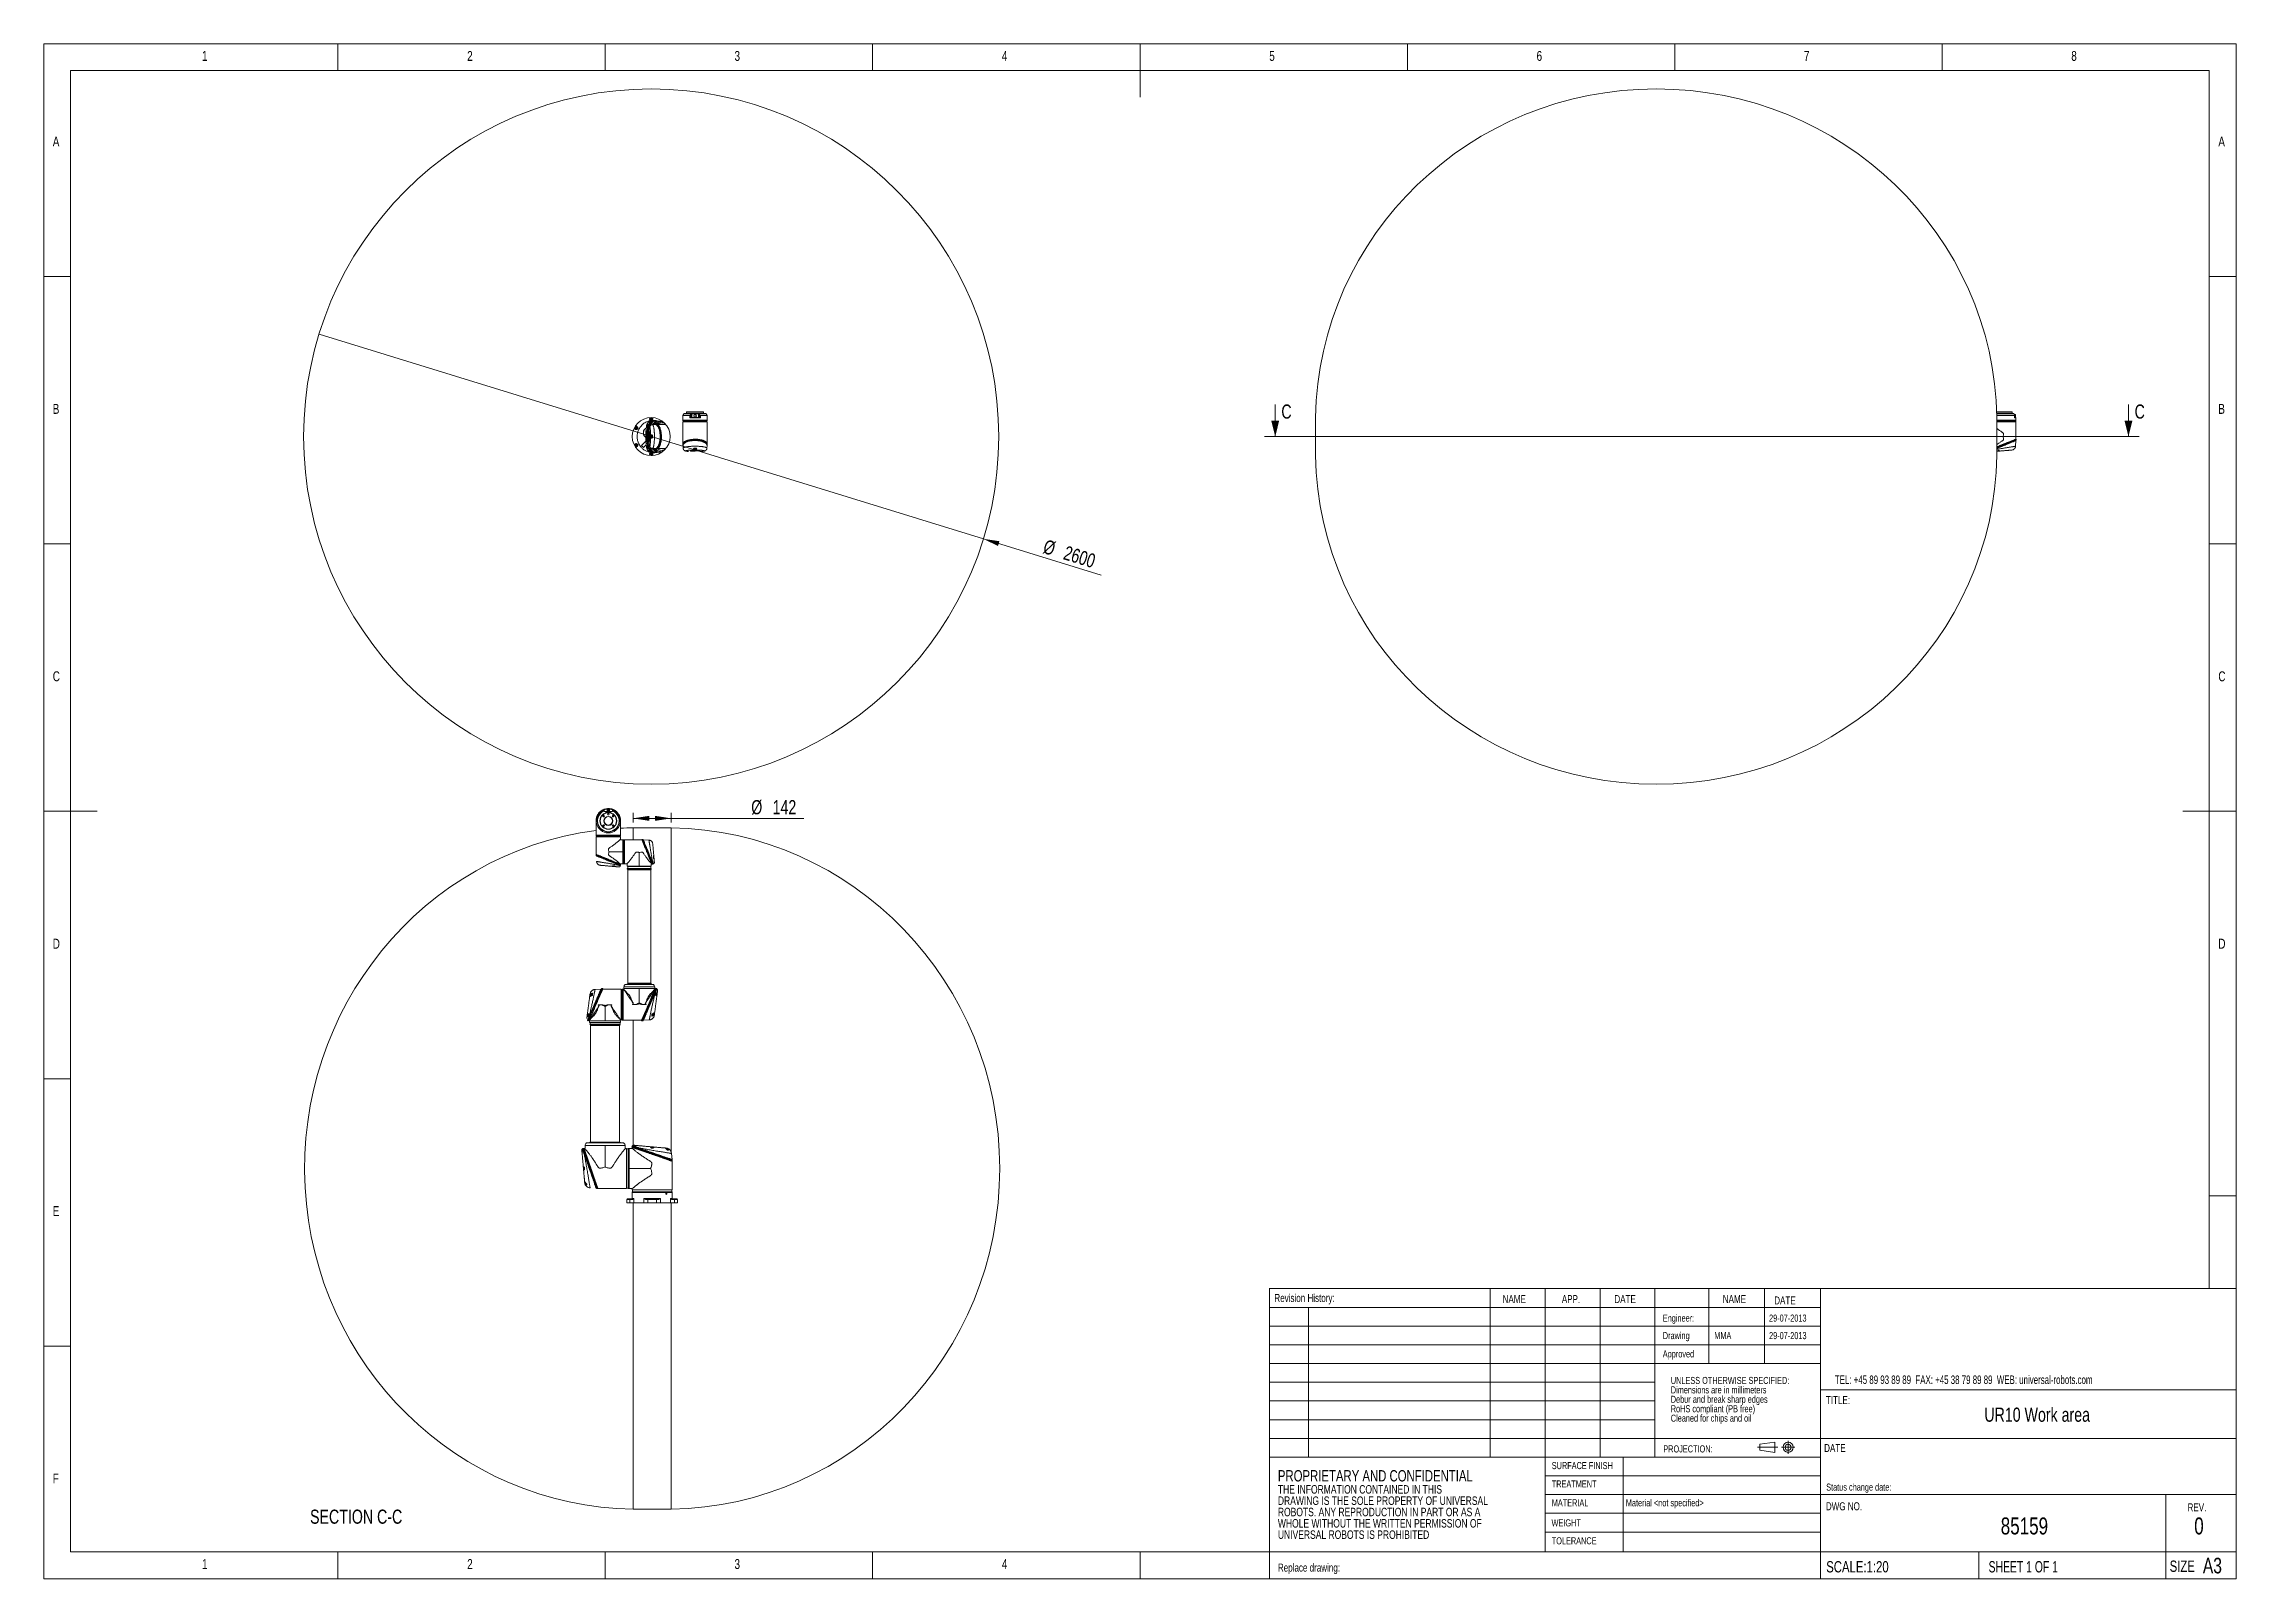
# Model space of a CAD drawing. Header units: millimetres. Extents: x 100 to 8300, y 98 to 5840.
import ezdxf

# ---------------------------------------------------------------- set-up
doc = ezdxf.new("R2010")
doc.units = ezdxf.units.MM
doc.header["$LTSCALE"] = 20
doc.header["$PDSIZE"] = -1
doc.linetypes.add('CENTERX2', pattern=[20.32, 12.7, -2.54, 2.54, -2.54])
doc.styles.add('SLDTEXTSTYLE0', font='TXT', dxfattribs={"width": 0.75})
doc.styles.add('SLDTEXTSTYLE1', font='TXT', dxfattribs={"width": 0.695652})
doc.styles.add('SLDTEXTSTYLE2', font='TXT', dxfattribs={"width": 0.6875})
doc.dimstyles.new('SLDDIMSTYLE0', dxfattribs={"dimtxt": 52.916667, "dimasz": 60, "dimexe": 0, "dimexo": 0.0625, "dimgap": 13.229167, "dimtad": 1, "dimrnd": 1e-09, "dimzin": 12, "dimdsep": 46, "dimtxsty": 'SLDTEXTSTYLE0', "dimsah": 1, "dimcen": 0.09, "dimadec": 0, "dimazin": 3, "dimtfac": 1, "dimtdec": 3, "dimtofl": 0, "dimtmove": 0, "dimatfit": 3, "dimfxl": 0, "dimfrac": 2, "dimtolj": 1, "dimtzin": 12, "dimarcsym": 0})
doc.dimstyles.new('SLDDIMSTYLE1', dxfattribs={"dimtxt": 52.916667, "dimasz": 60, "dimexe": 0, "dimexo": 0.0625, "dimgap": 13.229167, "dimtad": 1, "dimrnd": 1e-09, "dimzin": 12, "dimdsep": 46, "dimtxsty": 'SLDTEXTSTYLE0', "dimblk1": 'NONE', "dimsah": 1, "dimcen": 0, "dimadec": 0, "dimazin": 3, "dimtfac": 1, "dimtdec": 3, "dimtmove": 0, "dimatfit": 3, "dimldrblk": 'NONE', "dimfxl": 0, "dimfrac": 2, "dimtolj": 1, "dimtzin": 12, "dimarcsym": 0})

msp = doc.modelspace()

# ---------------------------------------------------------------- texts
at = {"color": 7, "linetype": 'Continuous', "lineweight": 0}
for s, insert, char_height, attachment_point, style in [('1', (691.667, 5813.36), 37.042, 1, 'SLDTEXTSTYLE0'), ('2', (1683.333, 5813.36), 37.042, 1, 'SLDTEXTSTYLE0'), ('3', (2683.333, 5813.36), 37.042, 1, 'SLDTEXTSTYLE0'), ('4', (3683.333, 5813.36), 37.042, 1, 'SLDTEXTSTYLE0'), ('5', (4683.333, 5813.36), 37.042, 1, 'SLDTEXTSTYLE0'), ('6', (5683.333, 5813.36), 37.042, 1, 'SLDTEXTSTYLE0'), ('7', (6683.333, 5813.36), 37.042, 1, 'SLDTEXTSTYLE0'), ('8', (7683.333, 5813.36), 37.042, 1, 'SLDTEXTSTYLE0'), ('A', (133.333, 5493.36), 37.042, 1, 'SLDTEXTSTYLE0'), ('A', (8233.333, 5493.36), 37.042, 1, 'SLDTEXTSTYLE0'), ('B', (133.333, 4493.36), 37.042, 1, 'SLDTEXTSTYLE0'), ('B', (8233.333, 4493.36), 37.042, 1, 'SLDTEXTSTYLE0'), ('C', (133.333, 3493.36), 37.042, 1, 'SLDTEXTSTYLE0'), ('C', (8233.333, 3493.36), 37.042, 1, 'SLDTEXTSTYLE0'), ('D', (133.333, 2493.36), 37.042, 1, 'SLDTEXTSTYLE0'), ('D', (8233.333, 2493.36), 37.042, 1, 'SLDTEXTSTYLE0'), ('E', (133.333, 1493.36), 37.042, 1, 'SLDTEXTSTYLE0'), ('Revision History:', (4702.625, 1164.926), 30, 1, 'SLDTEXTSTYLE0'), ('NAME', (5556.379, 1160.745), 30, 1, 'SLDTEXTSTYLE0'), ('APP.', (5777.82, 1160.745), 30, 1, 'SLDTEXTSTYLE0'), ('DATE', (5974.418, 1160.745), 30, 1, 'SLDTEXTSTYLE0'), ('NAME', (6379.882, 1160.745), 30, 1, 'SLDTEXTSTYLE0'), ('DATE', (6572.214, 1155.767), 30, 1, 'SLDTEXTSTYLE0'), ('Engineer:', (6155.433, 1087.9), 26.4583, 1, 'SLDTEXTSTYLE0'), ('29-07-2013', (6552.937, 1087.9), 26.4583, 1, 'SLDTEXTSTYLE0'), ('Drawing', (6155.433, 1022.472), 26.4583, 1, 'SLDTEXTSTYLE0'), ('MMA', (6347.944, 1022.472), 26.4583, 1, 'SLDTEXTSTYLE0'), ('29-07-2013', (6552.937, 1022.472), 26.4583, 1, 'SLDTEXTSTYLE0'), ('Approved', (6155.433, 953.996), 26.4583, 1, 'SLDTEXTSTYLE0'), ('TEL: +45 89 93 89 89  FAX: +45 38 79 89 89  WEB: universal-robots.com', (6798.977, 860.01), 31.75, 1, 'SLDTEXTSTYLE1'), ('TITLE:', (6765.52, 783.201), 30, 1, 'SLDTEXTSTYLE0'), ('UR10 Work area', (7555.767, 739.952), 52.91667, 2, 'SLDTEXTSTYLE0'), ('PROJECTION:', (6157.391, 598.72), 26.45833, 1, 'SLDTEXTSTYLE0'), ('DATE', (6759.009, 603.835), 30, 1, 'SLDTEXTSTYLE0'), ('F', (133.333, 493.36), 37.042, 1, 'SLDTEXTSTYLE0'), ('SURFACE FINISH', (5740.108, 536.315), 26.45833, 1, 'SLDTEXTSTYLE0'), ('TREATMENT', (5740.108, 467.634), 26.4583, 1, 'SLDTEXTSTYLE0'), ('Status change date:', (6766.636, 455.857), 26.45833, 1, 'SLDTEXTSTYLE0'), ('SECTION C-C', (1268.224, 358.48), 52.91667, 2, 'SLDTEXTSTYLE0'), ('MATERIAL', (5740.108, 397.098), 26.4583, 1, 'SLDTEXTSTYLE0'), ('Material <not specified>', (6017.276, 397.098), 26.45833, 1, 'SLDTEXTSTYLE0'), ('DWG NO.', (6765.507, 385.937), 30, 1, 'SLDTEXTSTYLE0'), ('85159', (7507.987, 329.014), 63.5, 2, 'SLDTEXTSTYLE0'), ('REV.', (8118.25, 381.862), 30, 1, 'SLDTEXTSTYLE0'), ('WEIGHT', (5739.276, 322.071), 26.4583, 1, 'SLDTEXTSTYLE0'), ('TOLERANCE', (5740.108, 255.031), 26.4583, 1, 'SLDTEXTSTYLE0'), ('1', (691.667, 173.36), 37.042, 1, 'SLDTEXTSTYLE0'), ('2', (1683.333, 173.36), 37.042, 1, 'SLDTEXTSTYLE0'), ('3', (2683.333, 173.36), 37.042, 1, 'SLDTEXTSTYLE0'), ('4', (3683.333, 173.36), 37.042, 1, 'SLDTEXTSTYLE0'), ('SCALE:1:20', (6766.636, 165.869), 42.3333, 1, 'SLDTEXTSTYLE0'), ('SHEET 1 OF 1', (7373.956, 165.869), 42.33333, 1, 'SLDTEXTSTYLE2'), ('SIZE', (8051.232, 167.986), 42.3333, 1, 'SLDTEXTSTYLE0'), ('A3', (8175.463, 178.203), 58.2083, 1, 'SLDTEXTSTYLE0'), ('Replace drawing:', (4715.774, 156.606), 30, 1, 'SLDTEXTSTYLE0')]:
    msp.add_mtext(s, dxfattribs=dict(at, insert=insert, char_height=char_height, attachment_point=attachment_point, style=style))
at = {"color": 7, "linetype": 'Continuous', "char_height": 52.917, "attachment_point": 1, "style": 'SLDTEXTSTYLE0'}
for insert in [(4728.754, 4491.351), (7920.171, 4491.351)]:
    msp.add_mtext('C', dxfattribs=dict(at, insert=insert))
at = {"color": 156, "linetype": 'Continuous', "lineweight": 0, "insert": (8143.224, 329.014), "char_height": 63.5, "attachment_point": 1, "style": 'SLDTEXTSTYLE0'}
msp.add_mtext('0', dxfattribs=at)

# ---------------------------------------------------------------- blocks, each defined once
blk = doc.blocks.new('SW_NOTE_0')
at = {"color": 0, "linetype": 'Continuous', "lineweight": 0, "attachment_point": 1, "style": 'SLDTEXTSTYLE0'}
for s, insert, char_height in [('PROPRIETARY AND CONFIDENTIAL', (0, 54.6), 42.333), ('THE INFORMATION CONTAINED IN THIS', (0, -1.4), 31.75), ('DRAWING IS THE SOLE PROPERTY OF UNIVERSAL', (0, -43.7), 31.75), ('WHOLE WITHOUT THE WRITTEN PERMISSION OF', (0, -128.4), 31.75), ('ROBOTS. ANY REPRODUCTION IN PART OR AS A', (0, -86.1), 31.75), ('UNIVERSAL ROBOTS IS PROHIBITED', (0, -170.7), 31.75)]:
    blk.add_mtext(s, dxfattribs=dict(at, insert=insert, char_height=char_height))
blk = doc.blocks.new('SW_NOTE_1')
at = {"color": 0, "linetype": 'Continuous', "lineweight": 0, "char_height": 26.458, "attachment_point": 1, "style": 'SLDTEXTSTYLE0'}
for s, insert in [('UNLESS OTHERWISE SPECIFIED:', (0, 34.1)), ('Dimensions are in millimeters', (0, -1.2)), ('Debur and break sharp edges', (0, -36.4)), ('RoHS compliant (PB free)', (0, -71.7)), ('Cleaned for chips and oil', (0, -107))]:
    blk.add_mtext(s, dxfattribs=dict(at, insert=insert))
blk = doc.blocks.new('SW_HATCH_0')
at = {"color": 0, "linetype": 'Continuous', "lineweight": 0}
blk.add_line((0, 0), (1.2, 1.2), dxfattribs=at)
blk = doc.blocks.new('_D')
at = {"color": 7, "linetype": 'Continuous', "lineweight": 0}
for p, q in [((2304.3, 2928.5), (2304.3, 2963.6)), ((2446.3, 2928.5), (2446.3, 2963.6)), ((2304.3, 2943.6), (2446.3, 2943.6)), ((2446.3, 2943.6), (2943.1, 2943.6))]:
    blk.add_line(p, q, dxfattribs=at)
for points in [[(2304.3, 2943.6), (2364.3, 2934.3), (2364.3, 2952.9)], [(2446.3, 2943.6), (2386.3, 2952.9), (2386.3, 2934.3)]]:
    blk.add_solid(points, dxfattribs=at)
at = {"color": 7, "linetype": 'Continuous', "lineweight": 0, "char_height": 52.92, "attachment_point": 1, "style": 'SLDTEXTSTYLE0'}
for s, insert in [('%%c', (2745.9, 3011.8)), ('142', (2825.8, 3011.8))]:
    blk.add_mtext(s, dxfattribs=dict(at, insert=insert))
blk = doc.blocks.new('_D_1')
at = {"color": 7, "linetype": 'Continuous', "lineweight": 0}
for q in [(1129.3, 4754), (4054.8, 3853)]:
    blk.add_line((3614.2, 3988.7), q, dxfattribs=at)
blk.add_solid([(3614.2, 3988.7), (3668.8, 3962.2), (3674.3, 3980)], dxfattribs=at)
at = {"color": 7, "linetype": 'Continuous', "lineweight": 0, "char_height": 52.92, "attachment_point": 1, "rotation": 342.88355, "style": 'SLDTEXTSTYLE0'}
for s, insert in [('%%c', (3849.1, 3987.8)), ('2600', (3925.4, 3964.2))]:
    blk.add_mtext(s, dxfattribs=dict(at, insert=insert))
blk = doc.blocks.new('_NONE')

# ---------------------------------------------------------------- dimensions: what is measured, and where the dimension line sits
at = {"color": 7, "linetype": 'Continuous', "lineweight": 0}
dim = msp.add_diameter_dim_2p(p1=(1129.332, 4753.96), p2=(3614.174, 3988.742), dimstyle='SLDDIMSTYLE1', dxfattribs=at)
dim.commit()
dim.dimension.update_dxf_attribs({"geometry": '_D_1', "text_midpoint": (3942.483, 3887.638), "dimtype": 163})
dim = msp.add_linear_dim(base=(2446.258, 2943.581), p1=(2304.258, 2908.522), p2=(2446.258, 2908.522), angle=0, text='%%c<>', dimstyle='SLDDIMSTYLE0', dxfattribs=at)
dim.commit()
dim.dimension.update_dxf_attribs({"geometry": '_D', "text_midpoint": (2844.473, 2943.581), "dimtype": 160})

# ---------------------------------------------------------------- linework, layer by layer
at = {"color": 7, "linetype": 'Continuous', "lineweight": 0}
for p, q in [((8300, 5840), (100, 5840)), ((100, 5840), (100, 100)), ((1200, 5740), (1200, 5840)), ((2200, 5840), (2200, 5740)), ((3200, 5740), (3200, 5840)), ((4200, 5840), (4200, 5640)), ((5200, 5740), (5200, 5840)), ((6200, 5840), (6200, 5740)), ((7200, 5740), (7200, 5840)), ((8300, 100), (8300, 5840)), ((8198.884, 5740), (200, 5740)), ((200, 5740), (200, 200)), ((8198.884, 5740), (8198.884, 1185.671)), ((200, 4970), (100, 4970)), ((8300, 4970), (8200, 4970)), ((4705.82, 4491.351), (4705.82, 4371.351)), ((7897.237, 4491.351), (7897.237, 4371.351)), ((7937.237, 4371.351), (4665.82, 4371.351)), ((100, 3970), (200, 3970)), ((8200, 3970), (8300, 3970)), ((100, 2970), (300, 2970)), ((8300, 2970), (8100, 2970)), ((100, 1970), (200, 1970)), ((8198.884, 1531.891), (8298.884, 1531.891)), ((4682.918, 1185.671), (8297.667, 1185.671)), ((4684.034, 98.413), (4684.034, 1185.671)), ((5510.194, 1185.671), (5510.194, 554.712)), ((5715.396, 1185.671), (5715.396, 200)), ((5920.598, 1185.671), (5920.598, 554.712)), ((6125.8, 1185.671), (6125.8, 554.712)), ((6327.12, 1185.671), (6327.12, 904.712)), ((8297.667, 1185.671), (6536.204, 1185.671)), ((6536.204, 1185.671), (6536.204, 904.712)), ((6745.289, 1185.671), (6745.289, 100)), ((4682.731, 1114.712), (6745.289, 1114.712)), ((4830.835, 1114.712), (4830.835, 554.712)), ((4682.731, 1044.712), (6745.289, 1044.712)), ((200, 970), (100, 970)), ((4682.731, 974.712), (6745.289, 974.712)), ((4682.731, 904.712), (6745.289, 904.712)), ((4682.731, 834.712), (6125.8, 834.712)), ((4682.731, 764.712), (6125.8, 764.712)), ((8298.849, 805.845), (6745.289, 805.845)), ((4682.731, 694.712), (6125.8, 694.712)), ((4682.731, 624.712), (5920.598, 624.712)), ((4882.731, 624.712), (8300, 624.712)), ((6518.455, 591.504), (6510.112, 591.504)), ((6574.074, 610.507), (6518.455, 602.628)), ((6518.455, 602.628), (6518.455, 580.38)), ((6518.455, 580.38), (6574.074, 572.501)), ((6574.074, 610.507), (6574.074, 572.501)), ((4682.731, 569.056), (4682.918, 569.056)), ((4684.034, 554.712), (6745.289, 554.712)), ((6007.16, 554.712), (6007.16, 200)), ((4682.731, 484.712), (4682.918, 484.712)), ((5715.396, 484.712), (6745.289, 484.712)), ((5715.396, 414.712), (8298.884, 414.712)), ((8036.983, 200), (8036.983, 414.712)), ((5715.396, 344.712), (6745.289, 344.712)), ((4682.731, 274.712), (4682.918, 274.712)), ((5715.396, 274.712), (6745.289, 274.712)), ((200, 200), (4684.034, 200)), ((1200, 100), (1200, 200)), ((2200, 200), (2200, 100)), ((3200, 100), (3200, 200)), ((4200, 100), (4200, 200)), ((4682.731, 200), (8298.884, 200)), ((6537.32, 200), (4684.034, 200)), ((6537.32, 200), (8299.965, 200)), ((7337.793, 98.413), (7337.793, 200)), ((8036.983, 200), (8036.983, 98.413)), ((100, 100), (8300, 100))]:
    msp.add_line(p, q, dxfattribs=at)
at = {"color": 7, "linetype": 'Continuous', "lineweight": 15}
for p, q in [((2368.449, 4440.775), (2368.883, 4438.69)), ((2368.71, 4438.03), (2368.674, 4437.081)), ((2368.674, 4437.081), (2368.864, 4437.098)), ((2368.938, 4438.05), (2368.71, 4438.03)), ((2369.217, 4438.758), (2368.883, 4438.69)), ((2368.883, 4438.69), (2368.938, 4438.05)), ((2373.642, 4428.98), (2370.478, 4428.842)), ((2374.701, 4439.582), (2373.726, 4439.476)), ((2374.472, 4441.87), (2374.701, 4439.582)), ((2374.567, 4438.05), (2374.701, 4439.582)), ((2375.017, 4438.011), (2374.567, 4438.05)), ((2374.963, 4437.07), (2374.642, 4437.098)), ((2374.957, 4436.974), (2374.963, 4437.07)), ((2374.963, 4437.07), (2375.017, 4438.011)), ((2381.879, 4431.34), (2380.378, 4431.275)), ((2386.091, 4431.199), (2382.919, 4431.337)), ((2383.972, 4429.504), (2385.052, 4429.351)), ((2412.704, 4429.351), (2384.215, 4429.351)), ((2494.396, 4456.551), (2490.643, 4450.051)), ((2490.643, 4450.051), (2490.643, 4433.051)), ((2515.653, 4450.051), (2490.643, 4450.051)), ((2490.843, 4433.051), (2490.643, 4432.851)), ((2490.643, 4433.051), (2580.643, 4433.051)), ((2490.643, 4432.851), (2490.643, 4431.951)), ((2580.643, 4432.851), (2490.643, 4432.851)), ((2490.893, 4431.751), (2490.643, 4431.501)), ((2490.643, 4431.501), (2490.643, 4430.451)), ((2490.643, 4431.501), (2531.681, 4431.501)), ((2490.643, 4430.451), (2531.681, 4430.451)), ((2535.252, 4431.751), (2490.843, 4431.751)), ((2491.043, 4430.451), (2491.043, 4426.851)), ((2495.262, 4457.051), (2519.361, 4457.051)), ((2505.143, 4463.551), (2504.143, 4462.551)), ((2504.143, 4462.551), (2504.143, 4457.051)), ((2567.143, 4462.551), (2504.143, 4462.551)), ((2505.143, 4463.551), (2566.143, 4463.551)), ((2515.653, 4441.051), (2515.653, 4450.051)), ((2555.633, 4441.051), (2515.653, 4441.051)), ((2518.037, 4442.051), (2553.249, 4442.051)), ((2519.705, 4456.051), (2519.191, 4454.284)), ((2519.191, 4454.284), (2519.191, 4442.051)), ((2519.361, 4457.051), (2519.998, 4457.051)), ((2520.864, 4456.051), (2519.705, 4456.051)), ((2519.998, 4457.051), (2520.864, 4456.051)), ((2519.998, 4457.051), (2523.202, 4457.051)), ((2520.864, 4442.051), (2520.864, 4456.051)), ((2523.202, 4456.051), (2520.864, 4456.051)), ((2523.202, 4457.051), (2523.202, 4456.051)), ((2523.202, 4457.051), (2548.084, 4457.051)), ((2523.202, 4456.051), (2523.202, 4442.051)), ((2548.084, 4456.051), (2523.202, 4456.051)), ((2531.681, 4431.501), (2580.643, 4431.501)), ((2531.681, 4430.451), (2580.643, 4430.451)), ((2580.443, 4431.751), (2535.252, 4431.751)), ((2548.084, 4457.051), (2548.084, 4456.051)), ((2548.084, 4457.051), (2551.288, 4457.051)), ((2548.084, 4442.051), (2548.084, 4456.051)), ((2550.422, 4456.051), (2548.084, 4456.051)), ((2551.288, 4457.051), (2550.422, 4456.051)), ((2550.422, 4456.051), (2550.422, 4442.051)), ((2551.581, 4456.051), (2550.422, 4456.051)), ((2551.288, 4457.051), (2551.925, 4457.051)), ((2552.095, 4454.284), (2551.581, 4456.051)), ((2551.925, 4457.051), (2576.024, 4457.051)), ((2552.095, 4442.051), (2552.095, 4454.284)), ((2580.643, 4450.051), (2555.633, 4450.051)), ((2555.633, 4450.051), (2555.633, 4441.051)), ((2567.143, 4462.551), (2566.143, 4463.551)), ((2567.143, 4457.051), (2567.143, 4462.551)), ((2580.643, 4450.051), (2576.89, 4456.551)), ((2580.243, 4426.851), (2580.243, 4430.451)), ((2580.643, 4431.501), (2580.393, 4431.751)), ((2580.643, 4432.851), (2580.443, 4433.051)), ((2580.643, 4433.051), (2580.643, 4450.051)), ((2580.643, 4431.951), (2580.643, 4432.851)), ((2580.643, 4430.451), (2580.643, 4431.501)), ((4856.537, 4300.351), (4856.537, 4442.351)), ((7404.74, 4463.551), (7461.408, 4463.551)), ((7462.408, 4462.551), (7404.774, 4462.551)), ((7404.945, 4457.051), (7467.861, 4457.051)), ((7471.225, 4450.051), (7405.126, 4450.051)), ((7405.28, 4300.351), (7405.28, 4442.351)), ((7405.28, 4433.051), (7475.908, 4433.051)), ((7475.908, 4432.851), (7405.28, 4432.851)), ((7475.708, 4431.751), (7405.28, 4431.751)), ((7405.28, 4431.501), (7475.734, 4431.501)), ((7405.28, 4430.451), (7475.734, 4430.451)), ((7462.408, 4462.551), (7461.408, 4463.551)), ((7462.408, 4457.051), (7462.408, 4462.551)), ((7469.265, 4456.051), (7470.156, 4454.284)), ((7471.108, 4453.961), (7470.3, 4453.961)), ((7471.108, 4453.961), (7471.108, 4452.163)), ((7474.308, 4453.951), (7471.108, 4453.951)), ((7471.225, 4441.051), (7471.225, 4450.051)), ((7475.908, 4441.051), (7471.225, 4441.051)), ((7471.506, 4441.33), (7471.506, 4450.536)), ((7471.506, 4444.151), (7474.308, 4444.151)), ((7471.506, 4442.051), (7474.908, 4442.051)), ((7474.308, 4453.951), (7474.308, 4444.151)), ((7475.908, 4441.051), (7474.908, 4442.051)), ((7475.208, 4449.053), (7475.058, 4453.02)), ((7475.058, 4445.081), (7475.208, 4449.049)), ((7475.208, 4449.053), (7475.208, 4449.049)), ((7475.508, 4426.851), (7475.508, 4430.451)), ((7475.908, 4431.501), (7475.658, 4431.751)), ((7475.908, 4432.851), (7475.708, 4433.051)), ((7475.734, 4431.501), (7475.908, 4431.501)), ((7475.734, 4430.451), (7475.908, 4430.451)), ((7475.908, 4433.051), (7475.908, 4441.051)), ((7475.908, 4431.951), (7475.908, 4432.851)), ((7475.908, 4430.451), (7475.908, 4431.501)), ((2310.795, 4403.121), (2313.304, 4408.219)), ((2313.002, 4402.119), (2310.795, 4403.121)), ((2313.195, 4402.541), (2313.002, 4402.119)), ((2313.002, 4402.119), (2313.584, 4401.848)), ((2315.461, 4407.035), (2313.304, 4408.219)), ((2313.453, 4401.568), (2313.584, 4401.848)), ((2313.453, 4401.568), (2313.624, 4401.483)), ((2314.623, 4400.875), (2314.669, 4400.972)), ((2314.623, 4400.875), (2314.918, 4400.732)), ((2315.461, 4407.035), (2315.113, 4406.394)), ((2316.257, 4406.478), (2315.461, 4407.035)), ((2316.498, 4406.822), (2316.257, 4406.478)), ((2317.664, 4406.128), (2317.386, 4406.26)), ((2317.386, 4406.26), (2317.632, 4406.083)), ((2317.632, 4406.083), (2317.558, 4405.976)), ((2317.632, 4406.083), (2317.664, 4406.128)), ((2342.826, 4385.45), (2342.645, 4385.45)), ((2342.893, 4385.45), (2342.826, 4385.45)), ((2343.074, 4385.45), (2342.893, 4385.45)), ((2344.086, 4393.578), (2344.023, 4393.598)), ((2344.085, 4377.288), (2344.023, 4377.268)), ((2347.252, 4398.878), (2347.203, 4398.918)), ((2347.252, 4372.023), (2347.203, 4371.982)), ((2351.707, 4401.744), (2351.679, 4401.799)), ((2351.679, 4401.799), (2351.679, 4401.799)), ((2353.332, 4403.986), (2353.255, 4403.58)), ((2354.461, 4411.521), (2354.688, 4411.976)), ((2359.249, 4409.697), (2356.307, 4409.796)), ((2359.249, 4409.697), (2359.249, 4412.899)), ((2359.822, 4407.906), (2359.698, 4407.33)), ((2359.723, 4412.237), (2359.723, 4413.735)), ((2359.723, 4408.605), (2359.723, 4412.238)), ((2359.919, 4407.96), (2359.821, 4407.905)), ((2362.029, 4374.501), (2362.293, 4374.501)), ((2362.293, 4368.201), (2362.029, 4368.201)), ((2362.293, 4374.501), (2362.293, 4368.201)), ((2365.101, 4356.252), (2365.974, 4366.367)), ((2365.393, 4352.507), (2365.102, 4355.76)), ((2366.085, 4366.244), (2365.211, 4356.13)), ((2365.211, 4356.13), (2365.318, 4356.13)), ((2365.318, 4355.884), (2365.212, 4355.884)), ((2365.318, 4356.13), (2366.188, 4366.204)), ((2365.514, 4379.924), (2365.399, 4379.924)), ((2366.298, 4366.082), (2365.429, 4356.009)), ((2366.317, 4362.649), (2365.435, 4352.528)), ((2366.317, 4362.632), (2365.435, 4352.511)), ((2365.435, 4352.511), (2365.435, 4352.528)), ((2365.618, 4379.924), (2365.514, 4379.924)), ((2365.67, 4383.968), (2365.566, 4383.988)), ((2365.67, 4375.863), (2365.566, 4375.843)), ((2365.618, 4379.924), (2365.733, 4379.924)), ((2365.808, 4386.597), (2365.704, 4386.638)), ((2365.808, 4373.251), (2365.704, 4373.21)), ((2365.734, 4404.917), (2365.736, 4404.033)), ((2366.001, 4388.017), (2365.899, 4388.071)), ((2365.899, 4388.071), (2365.899, 4388.071)), ((2366.001, 4371.831), (2365.899, 4371.777)), ((2366.022, 4388.689), (2368.456, 4388.689)), ((2366.563, 4371.159), (2366.022, 4371.159)), ((2368.456, 4383.286), (2366.064, 4383.286)), ((2366.064, 4376.562), (2366.524, 4376.562)), ((2366.221, 4388.458), (2366.121, 4388.516)), ((2366.221, 4371.39), (2366.121, 4371.332)), ((2366.121, 4371.332), (2366.676, 4371.332)), ((2366.263, 4383.517), (2366.164, 4383.459)), ((2366.64, 4376.389), (2366.164, 4376.389)), ((2366.263, 4376.331), (2366.164, 4376.389)), ((2366.781, 4371.39), (2366.221, 4371.39)), ((2366.263, 4376.331), (2366.745, 4376.331)), ((2366.321, 4371.563), (2366.894, 4371.563)), ((2366.861, 4376.158), (2366.363, 4376.158)), ((2366.524, 4376.563), (2367.387, 4376.563)), ((2366.524, 4376.562), (2366.524, 4376.563)), ((2366.563, 4371.158), (2366.563, 4371.159)), ((2367.347, 4371.058), (2366.563, 4371.158)), ((2367.487, 4376.39), (2366.64, 4376.39)), ((2366.745, 4376.333), (2366.64, 4376.39)), ((2366.64, 4376.39), (2366.64, 4376.389)), ((2366.745, 4376.331), (2366.64, 4376.389)), ((2366.781, 4371.39), (2366.676, 4371.332)), ((2366.781, 4371.387), (2366.676, 4371.33)), ((2366.676, 4371.332), (2366.676, 4371.33)), ((2366.676, 4371.33), (2367.447, 4371.231)), ((2366.745, 4376.333), (2367.587, 4376.333)), ((2366.745, 4376.331), (2366.745, 4376.333)), ((2366.781, 4371.387), (2366.781, 4371.39)), ((2367.547, 4371.289), (2366.781, 4371.387)), ((2366.861, 4376.159), (2366.861, 4376.158)), ((2367.686, 4376.159), (2366.861, 4376.159)), ((2366.894, 4371.563), (2366.894, 4371.558)), ((2366.894, 4371.558), (2367.646, 4371.462)), ((2367.168, 4360.114), (2367.065, 4360.066)), ((2367.35, 4363.773), (2367.331, 4363.852)), ((2367.547, 4371.289), (2367.447, 4371.231)), ((2367.709, 4367.393), (2367.595, 4367.393)), ((2367.742, 4370.358), (2367.639, 4370.319)), ((2367.764, 4364.762), (2367.66, 4364.794)), ((2367.814, 4367.393), (2367.709, 4367.393)), ((2367.814, 4367.393), (2367.929, 4367.393)), ((2368.486, 4388.342), (2368.486, 4383.633)), ((2368.486, 4388.342), (2368.487, 4388.342)), ((2368.487, 4388.342), (2368.487, 4383.633)), ((2374.783, 4375.414), (2374.769, 4375.411)), ((2374.769, 4367.291), (2374.769, 4375.411)), ((2374.769, 4367.291), (2374.783, 4367.287)), ((2375.243, 4374.242), (2375.243, 4375.093)), ((2375.243, 4368.457), (2375.243, 4374.266)), ((2375.243, 4367.608), (2375.243, 4368.46)), ((2386.123, 4416.304), (2376.522, 4415.884)), ((2388.981, 4417.22), (2387.793, 4417.116)), ((2391.86, 4417.146), (2391.129, 4417.21)), ((2426.671, 4416.351), (2394.546, 4416.351)), ((2490.643, 4426.851), (2490.643, 4345.954)), ((2490.643, 4426.851), (2580.643, 4426.851)), ((2580.643, 4345.903), (2580.643, 4426.851)), ((7405.28, 4426.851), (7430.908, 4426.851)), ((7430.908, 4426.851), (7475.908, 4426.851)), ((7474.133, 4358.194), (7474.131, 4358.217)), ((7474.952, 4335.124), (7475.886, 4356.516)), ((7475.908, 4361.402), (7475.908, 4426.851)), ((7476.679, 4358.209), (7476.807, 4359.674)), ((7476.795, 4360.393), (7476.765, 4360.733)), ((7476.791, 4359.528), (7476.772, 4360.399)), ((2313.003, 4340.583), (2310.796, 4339.581)), ((2313.305, 4334.483), (2310.796, 4339.581)), ((2313.584, 4340.854), (2313.003, 4340.583)), ((2313.003, 4340.583), (2313.195, 4340.162)), ((2315.462, 4335.667), (2313.305, 4334.483)), ((2313.625, 4341.219), (2313.453, 4341.134)), ((2313.453, 4341.134), (2313.584, 4340.854)), ((2314.918, 4341.969), (2314.623, 4341.826)), ((2314.623, 4341.826), (2314.669, 4341.729)), ((2315.115, 4336.307), (2315.462, 4335.667)), ((2315.462, 4335.667), (2316.257, 4336.224)), ((2316.257, 4336.224), (2316.498, 4335.879)), ((2316.498, 4335.879), (2317.386, 4336.442)), ((2317.386, 4336.442), (2317.664, 4336.574)), ((2317.558, 4336.725), (2317.632, 4336.619)), ((2317.632, 4336.619), (2317.664, 4336.574)), ((2342.876, 4330.302), (2335.397, 4337.61)), ((2335.773, 4337.737), (2335.863, 4337.737)), ((2335.775, 4337.491), (2342.761, 4330.665)), ((2335.865, 4337.491), (2335.775, 4337.491)), ((2342.769, 4330.746), (2335.865, 4337.491)), ((2335.995, 4337.615), (2342.898, 4330.87)), ((2342.761, 4330.665), (2342.769, 4330.746)), ((2343.012, 4330.747), (2343.004, 4330.666)), ((2359.249, 4333.004), (2356.308, 4332.905)), ((2359.249, 4329.802), (2359.249, 4333.004)), ((2359.699, 4335.376), (2359.823, 4334.799)), ((2359.723, 4330.459), (2359.723, 4334.096)), ((2359.723, 4328.964), (2359.723, 4330.459)), ((2365.738, 4338.205), (2365.734, 4337.786)), ((2368.45, 4301.929), (2368.883, 4304.015)), ((2368.674, 4305.62), (2368.711, 4304.671)), ((2368.864, 4305.603), (2368.674, 4305.62)), ((2368.938, 4304.652), (2368.711, 4304.671)), ((2368.938, 4304.652), (2368.883, 4304.015)), ((2368.883, 4304.015), (2369.215, 4303.947)), ((2370.477, 4313.86), (2373.602, 4313.723)), ((2373.727, 4303.226), (2374.701, 4303.119)), ((2374.471, 4300.831), (2374.701, 4303.119)), ((2374.567, 4304.652), (2375.018, 4304.691)), ((2374.701, 4303.119), (2374.567, 4304.652)), ((2374.642, 4305.603), (2374.963, 4305.632)), ((2374.963, 4305.632), (2374.957, 4305.725)), ((2375.018, 4304.691), (2374.963, 4305.632)), ((2376.522, 4326.817), (2386.123, 4326.398)), ((2380.378, 4311.427), (2381.879, 4311.361)), ((2382.919, 4311.364), (2386.094, 4311.503)), ((2384.215, 4313.351), (2401.951, 4313.351)), ((2387.783, 4325.586), (2388.981, 4325.481)), ((2391.122, 4325.491), (2391.845, 4325.554)), ((2394.496, 4326.351), (2426.671, 4326.351)), ((2401.951, 4313.351), (2412.704, 4313.351)), ((2489.773, 4340.389), (2489.877, 4339.201)), ((2489.848, 4343.267), (2489.784, 4342.536)), ((2490.69, 4337.531), (2491.109, 4327.929)), ((2502.076, 4317.142), (2502.96, 4317.144)), ((2518.305, 4317.43), (2518.305, 4319.864)), ((2518.536, 4317.629), (2518.478, 4317.529)), ((2518.651, 4319.894), (2523.361, 4319.894)), ((2518.651, 4319.894), (2523.361, 4319.894)), ((2518.977, 4317.408), (2518.923, 4317.307)), ((2518.923, 4317.307), (2518.923, 4317.307)), ((2520.397, 4317.215), (2520.356, 4317.112)), ((2523.025, 4317.078), (2523.006, 4316.974)), ((2523.361, 4319.894), (2523.361, 4319.894)), ((2523.477, 4317.671), (2523.534, 4317.572)), ((2523.707, 4319.864), (2523.707, 4317.472)), ((2527.07, 4317.026), (2527.07, 4317.141)), ((2527.07, 4317.026), (2527.07, 4316.921)), ((2527.07, 4316.921), (2527.07, 4316.807)), ((2530.43, 4317.932), (2530.43, 4318.795)), ((2530.432, 4317.932), (2530.43, 4317.932)), ((2530.432, 4317.472), (2530.432, 4317.932)), ((2530.603, 4318.895), (2530.603, 4318.048)), ((2530.661, 4318.153), (2530.603, 4318.048)), ((2530.603, 4318.048), (2530.605, 4318.048)), ((2530.663, 4318.153), (2530.605, 4318.048)), ((2530.605, 4318.048), (2530.605, 4317.572)), ((2530.663, 4317.671), (2530.605, 4317.572)), ((2530.661, 4318.153), (2530.661, 4318.994)), ((2530.663, 4318.153), (2530.661, 4318.153)), ((2530.663, 4317.671), (2530.663, 4318.153)), ((2530.834, 4319.094), (2530.834, 4318.269)), ((2530.834, 4318.269), (2530.836, 4318.269)), ((2530.836, 4318.269), (2530.836, 4317.771)), ((2531.131, 4317.078), (2531.151, 4316.974)), ((2531.579, 4326.191), (2531.583, 4326.177)), ((2539.703, 4326.177), (2531.583, 4326.177)), ((2532.751, 4326.651), (2531.9, 4326.651)), ((2538.536, 4326.651), (2532.728, 4326.651)), ((2533.742, 4317.215), (2533.783, 4317.112)), ((2535.163, 4317.408), (2535.217, 4317.307)), ((2535.431, 4318.302), (2535.435, 4318.302)), ((2535.431, 4317.728), (2535.431, 4318.302)), ((2535.435, 4318.302), (2535.532, 4319.054)), ((2535.607, 4318.188), (2535.604, 4318.188)), ((2535.604, 4318.188), (2535.604, 4317.629)), ((2535.604, 4318.188), (2535.662, 4318.084)), ((2535.604, 4317.629), (2535.662, 4317.529)), ((2535.705, 4318.954), (2535.607, 4318.188)), ((2535.607, 4318.188), (2535.664, 4318.084)), ((2535.662, 4318.084), (2535.664, 4318.084)), ((2535.662, 4317.529), (2535.662, 4318.084)), ((2535.664, 4318.084), (2535.763, 4318.855)), ((2535.705, 4318.954), (2535.763, 4318.855)), ((2535.936, 4318.755), (2535.835, 4317.971)), ((2535.835, 4317.971), (2535.835, 4317.43)), ((2535.835, 4317.971), (2535.835, 4317.971)), ((2536.636, 4319.15), (2536.674, 4319.047)), ((2539.386, 4326.651), (2538.533, 4326.651)), ((2539.601, 4319.222), (2539.601, 4319.336)), ((2539.601, 4319.222), (2539.601, 4319.117)), ((2539.601, 4319.117), (2539.601, 4319.002)), ((2539.703, 4326.177), (2539.707, 4326.191)), ((2550.742, 4316.509), (2540.627, 4317.382)), ((2540.749, 4317.492), (2550.864, 4316.619)), ((2550.863, 4316.726), (2540.79, 4317.596)), ((2540.912, 4317.706), (2550.985, 4316.836)), ((2542.231, 4319.172), (2542.2, 4319.068)), ((2543.22, 4318.758), (2543.142, 4318.739)), ((2544.345, 4317.725), (2554.466, 4316.843)), ((2544.362, 4317.725), (2554.483, 4316.843)), ((2546.88, 4318.576), (2546.927, 4318.473)), ((2550.864, 4316.619), (2550.863, 4316.726)), ((2551.109, 4316.726), (2551.11, 4316.619)), ((2554.486, 4316.801), (2551.234, 4316.509)), ((2554.483, 4316.843), (2554.466, 4316.843)), ((2568.789, 4317.146), (2569.208, 4317.142)), ((2580.177, 4327.93), (2580.596, 4337.531)), ((2581.408, 4339.19), (2581.513, 4340.389)), ((2581.503, 4342.53), (2581.44, 4343.252)), ((7407.069, 4316.219), (7405.28, 4316.063)), ((7461.279, 4320.962), (7463.124, 4321.328)), ((7469.642, 4324.808), (7469.653, 4324.807)), ((7469.65, 4324.806), (7469.654, 4324.807)), ((7469.654, 4324.808), (7469.772, 4324.915)), ((7469.731, 4324.891), (7469.738, 4324.886)), ((2194.916, 2973.398), (2195.431, 2972.507)), ((2195.723, 2970), (2195.086, 2971.103)), ((2195.431, 2972.507), (2196.589, 2970.5)), ((2195.723, 2970), (2196.589, 2970.5)), ((2198.927, 2968.15), (2198.927, 2969.15)), ((2198.927, 2969.15), (2223.81, 2969.15)), ((2223.81, 2968.15), (2198.927, 2968.15)), ((2206.458, 2974.35), (2206.458, 2971.35)), ((2206.458, 2974.35), (2207.577, 2974.35)), ((2206.458, 2971.35), (2207.577, 2971.35)), ((2206.468, 2977.55), (2206.468, 2974.35)), ((2206.468, 2977.55), (2207.585, 2977.55)), ((2206.468, 2971.35), (2206.468, 2969.15)), ((2211.366, 2978.45), (2207.399, 2978.3)), ((2207.577, 2974.35), (2216.278, 2974.35)), ((2207.577, 2971.35), (2216.278, 2971.35)), ((2207.585, 2977.55), (2216.268, 2977.55)), ((2211.366, 2978.45), (2211.367, 2978.45)), ((2211.367, 2978.45), (2211.37, 2978.45)), ((2215.338, 2978.3), (2211.37, 2978.45)), ((2216.268, 2974.35), (2216.268, 2977.55)), ((2216.268, 2969.15), (2216.268, 2971.35)), ((2216.278, 2971.35), (2216.278, 2974.35)), ((2223.81, 2968.15), (2223.81, 2969.15)), ((2226.148, 2970.5), (2227.306, 2972.507)), ((2227.014, 2970), (2226.148, 2970.5)), ((2227.651, 2971.103), (2227.014, 2970)), ((2227.306, 2972.507), (2227.821, 2973.398)), ((2166.618, 2878.85), (2166.368, 2878.6)), ((2166.368, 2878.6), (2166.368, 2877.55)), ((2166.368, 2878.6), (2256.368, 2878.6)), ((2166.368, 2877.55), (2256.368, 2877.55)), ((2166.368, 2873.95), (2166.368, 2808.502)), ((2166.368, 2873.95), (2256.368, 2873.95)), ((2166.618, 2878.85), (2256.118, 2878.85)), ((2166.768, 2877.55), (2166.768, 2873.95)), ((2169.118, 2879.044), (2168.368, 2878.85)), ((2172.768, 2880.15), (2172.768, 2878.85)), ((2175.968, 2878.85), (2175.968, 2880.15)), ((2181.368, 2878.95), (2181.368, 2878.85)), ((2187.368, 2878.95), (2181.368, 2878.95)), ((2187.368, 2878.95), (2187.368, 2879.8)), ((2187.368, 2879.8), (2188.368, 2879.8)), ((2188.368, 2879.8), (2188.368, 2878.95)), ((2189.418, 2878.95), (2188.368, 2878.95)), ((2189.418, 2878.95), (2189.618, 2879.15)), ((2189.618, 2880.15), (2189.618, 2879.15)), ((2203.883, 2878.85), (2203.883, 2880.15)), ((2205.368, 2880.15), (2205.368, 2878.85)), ((2217.368, 2878.85), (2217.368, 2880.15)), ((2218.853, 2880.15), (2218.853, 2878.85)), ((2233.118, 2879.15), (2233.118, 2880.15)), ((2233.118, 2879.15), (2233.318, 2878.95)), ((2234.368, 2878.95), (2233.318, 2878.95)), ((2234.368, 2878.95), (2234.368, 2879.8)), ((2234.368, 2879.8), (2235.368, 2879.8)), ((2235.368, 2879.8), (2235.368, 2878.95)), ((2241.368, 2878.95), (2235.368, 2878.95)), ((2241.368, 2878.85), (2241.368, 2878.95)), ((2246.768, 2880.15), (2246.768, 2878.85)), ((2249.968, 2878.85), (2249.968, 2880.15)), ((2254.368, 2878.85), (2253.618, 2879.044)), ((2255.968, 2873.95), (2255.968, 2877.55)), ((2256.368, 2878.6), (2256.118, 2878.85)), ((2256.211, 2880.108), (2256.168, 2880.15)), ((2256.368, 2877.55), (2256.368, 2878.6)), ((2256.368, 2865.002), (2256.368, 2873.95)), ((2304.258, 2908.522), (2446.258, 2908.522)), ((2304.258, 2863.45), (2304.258, 2908.522)), ((2446.258, 2908.522), (2446.258, 1696.757)), ((2165.47, 2806.774), (2165.598, 2805.309)), ((2165.512, 2807.833), (2165.482, 2807.492)), ((2165.608, 2807.824), (2165.599, 2807.828)), ((2265.568, 2863.45), (2265.368, 2863.25)), ((2265.368, 2818.798), (2265.368, 2863.25)), ((2265.368, 2773.65), (2265.368, 2818.096)), ((2266.468, 2863.45), (2265.568, 2863.45)), ((2265.568, 2863.45), (2265.568, 2773.45)), ((2266.918, 2863.45), (2266.668, 2863.2)), ((2266.668, 2863.25), (2266.668, 2773.65)), ((2267.968, 2863.45), (2266.918, 2863.45)), ((2266.918, 2773.45), (2266.918, 2863.45)), ((2267.968, 2773.45), (2267.968, 2863.45)), ((2271.568, 2863.05), (2267.968, 2863.05)), ((2337.017, 2863.45), (2271.568, 2863.45)), ((2271.568, 2818.45), (2271.568, 2863.45)), ((2271.568, 2773.45), (2271.568, 2818.45)), ((2337.13, 2863.3), (2337.09, 2863.398)), ((2338.026, 2864.337), (2337.686, 2864.307)), ((2340.21, 2864.221), (2338.745, 2864.349)), ((2363.295, 2862.494), (2341.995, 2863.424)), ((2373.611, 2857.196), (2373.504, 2857.313)), ((2373.528, 2857.273), (2373.534, 2857.28)), ((2373.611, 2857.184), (2373.612, 2857.195)), ((2373.613, 2857.192), (2373.612, 2857.196)), ((2377.457, 2848.821), (2377.092, 2850.666)), ((2172.539, 2771.984), (2172.546, 2771.989)), ((2172.633, 2771.908), (2172.623, 2771.907)), ((2224.595, 2764.248), (2225.081, 2764.36)), ((2236.039, 2763.442), (2235.208, 2763.319)), ((2257.267, 2770.379), (2257.17, 2771.481)), ((2257.172, 2768.437), (2257.267, 2769.523)), ((2265.368, 2773.65), (2265.568, 2773.45)), ((2265.568, 2773.45), (2266.468, 2773.45)), ((2266.668, 2773.7), (2266.918, 2773.45)), ((2266.918, 2773.45), (2267.968, 2773.45)), ((2267.968, 2773.85), (2271.568, 2773.85)), ((2271.568, 2773.45), (2280.517, 2773.45)), ((2372.068, 2756.45), (2282.068, 2756.45)), ((2283.568, 2764.45), (2283.568, 2763.45)), ((2370.568, 2763.45), (2283.568, 2763.45)), ((2284.068, 2750.45), (2284.068, 2326.952)), ((2284.218, 2763.45), (2284.218, 2756.45)), ((2369.918, 2756.45), (2369.918, 2763.45)), ((2370.068, 2326.952), (2370.068, 2750.45)), ((2370.568, 2763.45), (2370.568, 2764.45)), ((2374.038, 2772.648), (2375.14, 2772.552)), ((2375.996, 2772.552), (2377.082, 2772.647)), ((2183.772, 2304.723), (2161.705, 2303.76)), ((2187.542, 2306.85), (2185.518, 2306.762)), ((2190.38, 2306.726), (2187.542, 2306.85)), ((2258.958, 2304.85), (2190.531, 2304.85)), ((2258.958, 2304.85), (2258.958, 2188.918)), ((2263.068, 2303.35), (2258.958, 2303.35)), ((2263.53, 2305), (2263.53, 2188.7)), ((2265.568, 2305.1), (2263.63, 2305.1)), ((2265.818, 2304.85), (2265.568, 2305.1)), ((2265.568, 2188.6), (2265.568, 2305.1)), ((2265.818, 2304.85), (2265.818, 2188.85)), ((2267.318, 2304.6), (2266.068, 2304.6)), ((2267.318, 2189.1), (2267.318, 2304.6)), ((2267.368, 2188.936), (2267.368, 2304.783)), ((2269.068, 2313.15), (2269.068, 2307.787)), ((2269.068, 2313.15), (2384.983, 2313.15)), ((2327.068, 2307.85), (2269.068, 2307.85)), ((2275.068, 2322.35), (2301.503, 2322.35)), ((2280.763, 2323.013), (2277.003, 2322.35)), ((2301.503, 2322.35), (2379.068, 2322.35)), ((2327.068, 2307.85), (2385.028, 2307.85)), ((2327.068, 2307.849), (2327.068, 2281.177)), ((2377.134, 2322.35), (2373.374, 2323.013)), ((2384.983, 2313.15), (2384.983, 2310.15)), ((2390.509, 2306.85), (2386.97, 2306.696)), ((2391.516, 2306.806), (2390.509, 2306.85)), ((2132.5, 2207.547), (2133.662, 2216.371)), ((2149.046, 2289.181), (2150.794, 2290.037)), ((2150.565, 2285.196), (2150.585, 2285.366)), ((2151.038, 2282.194), (2151.038, 2287.439)), ((2387.092, 2291.66), (2387.19, 2291.7)), ((2387.189, 2291.701), (2387.313, 2292.168)), ((2387.288, 2289.186), (2387.288, 2285.591)), ((2387.288, 2285.59), (2387.288, 2283.87)), ((2387.762, 2289.026), (2387.762, 2285.197)), ((2387.762, 2285.197), (2391.969, 2285.338)), ((2391.949, 2285.202), (2391.969, 2285.338)), ((2393.827, 2286.153), (2392.665, 2277.329)), ((2138.565, 2208.504), (2134.358, 2208.362)), ((2134.378, 2208.498), (2134.358, 2208.362)), ((2134.811, 2186.894), (2135.817, 2186.85)), ((2135.817, 2186.85), (2139.357, 2187.005)), ((2138.565, 2204.675), (2138.565, 2208.504)), ((2139.138, 2202), (2139.014, 2201.533)), ((2139.038, 2208.11), (2139.038, 2209.831)), ((2139.038, 2204.514), (2139.038, 2208.11)), ((2139.235, 2202.041), (2139.137, 2202)), ((2199.258, 2185.85), (2141.298, 2185.85)), ((2141.344, 2180.55), (2141.344, 2183.55)), ((2257.258, 2180.55), (2141.344, 2180.55)), ((2227.756, 2172.55), (2142.758, 2172.55)), ((2143.258, 2180.55), (2143.258, 2179.55)), ((2199.258, 2179.55), (2143.258, 2179.55)), ((2143.258, 2172.55), (2143.258, 2172.35)), ((2145.258, 2168.301), (2145.258, 1733.15)), ((2199.258, 2185.85), (2199.258, 2212.523)), ((2199.258, 2185.85), (2257.258, 2185.85)), ((2255.258, 2179.55), (2199.258, 2179.55)), ((2255.758, 2172.55), (2227.756, 2172.55)), ((2253.258, 1733.15), (2253.258, 2168.301)), ((2255.258, 2179.55), (2255.258, 2180.55)), ((2255.258, 2172.35), (2255.258, 2172.55)), ((2257.258, 2180.55), (2257.258, 2185.968)), ((2258.958, 2190.35), (2263.068, 2190.35)), ((2263.63, 2188.6), (2265.568, 2188.6)), ((2265.568, 2188.6), (2265.818, 2188.85)), ((2266.068, 2189.1), (2267.318, 2189.1)), ((2267.368, 2188.936), (2270.368, 2188.936)), ((2273.478, 2188.85), (2335.796, 2188.85)), ((2304.258, 1720.954), (2304.258, 2188.85)), ((2335.947, 2186.974), (2338.785, 2186.85)), ((2338.785, 2186.85), (2340.808, 2186.939)), ((2342.554, 2188.977), (2364.621, 2189.941)), ((2342.644, 2189.156), (2342.651, 2189.174)), ((2375.288, 2211.507), (2375.288, 2206.261)), ((2377.281, 2204.519), (2375.533, 2203.663)), ((2375.762, 2208.505), (2375.742, 2208.334)), ((2268.43, 1729.721), (2130.087, 1729.721)), ((2130.758, 1730.03), (2130.758, 1729.721)), ((2141.887, 1731.574), (2130.934, 1730.229)), ((2199.258, 1733.15), (2145.258, 1733.15)), ((2253.258, 1733.15), (2145.258, 1733.15)), ((2253.258, 1733.15), (2199.258, 1733.15)), ((2267.583, 1730.229), (2256.629, 1731.574)), ((2267.758, 1729.721), (2267.758, 1730.03)), ((2113.439, 1690.015), (2112.95, 1695.596)), ((2117.369, 1709.516), (2116.387, 1709.43)), ((2119.937, 1709.365), (2118.217, 1709.515)), ((2172.212, 1559.275), (2120.348, 1708.895)), ((2122.717, 1709.16), (2120.536, 1709.16)), ((2120.536, 1709.16), (2172.401, 1559.14)), ((2124.258, 1720.366), (2124.258, 1719.59)), ((2124.258, 1720.05), (2274.258, 1720.05)), ((2128.204, 1686.236), (2128.463, 1686.232)), ((2130.102, 1681.491), (2129.85, 1681.488)), ((2279.258, 1709.16), (2275.8, 1709.16)), ((2279.258, 1709.16), (2279.258, 1634.15)), ((2279.258, 1707.85), (2285.958, 1707.85)), ((2285.458, 1707.55), (2279.258, 1707.55)), ((2287.708, 1709.15), (2285.958, 1709.15)), ((2285.958, 1709.15), (2285.958, 1559.15)), ((2287.958, 1708.9), (2287.708, 1709.15)), ((2287.708, 1709.15), (2287.708, 1559.15)), ((2287.958, 1708.95), (2287.958, 1559.35)), ((2289.058, 1709.15), (2288.158, 1709.15)), ((2289.819, 1709.15), (2289.043, 1709.15)), ((2289.258, 1708.95), (2289.058, 1709.15)), ((2289.058, 1559.15), (2289.058, 1709.15)), ((2289.258, 1708.95), (2289.258, 1634.5)), ((2299.979, 1717.022), (2299.893, 1716.04)), ((2299.893, 1715.192), (2300.044, 1713.471)), ((2300.248, 1712.872), (2300.248, 1710.691)), ((2450.268, 1661.008), (2300.248, 1712.872)), ((2300.514, 1713.061), (2450.134, 1661.197)), ((2304.258, 1711.486), (2304.258, 1711.762)), ((2312.853, 1720.395), (2313.814, 1720.458)), ((2314.011, 1720.429), (2313.608, 1720.445)), ((2314.002, 1720.395), (2313.814, 1720.458)), ((2319.722, 1719.941), (2318.466, 1719.927)), ((2323.176, 1704.946), (2323.174, 1705.146)), ((2327.921, 1703.559), (2327.917, 1703.307)), ((2372.048, 1711.989), (2371.994, 1711.921)), ((2372.054, 1712.004), (2372.048, 1711.989)), ((2372.054, 1712.004), (2377.625, 1712.004)), ((2372.31, 1711.635), (2373.285, 1711.635)), ((2372.623, 1715.313), (2376.738, 1714.953)), ((2377.794, 1711.635), (2378.129, 1711.635)), ((2378.301, 1711.691), (2378.337, 1711.755)), ((2432.388, 1703.809), (2432.094, 1703.893)), ((2432.343, 1703.635), (2432.141, 1703.635)), ((2433.427, 1703.635), (2432.343, 1703.635)), ((2433.558, 1703.743), (2433.387, 1703.739)), ((2433.817, 1703.635), (2433.427, 1703.635)), ((2436.216, 1702.404), (2433.707, 1702.351)), ((2433.958, 1703.61), (2433.817, 1703.635)), ((2433.817, 1703.635), (2434.01, 1703.635)), ((2446.258, 1662.534), (2446.258, 1662.394)), ((2449.673, 1667.352), (2447.857, 1690.428)), ((2450.268, 1554.15), (2450.268, 1661.008)), ((2450.624, 1663.623), (2450.44, 1665.727)), ((2450.497, 1661.607), (2450.611, 1662.916)), ((2118.455, 1632.679), (2118.095, 1636.79)), ((2121.419, 1637.361), (2121.404, 1637.355)), ((2121.404, 1631.784), (2121.404, 1637.355)), ((2121.487, 1637.415), (2121.419, 1637.361)), ((2121.654, 1631.072), (2121.718, 1631.108)), ((2121.773, 1636.124), (2121.773, 1637.099)), ((2121.773, 1631.28), (2121.773, 1631.613)), ((2127.638, 1579.615), (2127.971, 1579.29)), ((2129.516, 1577.315), (2129.6, 1577.021)), ((2129.67, 1576.022), (2129.666, 1575.851)), ((2129.773, 1577.276), (2129.773, 1577.066)), ((2129.773, 1577.066), (2129.773, 1575.981)), ((2129.773, 1575.981), (2129.773, 1575.593)), ((2129.773, 1575.4), (2129.773, 1575.593)), ((2129.773, 1575.593), (2129.815, 1575.441)), ((2131.057, 1575.702), (2131.004, 1573.194)), ((2170.312, 1564.772), (2170.455, 1564.769)), ((2172.401, 1559.14), (2279.258, 1559.14)), ((2279.258, 1634.15), (2279.258, 1559.14)), ((2279.258, 1560.75), (2285.458, 1560.75)), ((2285.958, 1560.45), (2279.258, 1560.45)), ((2285.958, 1559.15), (2287.708, 1559.15)), ((2287.708, 1559.15), (2287.958, 1559.4)), ((2288.158, 1559.15), (2289.058, 1559.15)), ((2289.058, 1559.15), (2289.258, 1559.35)), ((2289.258, 1633.799), (2289.258, 1559.35)), ((2282.258, 1520.15), (2280.258, 1518.15)), ((2280.258, 1518.15), (2280.258, 1506.15)), ((2291.305, 1518.15), (2280.258, 1518.15)), ((2280.258, 1506.15), (2291.305, 1506.15)), ((2282.258, 1520.15), (2292.048, 1520.15)), ((2292.048, 1520.15), (2291.305, 1518.15)), ((2291.305, 1506.15), (2291.305, 1518.15)), ((2299.544, 1518.15), (2291.305, 1518.15)), ((2291.305, 1506.15), (2307.129, 1506.15)), ((2292.048, 1520.15), (2300.846, 1520.15)), ((2300.846, 1520.15), (2299.544, 1518.15)), ((2300.248, 1557.609), (2300.248, 1554.15)), ((2450.268, 1554.15), (2300.248, 1554.15)), ((2300.258, 1545.7), (2300.258, 1547.45)), ((2300.258, 1547.45), (2300.464, 1547.45)), ((2300.508, 1545.45), (2300.258, 1545.7)), ((2300.258, 1545.25), (2300.258, 1544.35)), ((2300.258, 1544.35), (2300.458, 1544.15)), ((2300.258, 1544.35), (2450.258, 1544.35)), ((2300.258, 1544.15), (2300.258, 1522.15)), ((2450.258, 1544.15), (2300.258, 1544.15)), ((2428.15, 1545.45), (2300.458, 1545.45)), ((2301.558, 1554), (2301.558, 1547.2)), ((2375.258, 1554), (2301.558, 1554)), ((2375.258, 1547.2), (2301.558, 1547.2)), ((2301.858, 1554), (2301.858, 1554.15)), ((2303.158, 1554.15), (2303.158, 1554)), ((2303.158, 1547.2), (2303.158, 1545.45)), ((2303.258, 1545.95), (2303.258, 1545.45)), ((2426.029, 1546.15), (2303.458, 1546.15)), ((2304.258, 1554), (2304.258, 1554.15)), ((2304.258, 1546.15), (2304.258, 1547.2)), ((2304.258, 359.779), (2304.258, 1506.15)), ((2307.129, 1506.15), (2307.129, 1522.15)), ((2307.129, 1506.15), (2343.899, 1506.15)), ((2343.899, 1506.15), (2343.899, 1522.15)), ((2343.899, 1522.15), (2406.618, 1522.15)), ((2343.899, 1506.15), (2358.94, 1506.15)), ((2355.466, 1520.15), (2353.947, 1518.15)), ((2358.94, 1518.15), (2353.947, 1518.15)), ((2355.466, 1520.15), (2360.796, 1520.15)), ((2360.796, 1520.15), (2358.94, 1518.15)), ((2391.577, 1518.15), (2358.94, 1518.15)), ((2358.94, 1506.15), (2358.94, 1518.15)), ((2358.94, 1506.15), (2391.577, 1506.15)), ((2360.258, 1547.2), (2360.258, 1546.15)), ((2360.796, 1520.15), (2389.72, 1520.15)), ((2361.258, 1554.15), (2361.172, 1554)), ((2448.958, 1554), (2375.258, 1554)), ((2448.958, 1547.2), (2375.258, 1547.2)), ((2389.345, 1554), (2389.258, 1554.15)), ((2389.72, 1520.15), (2391.577, 1518.15)), ((2389.72, 1520.15), (2395.051, 1520.15)), ((2390.258, 1546.15), (2390.258, 1547.2)), ((2391.577, 1506.15), (2391.577, 1518.15)), ((2396.569, 1518.15), (2391.577, 1518.15)), ((2391.577, 1506.15), (2406.618, 1506.15)), ((2395.051, 1520.15), (2396.569, 1518.15)), ((2406.618, 1506.15), (2406.618, 1522.15)), ((2406.618, 1506.15), (2443.388, 1506.15)), ((2447.058, 1546.15), (2426.029, 1546.15)), ((2450.058, 1545.45), (2428.15, 1545.45)), ((2443.388, 1506.15), (2443.388, 1522.15)), ((2443.388, 1506.15), (2459.212, 1506.15)), ((2446.258, 1554.15), (2446.258, 1554)), ((2446.258, 1547.2), (2446.258, 1546.15)), ((2446.258, 1506.15), (2446.258, 359.779)), ((2447.258, 1545.45), (2447.258, 1545.95)), ((2447.358, 1554), (2447.358, 1554.15)), ((2447.358, 1545.45), (2447.358, 1547.2)), ((2448.658, 1554.15), (2448.658, 1554)), ((2448.958, 1547.2), (2448.958, 1554)), ((2449.671, 1520.15), (2450.973, 1518.15)), ((2449.671, 1520.15), (2458.469, 1520.15)), ((2450.258, 1545.7), (2450.008, 1545.45)), ((2450.053, 1547.45), (2450.258, 1547.45)), ((2450.058, 1544.15), (2450.258, 1544.35)), ((2450.258, 1547.45), (2450.258, 1545.7)), ((2450.258, 1544.35), (2450.258, 1545.25)), ((2450.258, 1522.15), (2450.258, 1544.15)), ((2459.212, 1518.15), (2450.973, 1518.15)), ((2458.469, 1520.15), (2459.212, 1518.15)), ((2458.469, 1520.15), (2468.258, 1520.15)), ((2459.212, 1506.15), (2459.212, 1518.15)), ((2470.258, 1518.15), (2459.212, 1518.15)), ((2459.212, 1506.15), (2470.258, 1506.15)), ((2470.258, 1518.15), (2468.258, 1520.15)), ((2470.258, 1506.15), (2470.258, 1518.15)), ((2304.258, 359.779), (2446.258, 359.779))]:
    msp.add_line(p, q, dxfattribs=at)
at = {"color": 8, "linetype": 'Continuous', "lineweight": 15}
for p, q in [((2490.643, 4431.951), (2535.25, 4431.951)), ((2519.386, 4456.551), (2494.396, 4456.551)), ((2535.25, 4431.951), (2580.643, 4431.951)), ((2576.89, 4456.551), (2551.9, 4456.551)), ((7468.817, 4456.551), (7404.959, 4456.551)), ((7405.28, 4431.951), (7475.907, 4431.951)), ((7475.058, 4453.02), (7475.058, 4445.081)), ((7475.907, 4431.951), (7475.908, 4431.951)), ((2335.397, 4337.61), (2351.92, 4354.356)), ((2351.933, 4354.114), (2335.773, 4337.737)), ((2335.863, 4337.737), (2351.937, 4354.028)), ((2351.95, 4353.786), (2335.995, 4337.615)), ((2359.249, 4408.378), (2359.249, 4409.697)), ((2365.212, 4355.884), (2365.473, 4352.964)), ((2365.526, 4353.568), (2365.318, 4355.884)), ((2365.429, 4356.009), (2365.586, 4354.255)), ((2365.74, 4404.968), (2365.75, 4404.912)), ((2368.482, 4388.516), (2366.121, 4388.516)), ((2366.164, 4383.459), (2368.482, 4383.459)), ((2366.221, 4388.458), (2368.484, 4388.458)), ((2368.484, 4383.517), (2366.263, 4383.517)), ((2368.486, 4388.285), (2366.321, 4388.285)), ((2366.363, 4383.69), (2368.486, 4383.69)), ((2368.486, 4383.633), (2368.487, 4383.633)), ((2375.302, 4373.865), (2375.302, 4368.791)), ((2497.739, 4352.117), (2497.742, 4352.441)), ((2353.042, 4340.507), (2342.876, 4330.302)), ((2342.898, 4330.87), (2352.983, 4340.993)), ((2343.004, 4330.666), (2353.016, 4340.717)), ((2353.009, 4340.782), (2343.012, 4330.747)), ((2359.249, 4333.004), (2359.249, 4334.332)), ((2365.74, 4337.735), (2365.751, 4337.793)), ((2502.025, 4317.148), (2502.081, 4317.158)), ((2518.478, 4319.89), (2518.478, 4317.529)), ((2518.536, 4317.629), (2518.536, 4319.892)), ((2518.651, 4319.894), (2518.651, 4319.894)), ((2518.709, 4319.894), (2518.709, 4317.728)), ((2523.303, 4317.771), (2523.303, 4319.894)), ((2523.477, 4319.892), (2523.477, 4317.671)), ((2523.534, 4317.572), (2523.534, 4319.889)), ((2533.129, 4326.709), (2538.202, 4326.709)), ((2550.985, 4316.836), (2552.739, 4316.993)), ((2553.425, 4316.934), (2551.109, 4316.726)), ((2551.11, 4316.619), (2554.03, 4316.881)), ((2569.258, 4317.148), (2569.201, 4317.158)), ((7472.256, 4327.538), (7472.414, 4327.535)), ((2184.81, 2951.802), (2188.413, 2955.601)), ((2207.399, 2978.3), (2208.303, 2978.3)), ((2208.303, 2978.3), (2215.338, 2978.3)), ((2266.468, 2773.45), (2266.468, 2863.45)), ((2370.881, 2859.798), (2370.884, 2859.956)), ((2170.296, 2774.171), (2170.367, 2774.123)), ((2224.91, 2764.32), (2225.328, 2764.284)), ((2225.65, 2764.356), (2225.243, 2764.392)), ((2371.068, 2753.45), (2283.068, 2753.45)), ((2370.068, 2750.45), (2284.068, 2750.45)), ((2263.068, 2190.35), (2263.068, 2303.35)), ((2263.63, 2305.1), (2263.63, 2242.677)), ((2266.068, 2304.6), (2266.068, 2197.506)), ((2380.068, 2321.665), (2274.068, 2321.665)), ((2379.903, 2321.862), (2274.234, 2321.862)), ((2274.404, 2322.054), (2301.177, 2322.054)), ((2373.374, 2323.013), (2280.763, 2323.013)), ((2370.068, 2326.952), (2284.068, 2326.952)), ((2301.177, 2322.054), (2379.733, 2322.054)), ((2392.437, 2304.277), (2392.463, 2304.338)), ((2150.565, 2281.76), (2150.565, 2285.196)), ((2263.63, 2242.677), (2263.63, 2188.6)), ((2387.762, 2285.197), (2387.762, 2283.427)), ((2138.565, 2208.504), (2138.565, 2210.274)), ((2199.258, 2172.35), (2143.258, 2172.35)), ((2199.258, 2172.271), (2143.298, 2172.271)), ((2227.374, 2178.576), (2143.516, 2178.576)), ((2199.258, 2168.301), (2145.258, 2168.301)), ((2255.258, 2172.35), (2199.258, 2172.35)), ((2255.219, 2172.271), (2199.258, 2172.271)), ((2253.258, 2168.301), (2199.258, 2168.301)), ((2255.001, 2178.576), (2227.374, 2178.576)), ((2266.068, 2197.506), (2266.068, 2189.1)), ((2375.762, 2211.941), (2375.762, 2208.505)), ((2130.04, 1729.71), (2268.477, 1729.71)), ((2267.758, 1730.03), (2130.758, 1730.03)), ((2267.583, 1730.229), (2130.934, 1730.229)), ((2256.629, 1731.574), (2141.887, 1731.574)), ((2128.637, 1685.73), (2128.378, 1685.733)), ((2129.298, 1683.08), (2129.552, 1683.083)), ((2285.458, 1707.55), (2285.458, 1560.75)), ((2288.158, 1709.15), (2288.158, 1559.15)), ((2326.325, 1703.857), (2326.329, 1704.111)), ((2431.711, 1703.893), (2432.094, 1703.893)), ((2129.516, 1577.315), (2129.516, 1577.697)), ((2428.291, 1545.25), (2300.258, 1545.25)), ((2300.258, 1522.15), (2307.129, 1522.15)), ((2426.17, 1545.95), (2303.258, 1545.95)), ((2447.258, 1545.95), (2426.17, 1545.95)), ((2450.258, 1545.25), (2428.291, 1545.25)), ((2443.388, 1522.15), (2450.258, 1522.15))]:
    msp.add_line(p, q, dxfattribs=at)
at = {"color": 7, "linetype": 'CENTERX2', "lineweight": 0}
for p, q in [((6518.455, 591.504), (6574.074, 591.504)), ((6574.074, 591.504), (6585.197, 591.504)), ((6624.131, 591.504), (6599.566, 591.504)), ((6624.131, 591.504), (6624.131, 616.069)), ((6624.131, 591.504), (6648.695, 591.504)), ((6624.131, 591.504), (6624.131, 566.939))]:
    msp.add_line(p, q, dxfattribs=at)
at = {"color": 7, "linetype": 'Continuous', "lineweight": 15, "flags": 128}
for points in [[(2356.307, 4409.796), (2355.907, 4409.893), (2355.527, 4410.04), (2355.185, 4410.231), (2354.896, 4410.458), (2354.671, 4410.712), (2354.519, 4410.981), (2354.449, 4411.254), (2354.461, 4411.521)], [(2359.723, 4412.578), (2359.714, 4412.638), (2359.687, 4412.697), (2359.644, 4412.751), (2359.586, 4412.799), (2359.514, 4412.839), (2359.432, 4412.87), (2359.343, 4412.89), (2359.249, 4412.899)], [(2359.723, 4409.376), (2359.714, 4409.437), (2359.687, 4409.495), (2359.644, 4409.549), (2359.586, 4409.597), (2359.514, 4409.637), (2359.432, 4409.668), (2359.343, 4409.688), (2359.249, 4409.697)], [(2366.083, 4383.364), (2366.164, 4383.459), (2366.164, 4383.459), (2366.164, 4383.459)], [(2366.188, 4366.204), (2366.106, 4366.236), (2366.085, 4366.244)], [(2366.241, 4376.339), (2366.263, 4376.331), (2366.263, 4376.331), (2366.263, 4376.331)], [(2366.39, 4367.945), (2366.31, 4367.985), (2366.288, 4367.996)], [(2366.827, 4362.854), (2366.746, 4362.817), (2366.724, 4362.807)], [(2367.568, 4363.625), (2367.489, 4363.67), (2367.468, 4363.682)], [(2356.308, 4332.905), (2355.907, 4332.809), (2355.527, 4332.662), (2355.185, 4332.471), (2354.896, 4332.243), (2354.671, 4331.99), (2354.519, 4331.72), (2354.449, 4331.447), (2354.462, 4331.181)], [(2359.723, 4333.325), (2359.714, 4333.265), (2359.687, 4333.206), (2359.644, 4333.152), (2359.586, 4333.104), (2359.514, 4333.064), (2359.432, 4333.033), (2359.343, 4333.013), (2359.249, 4333.004)], [(2359.723, 4330.123), (2359.714, 4330.062), (2359.687, 4330.004), (2359.644, 4329.95), (2359.586, 4329.902), (2359.514, 4329.862), (2359.432, 4329.831), (2359.343, 4329.811), (2359.249, 4329.802)], [(2523.63, 4317.491), (2523.534, 4317.572), (2523.534, 4317.572), (2523.534, 4317.572)], [(2530.654, 4317.649), (2530.663, 4317.671), (2530.663, 4317.671), (2530.663, 4317.671)], [(2539.049, 4317.798), (2539.009, 4317.718), (2538.998, 4317.696)], [(2540.79, 4317.596), (2540.758, 4317.514), (2540.749, 4317.492)], [(2543.369, 4318.976), (2543.324, 4318.897), (2543.312, 4318.876)], [(2544.14, 4318.234), (2544.177, 4318.154), (2544.187, 4318.132)], [(2256.369, 2880.15), (2256.368, 2885.62), (2256.366, 2904.785), (2256.363, 2923.951)], [(2372.066, 2770.467), (2372.068, 2770.488), (2372.052, 2770.24), (2372.025, 2769.702), (2371.996, 2768.913), (2371.979, 2767.941), (2371.983, 2766.893), (2372.005, 2765.903), (2372.034, 2765.102), (2372.059, 2764.586), (2372.066, 2764.45), (2372.066, 2764.45)], [(2267.368, 2302.631), (2267.356, 2302.659), (2267.318, 2302.85)], [(2150.565, 2285.196), (2150.658, 2285.187), (2150.748, 2285.167), (2150.83, 2285.137), (2150.901, 2285.098), (2150.96, 2285.051), (2151.003, 2284.998), (2151.029, 2284.941), (2151.038, 2284.881)], [(2150.585, 2285.366), (2150.675, 2285.356), (2150.761, 2285.336), (2150.84, 2285.307), (2150.908, 2285.269), (2150.964, 2285.225), (2151.005, 2285.175), (2151.03, 2285.122), (2151.038, 2285.067)], [(2385.854, 2288.805), (2385.779, 2288.829), (2385.708, 2288.865), (2385.646, 2288.911), (2385.595, 2288.964), (2385.559, 2289.022), (2385.538, 2289.082), (2385.534, 2289.14), (2385.548, 2289.194)], [(2387.288, 2288.705), (2387.297, 2288.766), (2387.324, 2288.824), (2387.367, 2288.878), (2387.426, 2288.926), (2387.497, 2288.966), (2387.579, 2288.997), (2387.669, 2289.017), (2387.762, 2289.026)], [(2387.288, 2284.876), (2387.297, 2284.936), (2387.324, 2284.995), (2387.367, 2285.049), (2387.426, 2285.097), (2387.497, 2285.137), (2387.579, 2285.168), (2387.669, 2285.188), (2387.762, 2285.197)], [(2139.038, 2208.825), (2139.029, 2208.764), (2139.003, 2208.706), (2138.96, 2208.652), (2138.901, 2208.604), (2138.83, 2208.564), (2138.748, 2208.533), (2138.658, 2208.513), (2138.565, 2208.504)], [(2139.038, 2204.996), (2139.029, 2204.935), (2139.003, 2204.876), (2138.96, 2204.822), (2138.901, 2204.774), (2138.83, 2204.734), (2138.748, 2204.704), (2138.658, 2204.683), (2138.565, 2204.675)], [(2140.473, 2204.896), (2140.548, 2204.871), (2140.618, 2204.835), (2140.681, 2204.789), (2140.731, 2204.736), (2140.768, 2204.678), (2140.789, 2204.619), (2140.793, 2204.561), (2140.779, 2204.507)], [(2267.318, 2190.85), (2267.356, 2191.042), (2267.368, 2191.07)], [(2375.762, 2208.505), (2375.669, 2208.514), (2375.579, 2208.533), (2375.497, 2208.563), (2375.426, 2208.603), (2375.367, 2208.65), (2375.324, 2208.703), (2375.297, 2208.76), (2375.288, 2208.819)], [(2375.742, 2208.334), (2375.651, 2208.344), (2375.565, 2208.365), (2375.487, 2208.394), (2375.419, 2208.431), (2375.363, 2208.475), (2375.322, 2208.525), (2375.297, 2208.579), (2375.288, 2208.634)], [(2378.562, 1710.748), (2378.518, 1710.948), (2378.469, 1711.125), (2378.418, 1711.278), (2378.363, 1711.405), (2378.307, 1711.505), (2378.248, 1711.577), (2378.189, 1711.621), (2378.129, 1711.635)], [(2122.661, 1630.847), (2122.461, 1630.891), (2122.284, 1630.94), (2122.131, 1630.991), (2122.004, 1631.046), (2121.904, 1631.102), (2121.831, 1631.161), (2121.788, 1631.22), (2121.773, 1631.28)], [(2428.539, 1540.55), (2428.447, 1541.201), (2428.187, 1541.752), (2427.797, 1542.121), (2427.337, 1542.25), (2426.877, 1542.121), (2426.487, 1541.752), (2426.226, 1541.201), (2426.135, 1540.55), (2426.226, 1539.9), (2426.487, 1539.348), (2426.877, 1538.98), (2427.337, 1538.85), (2427.797, 1538.98), (2428.187, 1539.348), (2428.447, 1539.9), (2428.539, 1540.55)]]:
    msp.add_lwpolyline(points, dxfattribs=at)
at = {"color": 8, "linetype": 'Continuous', "lineweight": 15, "flags": 128}
for points in [[(2391.167, 4417.163), (2391.894, 4417.107), (2393.535, 4416.62), (2395.166, 4415.766), (2398.019, 4413.302), (2400.756, 4409.573), (2402.079, 4407.175), (2403.327, 4404.454), (2403.327, 4404.454), (2403.327, 4404.454)], [(2489.831, 4342.574), (2489.887, 4343.302), (2490.374, 4344.943), (2491.227, 4346.574), (2493.691, 4349.427), (2497.42, 4352.164), (2499.819, 4353.487), (2502.539, 4354.735), (2502.54, 4354.735), (2502.54, 4354.735)], [(7405.28, 4331.536), (7410.079, 4333.486), (7413.907, 4335.038), (7417.89, 4336.654), (7422.064, 4338.346), (7426.339, 4340.076), (7430.311, 4341.684), (7434.314, 4343.302), (7438.376, 4344.943), (7442.415, 4346.574), (7449.491, 4349.427), (7456.287, 4352.164), (7459.576, 4353.487), (7462.681, 4354.735), (7462.681, 4354.735), (7462.681, 4354.735)], [(2425.904, 4325.431), (2423.979, 4325.222), (2419.943, 4325.045)], [(2165.487, 2807.497), (2165.859, 2807.348), (2166.515, 2807.085), (2167.493, 2806.691), (2168.817, 2806.162), (2170.47, 2805.499), (2174.457, 2803.9), (2176.876, 2802.928), (2179.545, 2801.855), (2179.545, 2801.855), (2179.545, 2801.855)], [(2375.133, 2772.554), (2375.122, 2772.581), (2374.761, 2773.466), (2373.92, 2775.529), (2373.89, 2775.603), (2372.958, 2777.891), (2371.793, 2780.751), (2370.429, 2784.102), (2369.408, 2786.611), (2369.408, 2786.611), (2369.408, 2786.611)], [(2139.394, 2187.142), (2139.366, 2187.075), (2139.693, 2187.842), (2140.368, 2189.425), (2141.37, 2191.775), (2142.52, 2194.472), (2143.898, 2197.702), (2145.475, 2201.4), (2147.35, 2205.795), (2149.408, 2210.622), (2151.614, 2215.794), (2154.138, 2221.713), (2156.786, 2227.922), (2159.511, 2234.314), (2162.494, 2241.309), (2165.513, 2248.39), (2168.515, 2255.432), (2171.574, 2262.607), (2174.556, 2269.602), (2177.4, 2276.274), (2180.017, 2282.414), (2182.439, 2288.095), (2184.605, 2293.177), (2186.357, 2297.288), (2187.834, 2300.752), (2188.993, 2303.473), (2189.331, 2304.264), (2189.87, 2305.529), (2190.218, 2306.348), (2190.38, 2306.726), (2190.38, 2306.726), (2190.38, 2306.726)], [(2386.932, 2306.558), (2386.961, 2306.626), (2386.634, 2305.858), (2385.959, 2304.276), (2384.956, 2301.925), (2383.806, 2299.229), (2382.429, 2295.999), (2380.851, 2292.3), (2378.977, 2287.906), (2376.919, 2283.079), (2374.713, 2277.907), (2372.189, 2271.988), (2369.541, 2265.779), (2366.815, 2259.386), (2363.833, 2252.392), (2360.814, 2245.311), (2357.811, 2238.268), (2354.753, 2231.093), (2351.771, 2224.099), (2348.927, 2217.427), (2346.309, 2211.287), (2343.888, 2205.606), (2341.722, 2200.523), (2339.969, 2196.413), (2338.493, 2192.949), (2337.333, 2190.227), (2336.996, 2189.437), (2336.457, 2188.172), (2336.108, 2187.353), (2335.947, 2186.974), (2335.947, 2186.974), (2335.947, 2186.974)], [(2133.799, 2214.629), (2133.764, 2214.82), (2133.777, 2215.134)], [(2392.528, 2279.071), (2392.563, 2278.881), (2392.55, 2278.566)], [(2450.597, 1662.91), (2450.247, 1663.029), (2449.15, 1663.41), (2447.643, 1663.93), (2445.609, 1664.632), (2443.004, 1665.532), (2439.874, 1666.615), (2434.349, 1668.523), (2427.77, 1670.798), (2427.77, 1670.798), (2427.77, 1670.798)]]:
    msp.add_lwpolyline(points, dxfattribs=at)
at = {"color": 7, "linetype": 'Continuous', "lineweight": 15}
for centre, radius in [((2371.753, 4371.351), 1300), ((2371.753, 4371.351), 71), ((2371.753, 4437.351), 1.7), ((2371.753, 4437.351), 1.6), ((2371.753, 4437.351), 1.4), ((2535.643, 4449.051), 5), ((2535.643, 4449.051), 4.91), ((2535.643, 4449.051), 4.9), ((2535.643, 4449.051), 3.97), ((2535.643, 4449.051), 0.00194), ((2315.894, 4403.601), 1.7), ((2315.894, 4403.601), 1.6), ((2315.894, 4403.601), 1.4), ((2315.894, 4339.101), 1.7), ((2315.894, 4339.101), 1.6), ((2315.894, 4339.101), 1.4), ((2371.753, 4305.351), 1.7), ((2371.753, 4305.351), 1.6), ((2371.753, 4305.351), 1.4), ((2211.368, 2934.15), 31.5), ((2211.368, 2934.15), 30.5), ((2193.691, 2951.828), 3.025), ((2193.691, 2951.828), 2.5), ((2211.368, 2959.15), 3), ((2229.046, 2951.828), 3.025), ((2229.046, 2951.828), 2.5), ((2193.691, 2916.473), 3.025), ((2193.691, 2916.473), 2.5), ((2211.368, 2934.15), 16.75), ((2211.368, 2934.15), 15.75), ((2229.046, 2916.473), 3.025), ((2229.046, 2916.473), 2.5)]:
    msp.add_circle(centre, radius, dxfattribs=at)
at = {"color": 7, "linetype": 'Continuous', "lineweight": 0}
for radius in [19.003, 11.124]:
    msp.add_circle((6624.131, 591.504), radius, dxfattribs=at)
at = {"color": 7, "linetype": 'Continuous', "lineweight": 15}
for centre, radius, start, end in [((2364.507, 4432.787), 5.984, 45.8601295, 74.8990693), ((2370.257, 4430.401), 4.836, 100.3752819, 134.7632409), ((2362.833, 4433.812), 7.234, 35.667024, 56.1791826), ((2371.753, 4437.351), 2.9, 166.0491415, 185), ((2371.753, 4437.351), 2.9, 185, 355), ((2371.753, 4437.351), 2.9, 150.9703131, 166.0491415), ((2371.753, 4437.351), 3.226, 222.8141586, 353.2982349), ((2371.753, 4437.351), 2.9, 13.9508585, 47.1197417), ((2371.753, 4437.351), 2.9, 355, 13.9508585), ((2377.384, 4434.873), 3.21, 85.4582756, 139.1119255), ((2377.555, 4434.991), 3.322, 88.5797087, 141.2601639), ((2378.176, 4435.695), 3.917, 99.7684227, 143.7599562), ((2419.943, 4371.351), 58, 96.6286109, 129.1793915), ((2419.943, 4371.351), 57, 95.5391053, 127.8922229), ((2419.943, 4371.351), 57, 95.5391053, 127.7860739), ((2490.843, 4431.951), 0.2, 180, 270), ((2495.262, 4456.051), 1, 90, 150), ((2576.024, 4456.051), 1, 30, 90), ((2580.443, 4431.951), 0.2, 270, 0), ((7474.058, 4452.982), 1, 2.1754042, 75.5224878), ((7474.058, 4445.119), 1, 284.4775122, 357.8245958), ((7475.708, 4431.951), 0.2, 270, 0), ((2315.043, 4397.629), 3.106, 92.323704, 161.0794322), ((2315.894, 4403.601), 2.9, 201.4320737, 217.1889347), ((2315.894, 4403.601), 2.9, 217.1889347, 245), ((2315.894, 4403.601), 2.9, 245, 55), ((2315.894, 4403.601), 3.03, 251.1931688, 55), ((2315.894, 4403.601), 2.9, 82.8110653, 105.6206875), ((2319.903, 4409.015), 4.05, 165.3884146, 212.7841843), ((2315.894, 4403.601), 2.9, 55, 82.8110653), ((2319.844, 4408.077), 3.057, 147.3150148, 216.4736051), ((2320.155, 4407.9), 3.057, 146.9911906, 215.4190992), ((2345.414, 4397.925), 4.546, 249.8937373, 252.1731195), ((2345.414, 4372.986), 4.503, 108.0015696, 110.3025273), ((2342.694, 4381.572), 4.504, 287.9974697, 290.2979213), ((2342.694, 4389.25), 4.546, 69.8937373, 72.1731195), ((2348.585, 4400.523), 2.117, 224.4193, 229.2678167), ((2348.585, 4370.375), 2.12, 130.6784181, 135.5216776), ((2345.871, 4397.27), 2.12, 44.4789742, 49.3221659), ((2345.871, 4373.628), 2.117, 310.7326367, 315.5811868), ((2353.043, 4402.451), 1.511, 198.8735093, 205.558495), ((2350.344, 4401.093), 1.511, 18.8521723, 25.5382689), ((2359.223, 4408.877), 0.5, 276.2983476, 302.9980742), ((2361.03, 4413.568), 1.318, 88.9288181, 172.7111417), ((2419.943, 4371.351), 58, 166.5407003, 176.8867147), ((2419.943, 4371.351), 58, 183.1132853, 193.8327869), ((2419.943, 4371.351), 57, 171.8996694, 187.623527), ((2365.257, 4356.282), 0.158, 190.8981976, 253.4110919), ((2365.259, 4355.731), 0.16, 107.1894714, 169.6356727), ((2365.273, 4355.979), 0.158, 10.8981976, 73.4110919), ((2365.018, 4356.007), 0.325, 337.7914916, 22.2998816), ((2365.271, 4356.037), 0.16, 287.1894714, 349.6356727), ((2365.568, 4384.131), 0.144, 216.1826008, 269.1937812), ((2365.568, 4375.7), 0.143, 90.90711, 144.16048), ((2365.75, 4386.79), 0.159, 190.7440945, 253.2393599), ((2365.75, 4373.058), 0.159, 106.7269745, 169.2257886), ((2365.668, 4383.825), 0.144, 36.1826008, 89.1937812), ((2365.668, 4376.006), 0.143, 270.9047285, 324.1524666), ((2365.988, 4388.243), 0.194, 182.7116287, 242.6600539), ((2365.988, 4371.604), 0.194, 117.3369024, 177.2861535), ((2365.762, 4386.445), 0.159, 10.7748139, 73.2738073), ((2365.762, 4373.403), 0.159, 286.7611701, 349.2564761), ((2366.13, 4366.397), 0.159, 190.7570519, 253.2510356), ((2365.911, 4387.844), 0.194, 2.7076171, 62.6545637), ((2365.911, 4372.003), 0.194, 297.3443099, 357.2915704), ((2366.222, 4388.689), 0.2, 179.9589656, 239.8520372), ((2366.222, 4371.159), 0.2, 120.1479628, 180.0410344), ((2366.264, 4383.286), 0.2, 120.1479628, 180.0410344), ((2366.264, 4376.562), 0.2, 179.9589656, 239.8520372), ((2366.143, 4366.052), 0.158, 10.8981976, 73.4110919), ((2366.12, 4388.285), 0.2, 359.9589656, 59.8520372), ((2366.12, 4371.563), 0.2, 300.1479628, 0.0410344), ((2366.163, 4383.69), 0.2, 300.1479628, 0.0410344), ((2366.163, 4376.158), 0.2, 359.9589656, 59.8520372), ((2367.547, 4371.058), 0.2, 120.1271332, 179.9763633), ((2367.587, 4376.563), 0.2, 179.9589656, 239.8520372), ((2367.678, 4370.171), 0.154, 104.6754476, 167.2997817), ((2367.446, 4371.462), 0.2, 300.147717, 0.0416602), ((2367.703, 4370.506), 0.154, 284.6830174, 347.307243), ((2375.364, 4377.302), 1.983, 171.9597025, 252.5433207), ((2375.364, 4365.399), 1.983, 107.4510453, 188.0624768), ((2375.406, 4365.438), 1.951, 108.6211599, 189.4657198), ((2375.407, 4377.263), 1.951, 170.5358503, 251.3556637), ((2374.744, 4374.917), 0.499, 0.0976652, 85.4846159), ((2374.744, 4367.784), 0.499, 274.4918259, 359.9022754), ((2375.993, 4373.22), 2.017, 86.0911503, 111.8121985), ((2375.993, 4369.485), 2.022, 248.2366573, 273.9018279), ((2419.943, 4371.351), 53, 91.0126404, 120.6474774), ((2419.943, 4371.351), 52, 89.8316722, 119.5714633), ((2399.539, 4403.766), 1.448, 282.9709992, 310.6067965), ((2402.382, 4400.514), 2.872, 105.2002063, 131.4429699), ((2506.48, 4353.789), 2.872, 195.2002063, 221.4429699), ((2503.228, 4350.946), 1.448, 12.9709992, 40.6067965), ((2568.005, 4350.967), 1.45, 139.4470273, 167.0377063), ((2564.745, 4353.81), 2.876, 318.6379888, 344.8285581), ((7464.475, 4351.459), 1.013, 154.8831397, 190.6711792), ((7461.759, 4352.713), 1.979, 335.3821362, 9.4071981), ((7476.879, 4356.346), 1, 142.0129901, 177.5287068), ((7476.102, 4361.173), 0.3, 74.9862419, 112.770114), ((7475.966, 4360.692), 0.8, 3.3571824, 74.3183773), ((2315.044, 4345.072), 3.105, 198.9281408, 267.6763484), ((2315.894, 4339.101), 2.9, 142.8110653, 158.5418559), ((2315.894, 4339.101), 2.9, 115, 142.8110653), ((2315.894, 4339.101), 2.9, 305, 115), ((2315.894, 4339.101), 3.03, 305, 108.8044351), ((2315.894, 4339.101), 2.9, 254.4033271, 277.1889347), ((2319.903, 4333.686), 4.05, 147.209581, 194.5961119), ((2315.894, 4339.101), 2.9, 277.1889347, 305), ((2319.844, 4334.624), 3.057, 143.5227544, 212.6742148), ((2320.155, 4334.802), 3.057, 144.577152, 212.9984331), ((2336.006, 4337.616), 0.263, 152.6433735, 208.4009979), ((2336.097, 4337.616), 0.263, 152.6433735, 208.4009979), ((2334.481, 4336.117), 2.13, 44.7196714, 49.5413921), ((2334.484, 4339.057), 2.088, 311.4230032, 316.3386796), ((2342.881, 4330.877), 0.244, 240.5465414, 300.2306361), ((2341.388, 4332.311), 2.088, 311.4230032, 316.3386796), ((2342.889, 4330.958), 0.244, 240.5465414, 300.2306361), ((2341.715, 4329.661), 1.692, 39.9438107, 45.5958367), ((2359.223, 4333.825), 0.5, 54.4871521, 84.1214153), ((2361.03, 4329.131), 1.318, 187.2880058, 271.0648779), ((2364.505, 4309.912), 5.983, 285.1462656, 314.1708269), ((2370.26, 4312.301), 4.836, 225.2219668, 259.5993208), ((2362.824, 4308.887), 7.241, 303.9206853, 324.3974704), ((2371.753, 4305.351), 2.9, 175, 193.9508585), ((2371.753, 4305.351), 2.9, 5, 175), ((2371.753, 4305.351), 2.9, 193.9508585, 208.9504444), ((2371.753, 4305.351), 3.226, 6.6695977, 137.1672963), ((2371.753, 4305.351), 2.9, 312.8871429, 346.0491415), ((2371.753, 4305.351), 2.9, 346.0491415, 5), ((2377.385, 4307.824), 3.21, 220.8407709, 274.504908), ((2377.553, 4307.709), 3.32, 218.732604, 271.4417084), ((2378.174, 4307.004), 3.914, 216.2336964, 260.252976), ((2419.943, 4371.351), 58, 230.8210232, 263.3713891), ((2419.943, 4371.351), 57, 232.0535044, 264.4608947), ((2419.943, 4371.351), 57, 232.1306338, 264.4608947), ((2419.943, 4371.351), 53, 239.4659131, 268.9873596), ((2419.943, 4371.351), 52, 240.3839742, 270.1683278), ((2399.56, 4338.989), 1.45, 49.4470273, 77.0377063), ((2402.403, 4342.248), 2.876, 228.6379888, 254.8285581), ((2518.305, 4317.63), 0.2, 269.9589656, 329.8520372), ((2518.709, 4317.528), 0.2, 89.9589656, 149.8520372), ((2518.75, 4317.396), 0.194, 272.7116287, 332.6600539), ((2519.149, 4317.319), 0.194, 92.7076171, 152.6545637), ((2520.204, 4317.158), 0.159, 280.7440945, 343.2393599), ((2520.549, 4317.17), 0.159, 100.7748139, 163.2738073), ((2522.862, 4316.976), 0.144, 306.1826008, 359.1937812), ((2523.169, 4317.076), 0.144, 126.1826008, 179.1937812), ((2523.304, 4317.571), 0.2, 30.1479628, 90.0410344), ((2523.707, 4317.672), 0.2, 210.1479628, 270.0410344), ((2529.731, 4326.815), 1.951, 260.5358503, 341.3556637), ((2529.692, 4326.772), 1.983, 261.9597025, 342.5433207), ((2530.43, 4318.995), 0.2, 269.9589656, 329.8520372), ((2530.432, 4317.672), 0.2, 269.9589656, 329.8520372), ((2530.836, 4317.571), 0.2, 89.9589656, 149.8520372), ((2530.988, 4317.076), 0.143, 0.9047285, 54.1524666), ((2531.294, 4316.976), 0.143, 180.90711, 234.16048), ((2532.077, 4326.152), 0.499, 90.0976652, 175.4846159), ((2533.773, 4327.4), 2.017, 176.0911503, 201.8121985), ((2533.59, 4317.169), 0.159, 16.7611701, 79.2564761), ((2533.935, 4317.158), 0.159, 196.7269745, 259.2257886), ((2534.99, 4317.319), 0.194, 27.3443099, 87.2915704), ((2535.389, 4317.396), 0.194, 207.3369024, 267.2861535), ((2535.431, 4317.528), 0.2, 30.1479628, 90.0410344), ((2535.532, 4318.854), 0.2, 30.147717, 90.0416602), ((2535.835, 4317.63), 0.2, 210.1479628, 270.0410344), ((2535.936, 4318.955), 0.2, 210.1271332, 269.9763633), ((2536.487, 4319.111), 0.154, 14.6830174, 77.307243), ((2536.823, 4319.086), 0.154, 194.6754476, 257.2997817), ((2539.209, 4326.152), 0.499, 4.4918259, 89.9022754), ((2537.508, 4327.4), 2.022, 338.2366573, 3.9018279), ((2541.594, 4326.771), 1.983, 197.4510453, 278.0624768), ((2541.556, 4326.814), 1.951, 198.6211599, 279.4657198), ((2540.597, 4317.538), 0.159, 280.7570519, 343.2510356), ((2540.942, 4317.55), 0.158, 100.8981976, 163.4110919), ((2550.712, 4316.664), 0.158, 280.8981976, 343.4110919), ((2551.015, 4316.681), 0.158, 100.8981976, 163.4110919), ((2550.986, 4316.426), 0.325, 67.7914916, 112.2998816), ((2550.956, 4316.679), 0.16, 17.1894714, 79.6356727), ((2551.263, 4316.667), 0.16, 197.1894714, 259.6356727), ((7470.759, 4328.651), 2, 307.7459931, 326.0108224), ((2211.368, 2934.15), 45, 116.3733914, 63.6266086), ((2211.368, 2934.15), 41.247, 113.2114578, 66.7885422), ((2211.368, 2934.15), 40.381, 113.7793035, 66.2206965), ((2211.368, 2934.15), 45, 63.6266086, 116.3733914), ((2211.368, 2934.15), 44, 96.1789983, 113.5873008), ((2198.927, 2971.85), 3.7, 210, 270), ((2198.927, 2971.85), 2.7, 210, 270), ((2207.437, 2977.3), 1, 92.1754042, 165.5224878), ((2215.3, 2977.3), 1, 14.4775122, 87.8245958), ((2211.368, 2934.15), 44, 66.4126992, 83.8210017), ((2223.81, 2971.85), 2.7, 270, 330), ((2223.81, 2971.85), 3.7, 270, 330), ((2169.168, 2878.85), 0.2, 0, 104.4775122), ((2253.568, 2878.85), 0.2, 75.5224878, 180), ((2180.463, 2799.837), 1.978, 170.6705475, 204.7218146), ((2177.751, 2798.579), 1.012, 349.3740141, 25.1925572), ((2266.468, 2863.25), 0.2, 0, 90), ((2337.727, 2863.507), 0.8, 94.1284492, 165.4435776), ((2342.073, 2864.421), 1, 232.0470142, 267.5292256), ((2345.706, 2849.301), 1.979, 65.3821362, 99.4071981), ((2346.96, 2852.017), 1.013, 244.8831397, 280.6711792), ((2369.768, 2858.301), 2, 37.7460088, 56.0108524), ((2256.374, 2771.404), 0.8, 7.4889436, 72.6199245), ((2266.468, 2773.65), 0.2, 270, 0), ((2287.068, 2756.45), 5, 180, 216.8698976), ((2279.068, 2750.45), 5, 0, 36.8698976), ((2375.068, 2750.45), 5, 143.1301024, 180), ((2367.068, 2756.45), 5, 323.1301024, 0), ((2374.115, 2773.445), 0.8, 197.380074, 262.1086879), ((2183.745, 2305.073), 0.35, 272.2727631, 336.6800614), ((2190.352, 2306.077), 0.65, 336.6822701, 87.5512399), ((2263.63, 2305), 0.1, 90, 180), ((2266.068, 2304.35), 0.25, 90, 180), ((2281.379, 2313.15), 11.31, 128.0741406, 180), ((2275.329, 2320.873), 1.5, 100, 128.0741406), ((2280.068, 2326.952), 4, 280, 0), ((2374.068, 2326.952), 4, 180, 260), ((2378.808, 2320.873), 1.5, 51.9258594, 80), ((2372.758, 2313.15), 11.31, 0, 51.9258594), ((2387.02, 2306.047), 0.65, 99.6304961, 156.6823426), ((2391.468, 2305.707), 1.1, 336.6818413, 87.4884349), ((2392.596, 2304.662), 0.35, 156.7303885, 247.6341479), ((2392.632, 2304.746), 0.35, 156.6847068, 247.4833061), ((2154.489, 2289.159), 5.443, 179.7634731, 224.1670672), ((2150.538, 2282.306), 0.5, 289.5875816, 331.6345335), ((2152.824, 2287.322), 1.789, 106.0725165, 176.2268725), ((2152.703, 2281.977), 1.678, 98.3146063, 172.5713634), ((2386.073, 2283.571), 1.252, 13.8057132, 95.3083156), ((2386.455, 2290.514), 0.313, 163.9377956, 249.5578634), ((2386.12, 2289.068), 1.175, 5.8032059, 78.9153303), ((2387.119, 2291.999), 0.34, 168.5489108, 265.3835314), ((2387.788, 2283.957), 0.5, 210.4783375, 252.8770694), ((2392.227, 2287.06), 1.741, 261.457605, 339.1420608), ((2134.1, 2206.641), 1.741, 81.457605, 159.1420608), ((2134.859, 2187.993), 1.1, 156.6818413, 267.4884349), ((2133.731, 2189.038), 0.35, 336.7303885, 67.6341479), ((2138.538, 2209.744), 0.5, 30.4783375, 72.8770694), ((2140.254, 2210.13), 1.252, 193.8057132, 275.3083156), ((2140.207, 2204.633), 1.175, 185.8032059, 258.9153303), ((2139.207, 2201.702), 0.34, 348.5489108, 85.3835314), ((2139.872, 2203.187), 0.313, 343.9377956, 69.5578634), ((2167.116, 2172.55), 24.358, 165.6769622, 180), ((2143.358, 2172.35), 0.1, 180, 232.5662894), ((2140.258, 2168.301), 5, 0, 52.5662894), ((2148.36, 2177.339), 5, 153.7536389, 165.6769622), ((2258.258, 2168.301), 5, 127.4337106, 180), ((2250.157, 2177.339), 5, 14.3230378, 26.2463611), ((2231.401, 2172.55), 24.358, 0, 14.3230378), ((2255.158, 2172.35), 0.1, 307.4337106, 0), ((2263.63, 2188.7), 0.1, 180, 270), ((2266.068, 2189.35), 0.25, 180, 270), ((2335.975, 2187.624), 0.65, 156.6822701, 267.5512399), ((2340.748, 2188.037), 1.1, 272.6738269, 336.6824796), ((2342.582, 2188.628), 0.35, 92.2727631, 156.6800614), ((2373.624, 2211.724), 1.678, 278.3146063, 352.5713634), ((2373.503, 2206.379), 1.789, 286.0725165, 356.2268725), ((2375.788, 2211.394), 0.5, 109.5875816, 151.6345335), ((2371.838, 2204.542), 5.443, 359.7634731, 44.1670672), ((2135.218, 1720.05), 10.96, 118.1952281, 180), ((2130.087, 1729.621), 0.1, 90, 118.1952281), ((2130.958, 1730.03), 0.2, 97, 180), ((2141.156, 1737.529), 6, 277, 313.1326724), ((2257.361, 1737.529), 6, 226.8673276, 263), ((2267.558, 1730.03), 0.2, 0, 83), ((2268.43, 1729.621), 0.1, 61.8047719, 90), ((2263.299, 1720.05), 10.96, 0, 61.8047719), ((2113.846, 1708.735), 1, 303.6579889, 333.7194843), ((2114.896, 1705.724), 1.019, 299.0513669, 328.3162147), ((2117.512, 1704.088), 2.066, 96.0311568, 147.8092916), ((2122.319, 1640.12), 2.913, 181.67431, 251.6942308), ((2122.368, 1640.025), 2.828, 179.8081654, 250.3963517), ((2120.536, 1708.96), 0.2, 90, 199.1183587), ((2142.629, 1643.806), 0.677, 85.7321072, 115.6051779), ((2285.458, 1708.3), 0.75, 270, 311.8103149), ((2288.158, 1708.95), 0.2, 90, 180), ((2300.448, 1712.872), 0.2, 70.8816413, 180), ((2305.315, 1715.899), 2.065, 122.1877981, 173.96915), ((2303.68, 1718.514), 1.019, 301.6831334, 330.9567308), ((2322.987, 1704.992), 0.262, 352.2618359, 67.4705824), ((2323.021, 1704.99), 0.253, 349.4509334, 65.9228206), ((2365.587, 1690.786), 0.676, 154.3863564, 184.3050509), ((2369.288, 1711.088), 2.914, 18.3174744, 88.3196458), ((2369.385, 1711.039), 2.827, 19.6410266, 90.2219636), ((2369.864, 1710.513), 2.553, 33.4622827, 98.2149447), ((2372.444, 1712.133), 0.498, 205.2477722, 269.9498738), ((2372.533, 1712.107), 0.499, 193.6511694, 250.8563662), ((2370.585, 1710.706), 1.959, 355.8087824, 28.3263654), ((2380.659, 1711.174), 3.146, 99.1373768, 164.6884625), ((2378.073, 1712.132), 0.497, 270.0045198, 297.3678252), ((2377.984, 1712.106), 0.498, 289.1022217, 315.1194394), ((2378.88, 1709.907), 1.875, 47.3115082, 107.9866768), ((2379.904, 1709.797), 2.507, 65.4477213, 128.6597325), ((2435.664, 1701.232), 4.453, 99.8002375, 143.2988602), ((2431.602, 1703.922), 0.794, 338.8507055, 351.8124732), ((2433.401, 1703.801), 0.168, 279.0807259, 339.5931245), ((2433.97, 1700.971), 2.665, 32.53823, 89.1432476), ((2443.032, 1670.153), 0.976, 179.631683, 216.8207626), ((2440.692, 1668.405), 1.945, 359.9442555, 36.7274635), ((2450.068, 1661.008), 0.2, 52.4547807, 70.8816413), ((2450.068, 1661.008), 0.2, 22.8792022, 52.4547807), ((2450.068, 1661.008), 0.2, 0.0251054, 22.8792022), ((2122.235, 1628.75), 3.146, 105.3071017, 170.8379551), ((2122.894, 1639.546), 2.553, 171.8265902, 236.5832449), ((2123.612, 1629.507), 2.506, 141.3747605, 204.5609929), ((2121.302, 1636.876), 0.499, 19.1436919, 76.3820111), ((2121.275, 1636.964), 0.498, 0.0502079, 64.7934307), ((2123.499, 1630.533), 1.872, 162.101084, 222.7750814), ((2121.303, 1631.424), 0.498, 314.9088751, 340.897801), ((2121.277, 1631.336), 0.497, 332.6966544, 359.9955113), ((2122.703, 1638.813), 1.95, 241.5214504, 274.2038738), ((2132.178, 1573.744), 4.454, 126.7057338, 170.1866604), ((2129.487, 1577.807), 0.794, 278.1898547, 291.1495255), ((2129.608, 1576.008), 0.168, 290.4267315, 350.9275302), ((2132.437, 1575.44), 2.664, 180.856947, 237.4602154), ((2163.285, 1566.292), 0.976, 53.1225094, 90.3163213), ((2165.035, 1568.63), 1.945, 233.213735, 270.0004363), ((2165.841, 1558.75), 1, 51.7978051, 85.7687547), ((2171.782, 1559.312), 0.4, 272.936046, 19.1211465), ((2172.401, 1559.34), 0.2, 199.1183587, 270.0456847), ((2285.458, 1560), 0.75, 48.1896851, 90), ((2288.158, 1559.35), 0.2, 180, 270), ((2298.258, 1522.15), 2, 270, 0), ((2300.458, 1545.25), 0.2, 90, 180), ((2300.464, 1547.245), 0.206, 47.5933282, 90), ((2301.108, 1547.95), 0.75, 227.5933282, 306.8698976), ((2303.458, 1545.95), 0.2, 90, 180), ((2447.058, 1545.95), 0.2, 0, 90), ((2449.408, 1547.95), 0.75, 233.1301024, 312.4066718), ((2450.053, 1547.245), 0.206, 90, 132.4066718), ((2450.058, 1545.25), 0.2, 0, 90), ((2452.258, 1522.15), 2, 180, 270)]:
    msp.add_arc(centre, radius, start, end, dxfattribs=at)
at = {"color": 8, "linetype": 'Continuous', "lineweight": 15}
for centre, radius, start, end in [((2445.127, 4378.986), 90.008, 161.6481474, 172.1783209), ((2360.694, 4408.515), 0.975, 107.7017173, 174.6913054), ((2365.525, 4352.491), 0.133, 129.1386334, 172.8559004), ((2368.657, 4388.689), 0.201, 179.9977856, 200.8291824), ((2368.657, 4383.286), 0.201, 158.8805345, 180.0022639), ((2419.943, 4371.351), 52.835, 90.8189765, 120.4915037), ((2419.943, 4371.351), 52.665, 90.6189425, 120.1801446), ((2419.943, 4371.351), 46.305, 82.603504, 103.6370484), ((2360.7, 4334.189), 0.981, 185.3969954, 253.2831659), ((2419.943, 4371.351), 52.835, 239.6211435, 269.1810235), ((2419.943, 4371.351), 52.665, 239.7671768, 269.3810575), ((2419.943, 4371.351), 46.305, 256.3629516, 270), ((2518.305, 4320.065), 0.201, 269.9977856, 290.8291824), ((2523.707, 4320.065), 0.201, 248.4630838, 270.002336), ((2554.503, 4316.933), 0.133, 219.1386334, 262.8559004), ((7470.595, 4328.646), 1.997, 309.5517783, 326.2906608), ((2369.773, 2858.137), 1.997, 39.5517783, 56.2906608), ((2171.68, 2775.746), 1.997, 213.7113787, 230.4083295), ((2148.15, 2279.53), 1.049, 125.2508061, 186.8178527), ((2378.176, 2214.17), 1.049, 305.2508061, 6.8178527), ((2429.508, 1705.468), 0.427, 45.6147439, 101.9640107), ((2429.836, 1705.139), 0.418, 46.4994308, 103.2485244), ((2430.756, 1704.506), 0.41, 311.4472672, 344.6646304), ((2431.417, 1701.002), 2.659, 30.5041562, 72.7168762), ((2127.941, 1579.9), 0.427, 168.0729278, 224.2793376), ((2128.27, 1579.573), 0.417, 166.7692033, 223.5620073), ((2128.905, 1578.65), 0.406, 285.1349755, 318.621184), ((2132.406, 1577.992), 2.658, 197.1405181, 239.4931876)]:
    msp.add_arc(centre, radius, start, end, dxfattribs=at)
at = {"color": 7, "linetype": 'Continuous', "lineweight": 15}
for centre, major_axis, ratio, start_param, end_param in [((6130.908, 4421.763), (1274.545, 0), 0.98041894, 0.01647633, 3.12511632), ((2371.609, 4437.351), (6.31, 0), 0.99982707, 4.49909391, 5.1686306), ((2384.215, 4371.351), (0, 58), 0.43103448, 0, 0.07846039), ((2564.467, 4428.143), (-53.734, 56.382), 0.22365351, 0.84551182, 0.85545149), ((2506.819, 4428.143), (53.734, 56.382), 0.22365351, 5.42773382, 5.43767348), ((7447.55, 4428.143), (-41.833, 53.579), 0.50856788, 4.83974027, 4.84967994), ((2365.137, 4356.009), (0, 0.4), 0.11270917, 0.92025355, 2.24512441), ((2365.336, 4356.009), (0.007, 0.2), 0.7892496, 0.95070743, 2.27557829), ((2365.414, 4352.918), (0, 0.515), 0.06769251, 2.49300668, 3.80064182), ((2366.724, 4376.563), (0.149, -0.147), 0.90958642, 3.97076782, 5.01796537), ((2366.724, 4376.562), (0.149, -0.147), 0.90958642, 3.97076782, 5.01796537), ((2366.762, 4371.159), (0.146, 0.147), 0.92259317, 1.26521993, 2.31241748), ((2366.762, 4371.158), (0.155, 0.137), 0.92198478, 1.32882906, 2.37602661), ((2366.662, 4376.159), (0.149, -0.147), 0.90958642, 0.82917517, 1.87637272), ((2366.662, 4376.158), (0.149, -0.147), 0.90958642, 0.82917517, 1.87637272), ((2366.695, 4371.563), (0.146, 0.147), 0.92259317, 4.40681259, 5.45401014), ((2366.695, 4371.558), (0.155, 0.137), 0.92198478, 4.47042171, 5.51761926), ((2368.446, 4388.227), (0.01, 0.462), 0.08434785, 4.96692026, 6.28503633), ((2368.446, 4383.748), (-0.01, 0.462), 0.08434785, 3.13974163, 4.4578577), ((2335.414, 4337.61), (0.425, 0.146), 0.01261174, 0.56031534, 1.60751289), ((2335.414, 4337.61), (0.427, -0.138), 0.0119368, 4.67544617, 5.72264372), ((2342.894, 4330.302), (-0.143, 0.419), 0.03729958, 0.51085906, 1.55805661), ((2342.894, 4330.302), (0.137, 0.42), 0.03746687, 0.53583394, 1.58303149), ((2371.609, 4305.351), (6.31, 0), 0.99982707, 1.11385301, 1.78274589), ((2384.215, 4371.351), (0, 58), 0.43103448, 3.02090695, 3.14159265), ((2518.767, 4319.854), (0.462, -0.01), 0.08434785, 1.82532761, 3.14344368), ((2523.246, 4319.854), (0.462, 0.01), 0.08434785, 6.28133428, 7.59945036), ((2530.43, 4318.131), (0.147, 0.149), 0.90958642, 3.97076782, 5.01796537), ((2530.432, 4318.131), (0.147, 0.149), 0.90958642, 3.97076782, 5.01796537), ((2530.834, 4318.07), (0.147, 0.149), 0.90958642, 0.82917517, 1.87637272), ((2530.836, 4318.07), (0.147, 0.149), 0.90958642, 0.82917517, 1.87637272), ((2535.431, 4318.103), (0.147, -0.146), 0.92259317, 1.26521993, 2.31241748), ((2535.435, 4318.103), (-0.137, 0.155), 0.92198478, 4.47042171, 5.51761926), ((2535.835, 4318.17), (0.147, -0.146), 0.92259317, 4.40681259, 5.45401014), ((2535.835, 4318.17), (-0.137, 0.155), 0.92198478, 1.32882906, 2.37602661), ((2550.984, 4316.545), (0.4, 0), 0.11270917, 4.06184621, 5.38671706), ((2550.984, 4316.744), (0.2, -0.007), 0.7892496, 4.09230009, 5.41717094), ((2554.076, 4316.821), (0.515, 0), 0.06769251, 5.63459934, 6.94223447), ((6130.908, 4320.938), (1274.545, 0), 0.98041894, 3.15806899, 6.26670897), ((2240.193, 2950.792), (49.925, 28.824), 0.81649658, 2.07613233, 2.08607199), ((2182.544, 2950.792), (49.925, -28.824), 0.81649658, 1.05552066, 1.06546033), ((2324.846, 1634.15), (0, 1274.545), 0.98041894, 0.1271827, 3.12511632), ((2324.846, 1634.15), (0, 1274.545), 0.98041894, 0.01647633, 0.0548369), ((2425.671, 1634.15), (0, 1274.545), 0.98041894, 3.15806899, 6.26670897), ((2263.068, 2304.25), (0, -0.9), 0.83333333, 0, 0.71323111), ((2263.068, 2189.45), (0, 0.9), 0.83333333, 5.56995419, 6.28318531), ((2323.68, 1704.711), (0.504, -0.283), 0.00626883, 2.52422132, 2.60833945)]:
    msp.add_ellipse(centre, major_axis=major_axis, ratio=ratio, start_param=start_param, end_param=end_param, dxfattribs=at)
for points, knots in [([(2370.273, 4431.185), (2368.037, 4430.757), (2363.578, 4429.902), (2357.157, 4427.703), (2350.802, 4424.777), (2344.637, 4420.969), (2338.801, 4416.291), (2333.633, 4410.992), (2329.217, 4405.158), (2325.557, 4398.902), (2322.697, 4392.298), (2320.651, 4385.465), (2319.424, 4378.456), (2319.023, 4371.352), (2319.436, 4364.226), (2320.666, 4357.214), (2322.708, 4350.362), (2325.582, 4343.76), (2329.244, 4337.492), (2333.328, 4332.127), (2337.567, 4327.647), (2341.779, 4323.945), (2346.317, 4320.661), (2351.481, 4317.612), (2357.269, 4314.942), (2363.664, 4312.765), (2368.07, 4311.933), (2370.278, 4311.516)], [0, 0, 0, 0, 0.03989823, 0.07958668, 0.11867249, 0.16239689, 0.20624954, 0.24940969, 0.29168647, 0.33402703, 0.37592233, 0.41727138, 0.45845119, 0.5000323, 0.54138573, 0.58295481, 0.62420724, 0.66611933, 0.70858314, 0.75094008, 0.78384263, 0.81644339, 0.84902672, 0.88187744, 0.92140827, 0.96062019, 1, 1, 1, 1]), ([(2376.762, 4430.554), (2376.756, 4430.552), (2376.107, 4430.376), (2374.838, 4429.741), (2372.965, 4428.628), (2371.133, 4427.17), (2369.35, 4425.422), (2367.634, 4423.385), (2365.997, 4421.081), (2364.45, 4418.526), (2363, 4415.74), (2361.661, 4412.754), (2360.434, 4409.571), (2359.313, 4406.206), (2358.293, 4402.644), (2357.379, 4398.911), (2356.58, 4395.036), (2355.902, 4391.05), (2355.348, 4386.983), (2354.922, 4382.863), (2354.628, 4378.717), (2354.477, 4375.061), (2354.454, 4372.793), (2354.445, 4371.914)], [0, 0, 0, 0, 0.0004836, 0.05269808, 0.10557007, 0.15897216, 0.21264397, 0.26621771, 0.31943548, 0.37213984, 0.42424621, 0.47573239, 0.52573893, 0.57584241, 0.62607225, 0.67625158, 0.72622692, 0.77587376, 0.82509373, 0.87382274, 0.92203644, 0.96975267, 1, 1, 1, 1]), ([(2370.474, 4428.842), (2369.448, 4428.739), (2367.436, 4428.538), (2364.646, 4427.533), (2362.283, 4426.164), (2360.741, 4424.861), (2359.738, 4423.824), (2359.03, 4422.979), (2358.224, 4421.843), (2357.371, 4420.352), (2356.475, 4418.394), (2355.58, 4415.809), (2354.951, 4413.661), (2354.662, 4412.206), (2354.621, 4412.001)], [0, 0, 0, 0, 0.09991629, 0.19577581, 0.28569181, 0.3620638, 0.39850391, 0.45069291, 0.52074784, 0.60898131, 0.71445177, 0.83674158, 0.97693527, 1, 1, 1, 1]), ([(2382.919, 4431.299), (2382.734, 4431.32), (2381.951, 4431.407), (2380.662, 4431.249), (2379.15, 4430.916), (2377.805, 4430.435), (2376.475, 4429.806), (2375.103, 4428.97), (2373.743, 4427.949), (2372.069, 4426.458), (2370.138, 4424.332), (2367.945, 4421.275), (2365.926, 4417.796), (2364.023, 4413.791), (2362.306, 4409.381), (2360.783, 4404.578), (2359.495, 4399.563), (2358.422, 4394.287), (2357.572, 4388.767), (2356.959, 4383.022), (2356.574, 4377.201), (2356.526, 4373.296), (2356.502, 4371.351)], [0, 0, 0, 0, 0.01404685, 0.05945022, 0.09786896, 0.12929169, 0.16236012, 0.200565, 0.23643313, 0.26996569, 0.33518146, 0.39612178, 0.45976179, 0.52042693, 0.58382021, 0.64534633, 0.70506856, 0.76305603, 0.82322298, 0.88270369, 0.94159468, 1, 1, 1, 1]), ([(2366.852, 4433.835), (2366.722, 4434.039), (2366.314, 4434.684), (2365.881, 4435.843), (2365.699, 4437.268), (2365.944, 4438.134), (2366.066, 4438.564)], [0, 0, 0, 0, 0.137916239, 0.435803881, 0.719852858, 1, 1, 1, 1]), ([(2366.066, 4438.564), (2366.139, 4438.73), (2366.285, 4439.063), (2366.522, 4439.418), (2366.711, 4439.655), (2366.798, 4439.755), (2366.849, 4439.81), (2366.86, 4439.822)], [0, 0, 0, 0, 0.36671071, 0.73878344, 0.85326739, 0.96792166, 1, 1, 1, 1]), ([(2370.273, 4431.185), (2370.273, 4431.185), (2370.062, 4431.251), (2369.128, 4431.609), (2367.879, 4432.483), (2367.135, 4433.462), (2366.852, 4433.835)], [0, 0, 0, 0, 0.00001348, 0.14936392, 0.67641754, 1, 1, 1, 1]), ([(2366.86, 4439.822), (2366.961, 4439.925), (2367.166, 4440.134), (2367.513, 4440.386), (2367.878, 4440.585), (2368.188, 4440.707), (2368.384, 4440.758), (2368.449, 4440.775)], [0, 0, 0, 0, 0.24265365, 0.49014091, 0.69115728, 0.89744629, 1, 1, 1, 1]), ([(2368.449, 4440.775), (2368.946, 4440.889), (2369.94, 4441.117), (2371.442, 4441.407), (2372.953, 4441.664), (2373.965, 4441.801), (2374.472, 4441.87)], [0, 0, 0, 0, 0.2495593, 0.49929479, 0.74955956, 1, 1, 1, 1]), ([(2368.674, 4437.081), (2368.676, 4436.892), (2368.68, 4436.508), (2368.863, 4435.933), (2369.114, 4435.481), (2369.32, 4435.237), (2369.386, 4435.158)], [0, 0, 0, 0, 0.26979554, 0.54788719, 0.85288306, 1, 1, 1, 1]), ([(2368.883, 4438.69), (2368.863, 4438.662), (2368.811, 4438.588), (2368.752, 4438.362), (2368.727, 4438.168), (2368.71, 4438.03)], [0, 0, 0, 0, 0.14384016, 0.39353111, 1, 1, 1, 1]), ([(2373.726, 4439.476), (2373.487, 4439.644), (2372.969, 4440.008), (2371.982, 4440.16), (2370.914, 4440.043), (2370.001, 4439.632), (2369.449, 4439.134), (2369.266, 4438.837), (2369.217, 4438.758)], [0, 0, 0, 0, 0.170107477, 0.368199207, 0.570803156, 0.795438844, 0.945869381, 1, 1, 1, 1]), ([(2369.386, 4435.158), (2369.521, 4435.001), (2369.883, 4434.578), (2370.525, 4434.219), (2370.996, 4434.093), (2371.103, 4434.064)], [0, 0, 0, 0, 0.31359765, 0.84255078, 1, 1, 1, 1]), ([(2370.258, 4417.141), (2370.651, 4417.849), (2371.517, 4419.41), (2372.939, 4421.521), (2374.503, 4423.529), (2376.13, 4425.276), (2377.807, 4426.724), (2379.048, 4427.639), (2379.73, 4427.979), (2379.834, 4428.031)], [0, 0, 0, 0, 0.135398819, 0.298528078, 0.463624769, 0.630555006, 0.799138624, 0.969195527, 1, 1, 1, 1]), ([(2371.103, 4434.064), (2371.054, 4433.967), (2370.954, 4433.772), (2370.737, 4433.084), (2370.5, 4432.197), (2370.349, 4431.523), (2370.273, 4431.185)], [0, 0, 0, 0, 0.25000039, 0.50000052, 0.75000039, 1, 1, 1, 1]), ([(2371.103, 4434.064), (2371.489, 4434.009), (2372.245, 4433.902), (2372.962, 4434.169), (2373.314, 4434.3)], [0, 0, 0, 0, 0.50938615, 1, 1, 1, 1]), ([(2373.314, 4434.3), (2373.412, 4434.351), (2373.772, 4434.534), (2374.292, 4434.964), (2374.623, 4435.452), (2374.85, 4435.935), (2374.94, 4436.279), (2374.976, 4436.687), (2374.964, 4436.86), (2374.957, 4436.974)], [0, 0, 0, 0, 0.09241758, 0.33643155, 0.54511436, 0.57381381, 0.80058775, 0.8682444, 1, 1, 1, 1]), ([(2377.638, 4438.073), (2377.625, 4437.791), (2377.58, 4436.824), (2377.189, 4435.186), (2376.261, 4433.381), (2375.253, 4432.278), (2374.574, 4431.802), (2374.389, 4431.688), (2374.389, 4431.688)], [0, 0, 0, 0, 0.12439257, 0.425841, 0.67540389, 0.9146859, 0.99999218, 1, 1, 1, 1]), ([(2374.472, 4441.87), (2374.733, 4441.887), (2375.039, 4441.907), (2375.597, 4441.831), (2375.917, 4441.732), (2376.41, 4441.483), (2376.885, 4441.099), (2377.307, 4440.397), (2377.446, 4439.828), (2377.512, 4439.555)], [0, 0, 0, 0, 0.15344861, 0.18001417, 0.34599069, 0.36492334, 0.56088013, 0.78965041, 1, 1, 1, 1]), ([(2375.017, 4438.011), (2375.026, 4438.342), (2375.037, 4438.793), (2374.986, 4439.298), (2374.935, 4439.499), (2374.89, 4439.589), (2374.853, 4439.626), (2374.826, 4439.64), (2374.797, 4439.643), (2374.765, 4439.635), (2374.732, 4439.614), (2374.712, 4439.593), (2374.701, 4439.582)], [0, 0, 0, 0, 0.54313846, 0.7387458, 0.83671999, 0.88589791, 0.90453759, 0.92335738, 0.93763939, 0.95187828, 0.97576689, 1, 1, 1, 1]), ([(2380.38, 4431.238), (2380.228, 4431.242), (2379.346, 4431.267), (2378.241, 4431.05), (2377.302, 4430.66), (2377.083, 4430.568)], [0, 0, 0, 0, 0.1378368, 0.79886211, 1, 1, 1, 1]), ([(2377.512, 4439.555), (2377.53, 4439.456), (2377.565, 4439.259), (2377.602, 4438.951), (2377.627, 4438.636), (2377.634, 4438.42), (2377.637, 4438.312)], [0, 0, 0, 0, 0.24867409, 0.49789312, 0.74870449, 1, 1, 1, 1]), ([(2377.637, 4438.312), (2377.638, 4438.272), (2377.639, 4438.213), (2377.639, 4438.133), (2377.638, 4438.093), (2377.638, 4438.073)], [0, 0, 0, 0, 0.49987472, 0.74992234, 1, 1, 1, 1]), ([(2387.828, 4429.351), (2387.46, 4429.442), (2386.37, 4429.711), (2384.539, 4429.674), (2382.344, 4429.252), (2380.665, 4428.669), (2379.735, 4428.088), (2379.528, 4427.958)], [0, 0, 0, 0, 0.13256871, 0.39333636, 0.65575528, 0.92332754, 1, 1, 1, 1]), ([(2380.414, 4429.96), (2381.334, 4430.343), (2383.248, 4431.14), (2386.195, 4431.302), (2389.127, 4430.803), (2391.01, 4429.766), (2391.91, 4429.27)], [0, 0, 0, 0, 0.24096181, 0.50174547, 0.76175376, 1, 1, 1, 1]), ([(2412.426, 4429.351), (2411.567, 4429.351), (2409.794, 4429.351), (2406.663, 4429.351), (2403.584, 4429.351), (2401.528, 4429.351), (2400.697, 4429.351)], [0, 0, 0, 0, 0.25180362, 0.51971271, 0.80578626, 1, 1, 1, 1]), ([(2402.179, 4429.35), (2401.79, 4429.35), (2401.297, 4429.351), (2400.801, 4429.35), (2400.697, 4429.35)], [0, 0, 0, 0, 0.79044067, 1, 1, 1, 1]), ([(2515.653, 4450.051), (2515.809, 4450.066), (2516.154, 4450.101), (2516.777, 4450.418), (2517.592, 4451.12), (2518.538, 4452.447), (2518.949, 4453.604), (2519.191, 4454.284)], [0, 0, 0, 0, 0.08316901, 0.18453907, 0.33798757, 0.61093408, 1, 1, 1, 1]), ([(2515.653, 4441.051), (2515.881, 4441.069), (2516.336, 4441.106), (2517.119, 4441.409), (2517.676, 4441.754), (2517.978, 4442.002), (2518.037, 4442.051)], [0, 0, 0, 0, 0.270368279, 0.539608956, 0.909875482, 1, 1, 1, 1]), ([(2519.361, 4457.051), (2519.324, 4457.044), (2519.25, 4457.032), (2519.221, 4456.927), (2519.261, 4456.765), (2519.345, 4456.622), (2519.386, 4456.551)], [0, 0, 0, 0, 0.21890171, 0.4373126, 0.71901949, 1, 1, 1, 1]), ([(2551.9, 4456.551), (2551.951, 4456.64), (2552.039, 4456.794), (2552.064, 4456.956), (2552.022, 4457.038), (2551.955, 4457.047), (2551.925, 4457.051)], [0, 0, 0, 0, 0.35191422, 0.611091, 0.8291157, 1, 1, 1, 1]), ([(2552.095, 4454.284), (2552.38, 4453.494), (2552.77, 4452.414), (2553.687, 4451.168), (2554.319, 4450.556), (2554.958, 4450.176), (2555.378, 4450.057), (2555.596, 4450.052), (2555.633, 4450.051)], [0, 0, 0, 0, 0.44932508, 0.61533903, 0.78223978, 0.88061954, 0.97987966, 1, 1, 1, 1]), ([(2553.249, 4442.051), (2553.517, 4441.848), (2553.99, 4441.49), (2554.788, 4441.161), (2555.324, 4441.057), (2555.582, 4441.052), (2555.633, 4441.051)], [0, 0, 0, 0, 0.38602033, 0.68315035, 0.93776073, 1, 1, 1, 1]), ([(7467.861, 4457.051), (7467.938, 4457.044), (7468.09, 4457.032), (7468.351, 4456.927), (7468.606, 4456.765), (7468.747, 4456.622), (7468.817, 4456.551)], [0, 0, 0, 0, 0.21890171, 0.4373126, 0.71901949, 1, 1, 1, 1]), ([(7471.225, 4450.051), (7471.291, 4450.066), (7471.438, 4450.101), (7471.53, 4450.418), (7471.457, 4451.12), (7471.032, 4452.447), (7470.48, 4453.604), (7470.156, 4454.284)], [0, 0, 0, 0, 0.083169008, 0.184539069, 0.337987565, 0.610934079, 1, 1, 1, 1]), ([(7471.225, 4441.051), (7471.32, 4441.066), (7471.486, 4441.093), (7471.489, 4441.259), (7471.49, 4441.33)], [0, 0, 0, 0, 0.57118748, 1, 1, 1, 1]), ([(2310.531, 4400.77), (2310.505, 4400.911), (2310.425, 4401.338), (2310.444, 4402.143), (2310.679, 4402.798), (2310.795, 4403.121)], [0, 0, 0, 0, 0.199956977, 0.605610759, 1, 1, 1, 1]), ([(2313.453, 4401.568), (2313.192, 4401.564), (2312.669, 4401.556), (2311.873, 4401.393), (2311.127, 4401.135), (2310.73, 4400.892), (2310.531, 4400.77)], [0, 0, 0, 0, 0.25013398, 0.50027525, 0.75033558, 1, 1, 1, 1]), ([(2313.624, 4401.483), (2313.352, 4401.491), (2312.807, 4401.508), (2311.962, 4401.37), (2311.165, 4401.129), (2310.743, 4400.89), (2310.531, 4400.77)], [0, 0, 0, 0, 0.24998932, 0.49997794, 0.74997815, 1, 1, 1, 1]), ([(2311.479, 4399.071), (2311.256, 4399.303), (2310.814, 4399.763), (2310.625, 4400.436), (2310.531, 4400.77)], [0, 0, 0, 0, 0.50331872, 1, 1, 1, 1]), ([(2311.479, 4399.071), (2311.678, 4399.335), (2312.09, 4399.879), (2312.931, 4400.494), (2313.826, 4400.874), (2314.363, 4400.875), (2314.623, 4400.875)], [0, 0, 0, 0, 0.24252404, 0.5, 0.75747596, 1, 1, 1, 1]), ([(2312.105, 4398.636), (2312.049, 4398.667), (2311.937, 4398.728), (2311.777, 4398.832), (2311.623, 4398.945), (2311.527, 4399.029), (2311.479, 4399.071)], [0, 0, 0, 0, 0.24859914, 0.49774115, 0.7485762, 1, 1, 1, 1]), ([(2317.592, 4409.565), (2318.256, 4409.15), (2319.425, 4408.42), (2320.785, 4406.581), (2321.5, 4404.608), (2321.531, 4402.554), (2320.873, 4400.672), (2319.565, 4399.133), (2317.774, 4398.127), (2315.762, 4397.739), (2313.769, 4397.912), (2312.662, 4398.394), (2312.105, 4398.636)], [0, 0, 0, 0, 0.13655725, 0.24013539, 0.33993931, 0.42748902, 0.51246447, 0.60055885, 0.6934744, 0.79097886, 0.89485801, 1, 1, 1, 1]), ([(2313.002, 4402.119), (2312.999, 4402.108), (2312.992, 4402.081), (2313.004, 4402.022), (2313.078, 4401.886), (2313.24, 4401.733), (2313.389, 4401.618), (2313.453, 4401.568)], [0, 0, 0, 0, 0.046996721, 0.111146991, 0.234590398, 0.667936643, 1, 1, 1, 1]), ([(2315.113, 4406.394), (2314.845, 4406.279), (2314.257, 4406.029), (2313.59, 4405.267), (2313.123, 4404.293), (2312.975, 4403.324), (2313.137, 4402.748), (2313.195, 4402.541)], [0, 0, 0, 0, 0.183114064, 0.401089132, 0.623132278, 0.864284169, 1, 1, 1, 1]), ([(2313.304, 4408.219), (2313.481, 4408.501), (2313.839, 4409.069), (2314.568, 4409.669), (2315.297, 4409.994), (2315.767, 4410.023), (2315.984, 4410.037)], [0, 0, 0, 0, 0.24866193, 0.50232764, 0.77008629, 1, 1, 1, 1]), ([(2313.624, 4401.483), (2313.809, 4401.367), (2314.063, 4401.209), (2314.316, 4401.05), (2314.392, 4401.005), (2314.413, 4400.993), (2314.491, 4400.947), (2314.565, 4400.907), (2314.623, 4400.875)], [0, 0, 0, 0, 0.55765641, 0.76460677, 0.76646946, 0.78244091, 0.82786506, 1, 1, 1, 1]), ([(2314.918, 4400.732), (2315.149, 4400.592), (2315.595, 4400.322), (2316.528, 4400.181), (2317.537, 4400.374), (2318.47, 4400.933), (2319.168, 4401.78), (2319.532, 4402.747), (2319.57, 4403.444), (2319.503, 4404.082), (2319.384, 4404.481), (2319.078, 4405.101), (2318.525, 4405.77), (2317.984, 4405.995), (2317.664, 4406.128)], [0, 0, 0, 0, 0.11612354, 0.22366891, 0.31900493, 0.40746443, 0.4911243, 0.5711437, 0.64029454, 0.65237923, 0.72874203, 0.74612224, 0.84969051, 1, 1, 1, 1]), ([(2316.498, 4406.822), (2316.377, 4406.886), (2316.183, 4406.988), (2315.934, 4407.091), (2315.763, 4407.144), (2315.647, 4407.164), (2315.563, 4407.159), (2315.518, 4407.146), (2315.486, 4407.121), (2315.467, 4407.09), (2315.461, 4407.06), (2315.461, 4407.041), (2315.461, 4407.035)], [0, 0, 0, 0, 0.34815305, 0.55493113, 0.68130768, 0.80646398, 0.85138535, 0.896646, 0.92461394, 0.95271817, 0.98488427, 1, 1, 1, 1]), ([(2315.984, 4410.037), (2316.094, 4410.034), (2316.314, 4410.027), (2316.639, 4409.969), (2316.96, 4409.874), (2317.167, 4409.777), (2317.271, 4409.728)], [0, 0, 0, 0, 0.24584839, 0.49316951, 0.74566158, 1, 1, 1, 1]), ([(2317.386, 4406.26), (2317.207, 4406.377), (2316.914, 4406.569), (2316.615, 4406.752), (2316.498, 4406.822)], [0, 0, 0, 0, 0.61147002, 1, 1, 1, 1]), ([(2317.271, 4409.728), (2317.324, 4409.701), (2317.404, 4409.661), (2317.511, 4409.607), (2317.565, 4409.579), (2317.592, 4409.565)], [0, 0, 0, 0, 0.49996236, 0.74997662, 1, 1, 1, 1]), ([(2342.645, 4385.45), (2342.647, 4385.729), (2342.656, 4387.122), (2342.799, 4389.072), (2343.197, 4391.543), (2343.607, 4392.866), (2343.852, 4393.656)], [0, 0, 0, 0, 0.10027518, 0.50190611, 0.70257042, 1, 1, 1, 1]), ([(2343.852, 4377.209), (2343.761, 4377.473), (2343.488, 4378.266), (2343.058, 4380.024), (2342.706, 4382.517), (2342.665, 4384.469), (2342.645, 4385.45)], [0, 0, 0, 0, 0.10012683, 0.30052903, 0.6482401, 1, 1, 1, 1]), ([(2344.023, 4393.598), (2344.023, 4393.598), (2343.746, 4392.828), (2343.385, 4391.5), (2342.974, 4389.053), (2342.838, 4387.113), (2342.828, 4385.727), (2342.826, 4385.45)], [0, 0, 0, 0, 0.000007253, 0.296679847, 0.497264224, 0.899467205, 1, 1, 1, 1]), ([(2342.826, 4385.45), (2342.826, 4385.45), (2342.826, 4384.474), (2342.897, 4382.534), (2343.232, 4380.057), (2343.667, 4378.316), (2343.928, 4377.528), (2344.023, 4377.268), (2344.023, 4377.268)], [0, 0, 0, 0, 0.00000722, 0.35252633, 0.70029207, 0.90025777, 0.99999278, 1, 1, 1, 1]), ([(2342.893, 4385.45), (2342.893, 4385.45), (2342.893, 4386.408), (2342.962, 4388.316), (2343.298, 4390.767), (2343.723, 4392.512), (2343.995, 4393.312), (2344.086, 4393.578)], [0, 0, 0, 0, 0.00000727, 0.34815419, 0.69305416, 0.89762953, 1, 1, 1, 1]), ([(2344.085, 4377.288), (2344.085, 4377.288), (2343.815, 4378.034), (2343.454, 4379.347), (2343.041, 4381.795), (2342.904, 4383.765), (2342.895, 4385.17), (2342.893, 4385.45)], [0, 0, 0, 0, 0.00000724, 0.28738742, 0.49125313, 0.89845673, 1, 1, 1, 1]), ([(2344.257, 4393.519), (2344.167, 4393.256), (2343.897, 4392.464), (2343.477, 4390.734), (2343.133, 4388.299), (2343.094, 4386.403), (2343.074, 4385.45)], [0, 0, 0, 0, 0.10200645, 0.3061691, 0.65112307, 1, 1, 1, 1]), ([(2343.074, 4385.45), (2343.076, 4385.171), (2343.085, 4383.773), (2343.227, 4381.819), (2343.62, 4379.383), (2344.022, 4378.098), (2344.256, 4377.347)], [0, 0, 0, 0, 0.101824514, 0.509660942, 0.713433427, 1, 1, 1, 1]), ([(2343.852, 4393.656), (2343.95, 4393.919), (2344.243, 4394.707), (2344.837, 4395.979), (2345.76, 4397.565), (2346.603, 4398.513), (2347.072, 4399.041)], [0, 0, 0, 0, 0.13292572, 0.39901662, 0.66524862, 1, 1, 1, 1]), ([(2347.072, 4371.86), (2346.879, 4372.063), (2346.299, 4372.674), (2345.435, 4373.863), (2344.542, 4375.451), (2344.083, 4376.62), (2343.852, 4377.209)], [0, 0, 0, 0, 0.1337771, 0.40177862, 0.69884613, 1, 1, 1, 1]), ([(2347.203, 4398.918), (2347.11, 4398.823), (2346.645, 4398.345), (2345.9, 4397.398), (2344.876, 4395.734), (2344.35, 4394.417), (2344.023, 4393.598)], [0, 0, 0, 0, 0.06400719, 0.3206223, 0.57705967, 1, 1, 1, 1]), ([(2344.023, 4377.268), (2344.023, 4377.268), (2344.236, 4376.68), (2344.713, 4375.531), (2345.585, 4373.956), (2346.446, 4372.789), (2347.008, 4372.178), (2347.203, 4371.982), (2347.203, 4371.982)], [0, 0, 0, 0, 0.00001038, 0.30196775, 0.59917839, 0.86668402, 0.99999036, 1, 1, 1, 1]), ([(2347.252, 4372.023), (2347.252, 4372.023), (2346.82, 4372.457), (2346.038, 4373.392), (2345.105, 4374.913), (2344.486, 4376.228), (2344.185, 4377.023), (2344.085, 4377.288)], [0, 0, 0, 0, 0.000009685, 0.297299352, 0.588013541, 0.862892091, 1, 1, 1, 1]), ([(2344.086, 4393.578), (2344.086, 4393.578), (2344.293, 4394.155), (2344.756, 4395.286), (2345.614, 4396.859), (2346.469, 4398.051), (2347.057, 4398.671), (2347.252, 4398.878)], [0, 0, 0, 0, 0.00000964, 0.29559531, 0.58802161, 0.86266784, 1, 1, 1, 1]), ([(2344.256, 4377.347), (2344.355, 4377.085), (2344.652, 4376.297), (2345.267, 4374.999), (2346.177, 4373.485), (2346.978, 4372.595), (2347.383, 4372.146)], [0, 0, 0, 0, 0.137570017, 0.412976795, 0.703584527, 1, 1, 1, 1]), ([(2347.383, 4398.755), (2347.191, 4398.552), (2346.612, 4397.941), (2345.77, 4396.765), (2344.913, 4395.213), (2344.476, 4394.086), (2344.257, 4393.519)], [0, 0, 0, 0, 0.13681532, 0.41093403, 0.70354304, 1, 1, 1, 1]), ([(2347.072, 4399.041), (2347.273, 4399.235), (2347.877, 4399.82), (2348.929, 4400.628), (2350.25, 4401.419), (2351.156, 4401.78), (2351.612, 4401.962)], [0, 0, 0, 0, 0.15405429, 0.46268577, 0.7292743, 1, 1, 1, 1]), ([(2351.612, 4368.938), (2351.352, 4369.038), (2350.568, 4369.337), (2349.398, 4369.968), (2348.139, 4370.852), (2347.43, 4371.522), (2347.072, 4371.86)], [0, 0, 0, 0, 0.15405456, 0.46276136, 0.7295546, 1, 1, 1, 1]), ([(2351.679, 4401.799), (2351.679, 4401.799), (2351.224, 4401.636), (2350.339, 4401.256), (2349.033, 4400.488), (2348, 4399.683), (2347.398, 4399.114), (2347.203, 4398.918), (2347.203, 4398.918)], [0, 0, 0, 0, 0.00001116, 0.27054561, 0.53699161, 0.84572955, 0.99998884, 1, 1, 1, 1]), ([(2347.203, 4371.982), (2347.298, 4371.889), (2347.773, 4371.421), (2348.713, 4370.636), (2350.116, 4369.748), (2351.146, 4369.292), (2351.679, 4369.101), (2351.679, 4369.101)], [0, 0, 0, 0, 0.07438125, 0.37244014, 0.68295631, 0.99998884, 1, 1, 1, 1]), ([(2347.252, 4398.878), (2347.252, 4398.878), (2347.582, 4399.208), (2348.271, 4399.833), (2349.487, 4400.708), (2350.646, 4401.338), (2351.442, 4401.643), (2351.707, 4401.744)], [0, 0, 0, 0, 0.000011208, 0.262035056, 0.521084627, 0.840582933, 1, 1, 1, 1]), ([(2351.707, 4369.155), (2351.707, 4369.155), (2351.267, 4369.313), (2350.411, 4369.679), (2349.115, 4370.434), (2348.068, 4371.234), (2347.456, 4371.826), (2347.252, 4372.023)], [0, 0, 0, 0, 0.00001121, 0.2629051, 0.5219759, 0.84097075, 1, 1, 1, 1]), ([(2351.774, 4401.581), (2351.513, 4401.481), (2350.729, 4401.182), (2349.588, 4400.559), (2348.383, 4399.702), (2347.718, 4399.072), (2347.383, 4398.755)], [0, 0, 0, 0, 0.15931528, 0.47861135, 0.73767732, 1, 1, 1, 1]), ([(2353.258, 4403.998), (2353.14, 4403.061), (2352.864, 4400.871), (2352.497, 4397.042), (2352.154, 4392.659), (2351.88, 4388.081), (2351.675, 4383.368), (2351.538, 4378.571), (2351.47, 4373.755), (2351.47, 4368.487), (2351.561, 4362.843), (2351.764, 4356.962), (2352.056, 4351.446), (2352.431, 4346.388), (2352.83, 4342.122), (2353.13, 4339.73), (2353.258, 4338.71)], [0, 0, 0, 0, 0.05302269, 0.12406149, 0.19423335, 0.2632684, 0.33187426, 0.40000666, 0.46704703, 0.53321086, 0.61907549, 0.70306962, 0.78533333, 0.86494153, 0.94243462, 1, 1, 1, 1]), ([(2359.281, 4408.361), (2359.112, 4408.346), (2358.469, 4408.291), (2357.355, 4407.99), (2356.015, 4407.431), (2354.879, 4406.658), (2354.011, 4405.751), (2353.45, 4404.763), (2353.193, 4404.015), (2353.18, 4403.613), (2353.178, 4403.572)], [0, 0, 0, 0, 0.05596844, 0.21324013, 0.38273051, 0.55353294, 0.70366651, 0.84591126, 0.98395829, 1, 1, 1, 1]), ([(2354.331, 4409.757), (2354.331, 4409.757), (2354.291, 4410.384), (2354.376, 4410.952), (2354.461, 4411.521)], [0, 0, 0, 0, 0.00002865, 1, 1, 1, 1]), ([(2354.317, 4409.646), (2354.328, 4409.441), (2354.36, 4408.848), (2354.383, 4407.786), (2354.382, 4406.753), (2354.358, 4406.195), (2354.352, 4406.04)], [0, 0, 0, 0, 0.180248975, 0.522832436, 0.86784387, 1, 1, 1, 1]), ([(2354.445, 4371.914), (2354.445, 4371.201), (2354.447, 4369.14), (2354.545, 4365.725), (2354.779, 4361.68), (2355.137, 4357.647), (2355.619, 4353.64), (2356.223, 4349.685), (2356.948, 4345.808), (2357.791, 4342.037), (2358.747, 4338.403), (2359.811, 4334.936), (2360.974, 4331.668), (2362.229, 4328.63), (2363.577, 4325.811), (2365.02, 4323.199), (2366.566, 4320.792), (2368.205, 4318.616), (2369.931, 4316.69), (2371.735, 4315.029), (2373.607, 4313.671), (2375.315, 4312.692), (2376.415, 4312.308), (2376.855, 4312.154)], [0, 0, 0, 0, 0.02411511, 0.06978701, 0.11579691, 0.16238583, 0.2095769, 0.25735682, 0.30567488, 0.35444577, 0.40355497, 0.45286685, 0.50222387, 0.55144198, 0.60026686, 0.6503494, 0.70125166, 0.75293778, 0.80531237, 0.85821543, 0.91141207, 0.96451676, 1, 1, 1, 1]), ([(2356.307, 4409.796), (2356.255, 4409.598), (2356.184, 4409.331), (2356.204, 4409.021), (2356.209, 4408.942)], [0, 0, 0, 0, 0.74160982, 1, 1, 1, 1]), ([(2359.249, 4412.899), (2358.966, 4412.768), (2358.112, 4412.374), (2356.916, 4411.369), (2356.515, 4410.334), (2356.307, 4409.796)], [0, 0, 0, 0, 0.19297779, 0.58103022, 1, 1, 1, 1]), ([(2356.502, 4371.351), (2356.526, 4369.406), (2356.574, 4365.5), (2356.959, 4359.679), (2357.572, 4353.934), (2358.422, 4348.414), (2359.495, 4343.139), (2360.783, 4338.123), (2362.306, 4333.32), (2364.023, 4328.911), (2365.926, 4324.906), (2367.945, 4321.426), (2370.138, 4318.37), (2372.139, 4316.166), (2373.971, 4314.556), (2375.59, 4313.398), (2377.154, 4312.544), (2378.741, 4311.906), (2380.423, 4311.479), (2381.861, 4311.293), (2382.734, 4311.377), (2382.919, 4311.395)], [0, 0, 0, 0, 0.05840626, 0.1172982, 0.17677933, 0.23694635, 0.29493343, 0.35465593, 0.41618301, 0.47957791, 0.5402423, 0.60388432, 0.66482389, 0.73004169, 0.76938786, 0.81191414, 0.85762236, 0.89088158, 0.93366164, 0.98595184, 1, 1, 1, 1]), ([(2359.249, 4412.899), (2359.275, 4413.122), (2359.323, 4413.531), (2359.368, 4414.241), (2359.396, 4414.9), (2359.409, 4415.494), (2359.409, 4415.831), (2359.405, 4415.968), (2359.405, 4415.985)], [0, 0, 0, 0, 0.23508348, 0.43078283, 0.61425246, 0.79337152, 0.97564078, 1, 1, 1, 1]), ([(2359.28, 4407.678), (2359.28, 4407.68), (2359.292, 4407.761), (2359.315, 4407.909), (2359.35, 4408.102), (2359.376, 4408.199), (2359.389, 4408.249)], [0, 0, 0, 0, 0.009667678, 0.335410557, 0.654610205, 1, 1, 1, 1]), ([(2359.822, 4407.905), (2359.822, 4407.905), (2359.757, 4407.876), (2359.596, 4407.808), (2359.417, 4407.734), (2359.301, 4407.686), (2359.283, 4407.679), (2359.28, 4407.678)], [0, 0, 0, 0, 0.00009949, 0.36643336, 0.90172361, 0.9843963, 1, 1, 1, 1]), ([(2359.405, 4415.985), (2359.408, 4415.985), (2359.486, 4415.985), (2359.821, 4415.973), (2360.362, 4415.833), (2360.904, 4415.441), (2361.005, 4415.068), (2361.055, 4414.886)], [0, 0, 0, 0, 0.00306378, 0.09281559, 0.40344559, 0.70973877, 1, 1, 1, 1]), ([(2359.723, 4413.735), (2359.714, 4413.887), (2359.691, 4414.256), (2359.575, 4414.894), (2359.494, 4415.437), (2359.439, 4415.794), (2359.417, 4415.922), (2359.405, 4415.983), (2359.405, 4415.985)], [0, 0, 0, 0, 0.17692862, 0.43032876, 0.75906756, 0.86899619, 0.99652114, 1, 1, 1, 1]), ([(2359.529, 4408.412), (2359.557, 4408.453), (2359.589, 4408.502), (2359.63, 4408.519), (2359.635, 4408.522)], [0, 0, 0, 0, 0.85973602, 1, 1, 1, 1]), ([(2359.701, 4407.336), (2359.762, 4407.512), (2359.835, 4407.721), (2359.908, 4407.928), (2359.919, 4407.96)], [0, 0, 0, 0, 0.8421717, 1, 1, 1, 1]), ([(2368.902, 4415.015), (2368.645, 4414.482), (2367.878, 4412.889), (2366.751, 4410.01), (2365.518, 4406.432), (2364.43, 4402.699), (2363.452, 4398.732), (2362.574, 4394.421), (2361.82, 4389.762), (2361.218, 4384.764), (2360.8, 4379.565), (2360.541, 4373.204), (2360.604, 4366.907), (2360.965, 4360.82), (2361.434, 4355.957), (2362.086, 4351.156), (2362.927, 4346.409), (2363.963, 4341.769), (2365.196, 4337.264), (2366.619, 4333.036), (2367.795, 4329.974), (2368.531, 4328.469), (2368.691, 4328.144)], [0, 0, 0, 0, 0.025326177, 0.075750318, 0.121970679, 0.16846513, 0.215545049, 0.262936832, 0.314655365, 0.367298567, 0.420421075, 0.474541557, 0.560092558, 0.609698752, 0.660138163, 0.710998027, 0.762714497, 0.816928042, 0.871616526, 0.927764917, 0.98439657, 1, 1, 1, 1]), ([(2360.695, 4371.351), (2360.695, 4371.509), (2360.698, 4373.715), (2360.813, 4377.976), (2361.247, 4384.038), (2361.943, 4389.943), (2362.899, 4395.609), (2364.091, 4400.978), (2365.517, 4406.087), (2367.183, 4410.826), (2368.789, 4414.654), (2369.887, 4416.657), (2370.296, 4417.403)], [0, 0, 0, 0, 0.00878114, 0.12246163, 0.23651456, 0.35021573, 0.46380501, 0.57774506, 0.6913768, 0.81015643, 0.92928045, 1, 1, 1, 1]), ([(2365.863, 4335.846), (2365.419, 4337.233), (2364.385, 4340.469), (2363.083, 4346.131), (2361.981, 4352.408), (2361.241, 4358.747), (2360.783, 4365.005), (2360.724, 4369.238), (2360.695, 4371.351)], [0, 0, 0, 0, 0.1384463, 0.32305363, 0.50690336, 0.67109976, 0.83583677, 1, 1, 1, 1]), ([(2361.055, 4414.886), (2361.089, 4414.379), (2361.122, 4413.872), (2361.158, 4413.34), (2361.158, 4413.34)], [0, 0, 0, 0, 0.99997463, 1, 1, 1, 1]), ([(2361.158, 4413.341), (2361.158, 4412.654), (2361.158, 4411.951), (2361.158, 4411.219), (2361.158, 4411.203)], [0, 0, 0, 0, 0.97837815, 1, 1, 1, 1]), ([(2361.983, 4369.198), (2361.977, 4369.508), (2361.964, 4370.102), (2361.95, 4371.2), (2361.96, 4372.263), (2361.97, 4373.036), (2361.98, 4373.403), (2361.983, 4373.503)], [0, 0, 0, 0, 0.2436813, 0.46775331, 0.69185403, 0.91581792, 1, 1, 1, 1]), ([(2362.029, 4374.501), (2362.028, 4374.498), (2362.028, 4374.486), (2362.016, 4374.272), (2361.996, 4373.84), (2361.985, 4373.545), (2361.983, 4373.503)], [0, 0, 0, 0, 0.10859315, 0.51978114, 0.93113953, 1, 1, 1, 1]), ([(2361.983, 4369.198), (2361.993, 4368.964), (2362.012, 4368.496), (2362.027, 4368.23), (2362.028, 4368.208), (2362.029, 4368.201)], [0, 0, 0, 0, 0.41189101, 0.82379568, 1, 1, 1, 1]), ([(2364.812, 4400.255), (2364.715, 4399.475), (2364.53, 4397.981), (2364.286, 4395.34), (2364.072, 4392.511), (2363.884, 4389.429), (2363.726, 4386.114), (2363.6, 4382.606), (2363.508, 4378.932), (2363.452, 4375.165), (2363.433, 4371.344), (2363.452, 4367.515), (2363.509, 4363.736), (2363.601, 4360.062), (2363.727, 4356.554), (2363.886, 4353.233), (2364.074, 4350.152), (2364.288, 4347.335), (2364.532, 4344.714), (2364.716, 4343.221), (2364.811, 4342.442)], [0, 0, 0, 0, 0.05920142, 0.11344342, 0.16803596, 0.22299787, 0.27758706, 0.33307266, 0.38869471, 0.44449673, 0.49999597, 0.55580353, 0.611962, 0.66741309, 0.72280965, 0.77771312, 0.83285158, 0.88694565, 0.94107362, 1, 1, 1, 1]), ([(2365.035, 4402.05), (2364.939, 4401.372), (2364.722, 4399.827), (2364.436, 4397.019), (2364.165, 4393.66), (2363.932, 4389.909), (2363.742, 4385.875), (2363.601, 4381.641), (2363.509, 4377.28), (2363.466, 4372.858), (2363.473, 4368.439), (2363.53, 4364.076), (2363.636, 4359.802), (2363.798, 4355.607), (2364.02, 4351.528), (2364.303, 4347.613), (2364.665, 4343.976), (2364.963, 4341.468), (2365.168, 4340.324), (2365.201, 4340.142)], [0, 0, 0, 0, 0.04573425, 0.10427608, 0.16624536, 0.22883014, 0.29121109, 0.35366389, 0.41542628, 0.47679203, 0.53808804, 0.59877482, 0.65965159, 0.72164014, 0.78552795, 0.85119666, 0.91804109, 0.98692547, 1, 1, 1, 1]), ([(2364.812, 4400.255), (2364.806, 4400.71), (2364.798, 4401.278), (2365.009, 4401.918), (2365.051, 4402.045)], [0, 0, 0, 0, 0.80088786, 1, 1, 1, 1]), ([(2365.74, 4404.968), (2365.742, 4404.311), (2365.744, 4402.998), (2365.678, 4401.144), (2365.569, 4399.626), (2365.423, 4398.586), (2365.258, 4398.122), (2365.09, 4398.259), (2364.932, 4398.957), (2364.852, 4399.823), (2364.812, 4400.255)], [0, 0, 0, 0, 0.12703621, 0.25389325, 0.38030785, 0.50605735, 0.63092216, 0.75490485, 0.87786492, 1, 1, 1, 1]), ([(2365.736, 4404.033), (2365.636, 4403.792), (2365.377, 4403.172), (2365.165, 4402.489), (2365.035, 4402.072)], [0, 0, 0, 0, 0.38899792, 1, 1, 1, 1]), ([(2365.399, 4379.924), (2365.399, 4380.205), (2365.4, 4381.037), (2365.411, 4382.435), (2365.438, 4383.506), (2365.452, 4384.047)], [0, 0, 0, 0, 0.20160663, 0.59694833, 1, 1, 1, 1]), ([(2365.452, 4375.784), (2365.444, 4376.053), (2365.422, 4376.849), (2365.403, 4378.242), (2365.4, 4379.36), (2365.399, 4379.924)], [0, 0, 0, 0, 0.20193142, 0.59755562, 1, 1, 1, 1]), ([(2365.435, 4352.528), (2365.434, 4352.511), (2365.431, 4352.485), (2365.428, 4352.468), (2365.428, 4352.469), (2365.428, 4352.47)], [0, 0, 0, 0, 0.56871875, 0.89831802, 1, 1, 1, 1]), ([(2365.452, 4384.047), (2365.461, 4384.313), (2365.479, 4384.844), (2365.512, 4385.564), (2365.55, 4386.214), (2365.579, 4386.577), (2365.594, 4386.76)], [0, 0, 0, 0, 0.26784986, 0.53582023, 0.76630481, 1, 1, 1, 1]), ([(2365.594, 4373.088), (2365.577, 4373.3), (2365.544, 4373.723), (2365.494, 4374.619), (2365.468, 4375.334), (2365.452, 4375.784)], [0, 0, 0, 0, 0.270446205, 0.540694252, 1, 1, 1, 1]), ([(2365.566, 4383.988), (2365.566, 4383.988), (2365.549, 4383.469), (2365.527, 4382.397), (2365.515, 4381.026), (2365.514, 4380.203), (2365.514, 4379.924)], [0, 0, 0, 0, 0.00001455, 0.40139893, 0.79744129, 1, 1, 1, 1]), ([(2365.514, 4379.924), (2365.514, 4379.924), (2365.514, 4379.366), (2365.518, 4378.261), (2365.537, 4376.893), (2365.558, 4376.103), (2365.566, 4375.843), (2365.566, 4375.843)], [0, 0, 0, 0, 0.00001448, 0.40409243, 0.79937965, 0.99998552, 1, 1, 1, 1]), ([(2365.704, 4386.638), (2365.696, 4386.541), (2365.672, 4386.251), (2365.635, 4385.671), (2365.597, 4384.88), (2365.575, 4384.29), (2365.566, 4383.988), (2365.566, 4383.988)], [0, 0, 0, 0, 0.12858069, 0.38615557, 0.69083321, 0.99998073, 1, 1, 1, 1]), ([(2365.566, 4375.843), (2365.566, 4375.843), (2365.58, 4375.396), (2365.607, 4374.702), (2365.656, 4373.832), (2365.687, 4373.407), (2365.704, 4373.211), (2365.704, 4373.21)], [0, 0, 0, 0, 0.000020854, 0.461255058, 0.731122669, 0.999980625, 1, 1, 1, 1]), ([(2365.594, 4386.76), (2365.612, 4386.954), (2365.65, 4387.361), (2365.718, 4387.871), (2365.769, 4388.112), (2365.795, 4388.234)], [0, 0, 0, 0, 0.31047186, 0.65095977, 1, 1, 1, 1]), ([(2365.795, 4371.614), (2365.771, 4371.721), (2365.723, 4371.946), (2365.655, 4372.442), (2365.615, 4372.871), (2365.594, 4373.088)], [0, 0, 0, 0, 0.31059388, 0.6512714, 1, 1, 1, 1]), ([(2365.618, 4379.924), (2365.618, 4379.924), (2365.618, 4380.468), (2365.622, 4381.55), (2365.641, 4382.906), (2365.662, 4383.698), (2365.67, 4383.968), (2365.67, 4383.968)], [0, 0, 0, 0, 0.00001461, 0.39728689, 0.78994057, 0.99998539, 1, 1, 1, 1]), ([(2365.67, 4375.863), (2365.67, 4375.863), (2365.654, 4376.381), (2365.631, 4377.446), (2365.62, 4378.816), (2365.619, 4379.639), (2365.618, 4379.924)], [0, 0, 0, 0, 0.00001456, 0.40129792, 0.79231875, 1, 1, 1, 1]), ([(2365.67, 4383.968), (2365.67, 4383.968), (2365.683, 4384.384), (2365.709, 4385.059), (2365.756, 4385.942), (2365.79, 4386.378), (2365.808, 4386.597)], [0, 0, 0, 0, 0.00001944, 0.429349, 0.71376198, 1, 1, 1, 1]), ([(2365.808, 4373.251), (2365.808, 4373.251), (2365.78, 4373.563), (2365.741, 4374.148), (2365.698, 4375.049), (2365.679, 4375.589), (2365.67, 4375.863), (2365.67, 4375.863)], [0, 0, 0, 0, 0.00001954, 0.43016365, 0.71578537, 0.99998046, 1, 1, 1, 1]), ([(2365.899, 4388.071), (2365.899, 4388.071), (2365.874, 4387.967), (2365.825, 4387.713), (2365.76, 4387.22), (2365.721, 4386.834), (2365.704, 4386.638), (2365.704, 4386.638)], [0, 0, 0, 0, 0.00002242, 0.34857433, 0.68889273, 0.99997758, 1, 1, 1, 1]), ([(2365.704, 4373.21), (2365.713, 4373.118), (2365.738, 4372.84), (2365.782, 4372.443), (2365.839, 4372.055), (2365.879, 4371.86), (2365.899, 4371.777), (2365.899, 4371.777)], [0, 0, 0, 0, 0.14950159, 0.4489785, 0.72224933, 0.99997758, 1, 1, 1, 1]), ([(2365.784, 4383.91), (2365.776, 4383.641), (2365.755, 4382.869), (2365.737, 4381.529), (2365.734, 4380.462), (2365.733, 4379.924)], [0, 0, 0, 0, 0.20877494, 0.60113357, 1, 1, 1, 1]), ([(2365.733, 4379.924), (2365.733, 4379.642), (2365.734, 4378.829), (2365.745, 4377.473), (2365.771, 4376.442), (2365.784, 4375.922)], [0, 0, 0, 0, 0.20875556, 0.60056381, 1, 1, 1, 1]), ([(2366.087, 4407.429), (2365.979, 4407.041), (2365.763, 4406.262), (2365.744, 4405.367), (2365.734, 4404.917)], [0, 0, 0, 0, 0.49771661, 1, 1, 1, 1]), ([(2366.36, 4408.037), (2366.29, 4407.925), (2366.17, 4407.731), (2366.035, 4407.114), (2365.769, 4406.361), (2365.751, 4405.501), (2365.74, 4404.968)], [0, 0, 0, 0, 0.17898128, 0.31084141, 0.57357676, 1, 1, 1, 1]), ([(2365.74, 4337.735), (2365.861, 4337.427), (2366.102, 4336.813), (2366.474, 4336.537), (2366.852, 4336.741), (2367.233, 4337.502), (2367.606, 4338.827), (2368.014, 4340.943), (2368.435, 4344.135), (2368.836, 4348.566), (2369.156, 4353.691), (2369.385, 4359.306), (2369.525, 4365.255), (2369.57, 4371.36), (2369.524, 4377.465), (2369.401, 4382.742), (2369.234, 4387.142), (2369.05, 4390.733), (2368.827, 4394.091), (2368.568, 4397.136), (2368.275, 4399.818), (2367.95, 4402.087), (2367.6, 4403.91), (2367.227, 4405.223), (2366.788, 4406.07), (2366.285, 4406.244), (2365.922, 4405.393), (2365.74, 4404.968)], [0, 0, 0, 0, 0.03341247, 0.06671005, 0.10038095, 0.13568537, 0.17102289, 0.20569629, 0.25649992, 0.30666471, 0.3555149, 0.40429849, 0.45205118, 0.50001209, 0.54802528, 0.59578507, 0.62813501, 0.6609323, 0.69365109, 0.72746991, 0.76102017, 0.7948228, 0.82994732, 0.86484049, 0.900074, 0.95005886, 1, 1, 1, 1]), ([(2365.918, 4386.474), (2365.901, 4386.262), (2365.868, 4385.838), (2365.822, 4384.978), (2365.798, 4384.312), (2365.784, 4383.91)], [0, 0, 0, 0, 0.28440533, 0.56852005, 1, 1, 1, 1]), ([(2365.784, 4375.922), (2365.793, 4375.657), (2365.811, 4375.126), (2365.853, 4374.24), (2365.893, 4373.698), (2365.918, 4373.374)], [0, 0, 0, 0, 0.28589297, 0.57194319, 1, 1, 1, 1]), ([(2365.795, 4388.234), (2365.818, 4388.321), (2365.866, 4388.499), (2365.943, 4388.657), (2365.995, 4388.678), (2366.022, 4388.689)], [0, 0, 0, 0, 0.31864505, 0.65693636, 1, 1, 1, 1]), ([(2366.022, 4371.159), (2365.997, 4371.168), (2365.946, 4371.187), (2365.87, 4371.337), (2365.82, 4371.521), (2365.795, 4371.614)], [0, 0, 0, 0, 0.31868213, 0.6569964, 1, 1, 1, 1]), ([(2365.808, 4386.597), (2365.808, 4386.597), (2365.826, 4386.807), (2365.865, 4387.196), (2365.929, 4387.684), (2365.977, 4387.906), (2366.001, 4388.017)], [0, 0, 0, 0, 0.00002264, 0.33671473, 0.66713425, 1, 1, 1, 1]), ([(2366.001, 4371.831), (2366.001, 4371.831), (2365.976, 4371.931), (2365.929, 4372.175), (2365.864, 4372.654), (2365.826, 4373.052), (2365.808, 4373.251)], [0, 0, 0, 0, 0.00002264, 0.33837205, 0.66863125, 1, 1, 1, 1]), ([(2365.882, 4382.562), (2365.871, 4382.406), (2365.851, 4382.121), (2365.836, 4381.615), (2365.821, 4380.898), (2365.82, 4380.327), (2365.819, 4379.924)], [0, 0, 0, 0, 0.2122664, 0.388843, 0.56975964, 1, 1, 1, 1]), ([(2365.819, 4379.924), (2365.82, 4379.62), (2365.821, 4379.072), (2365.834, 4378.238), (2365.855, 4377.633), (2365.877, 4377.347), (2365.882, 4377.286)], [0, 0, 0, 0, 0.325440847, 0.587080581, 0.911291095, 1, 1, 1, 1]), ([(2366.064, 4383.286), (2366.038, 4383.271), (2365.986, 4383.241), (2365.922, 4382.966), (2365.892, 4382.665), (2365.882, 4382.562)], [0, 0, 0, 0, 0.3952386, 0.79372607, 1, 1, 1, 1]), ([(2365.882, 4377.286), (2365.899, 4377.131), (2365.937, 4376.776), (2366.003, 4376.587), (2366.047, 4376.569), (2366.064, 4376.562)], [0, 0, 0, 0, 0.32418594, 0.74042837, 1, 1, 1, 1]), ([(2366.121, 4388.516), (2366.121, 4388.516), (2366.095, 4388.516), (2366.044, 4388.481), (2365.97, 4388.327), (2365.922, 4388.164), (2365.899, 4388.071), (2365.899, 4388.071)], [0, 0, 0, 0, 0.00002309, 0.34297809, 0.68117379, 0.99997691, 1, 1, 1, 1]), ([(2365.899, 4371.777), (2365.899, 4371.777), (2365.924, 4371.677), (2365.973, 4371.51), (2366.048, 4371.363), (2366.097, 4371.332), (2366.121, 4371.332), (2366.121, 4371.332)], [0, 0, 0, 0, 0.00001214, 0.34317566, 0.68139542, 0.99997691, 1, 1, 1, 1]), ([(2366.105, 4387.853), (2366.082, 4387.746), (2366.036, 4387.53), (2365.973, 4387.06), (2365.936, 4386.671), (2365.918, 4386.474)], [0, 0, 0, 0, 0.33239969, 0.66262373, 1, 1, 1, 1]), ([(2365.918, 4373.374), (2365.936, 4373.18), (2365.972, 4372.794), (2366.036, 4372.322), (2366.082, 4372.104), (2366.105, 4371.994)], [0, 0, 0, 0, 0.33207496, 0.66213655, 1, 1, 1, 1]), ([(2365.974, 4366.367), (2365.992, 4366.56), (2366.027, 4366.948), (2366.085, 4367.463), (2366.137, 4367.86), (2366.17, 4368.074), (2366.182, 4368.15)], [0, 0, 0, 0, 0.28197476, 0.56394209, 0.84589407, 1, 1, 1, 1]), ([(2366.001, 4388.017), (2366.001, 4388.017), (2366.024, 4388.113), (2366.072, 4388.276), (2366.146, 4388.425), (2366.196, 4388.458), (2366.221, 4388.458), (2366.221, 4388.458)], [0, 0, 0, 0, 0.00002326, 0.33385056, 0.66368672, 0.99997674, 1, 1, 1, 1]), ([(2366.221, 4371.39), (2366.221, 4371.39), (2366.196, 4371.39), (2366.146, 4371.424), (2366.072, 4371.567), (2366.025, 4371.743), (2366.001, 4371.831)], [0, 0, 0, 0, 0.00002326, 0.33422337, 0.66403225, 1, 1, 1, 1]), ([(2366.288, 4367.996), (2366.277, 4367.922), (2366.245, 4367.712), (2366.194, 4367.322), (2366.137, 4366.816), (2366.102, 4366.435), (2366.085, 4366.244)], [0, 0, 0, 0, 0.152487375, 0.435126319, 0.717605388, 1, 1, 1, 1]), ([(2366.321, 4388.285), (2366.296, 4388.275), (2366.247, 4388.256), (2366.175, 4388.109), (2366.129, 4387.939), (2366.105, 4387.853)], [0, 0, 0, 0, 0.33621778, 0.66593894, 1, 1, 1, 1]), ([(2366.105, 4371.994), (2366.129, 4371.908), (2366.175, 4371.738), (2366.248, 4371.592), (2366.296, 4371.573), (2366.321, 4371.563)], [0, 0, 0, 0, 0.33617507, 0.66587687, 1, 1, 1, 1]), ([(2366.164, 4376.389), (2366.164, 4376.389), (2366.157, 4376.389), (2366.149, 4376.397), (2366.142, 4376.405)], [0, 0, 0, 0, 0.00023749, 1, 1, 1, 1]), ([(2366.182, 4368.15), (2366.191, 4368.198), (2366.269, 4368.6), (2366.38, 4368.874), (2366.541, 4368.74), (2366.621, 4368.367), (2366.677, 4368.103)], [0, 0, 0, 0, 0.05914558, 0.50031983, 0.64601877, 1, 1, 1, 1]), ([(2366.182, 4368.15), (2366.182, 4368.147), (2366.183, 4368.125), (2366.196, 4368.084), (2366.232, 4368.031), (2366.269, 4368.008), (2366.288, 4367.996)], [0, 0, 0, 0, 0.05077199, 0.35600976, 0.67800189, 1, 1, 1, 1]), ([(2366.188, 4366.204), (2366.206, 4366.4), (2366.242, 4366.794), (2366.301, 4367.314), (2366.351, 4367.691), (2366.381, 4367.888), (2366.39, 4367.945)], [0, 0, 0, 0, 0.29408408, 0.58805159, 0.88179498, 1, 1, 1, 1]), ([(2366.263, 4383.517), (2366.263, 4383.517), (2366.246, 4383.517), (2366.228, 4383.498), (2366.211, 4383.479)], [0, 0, 0, 0, 0.0000988, 1, 1, 1, 1]), ([(2366.363, 4376.158), (2366.337, 4376.162), (2366.297, 4376.168), (2366.261, 4376.332), (2366.249, 4376.387)], [0, 0, 0, 0, 0.665576136, 1, 1, 1, 1]), ([(2366.269, 4383.522), (2366.282, 4383.572), (2366.307, 4383.67), (2366.339, 4383.686), (2366.357, 4383.689), (2366.363, 4383.69)], [0, 0, 0, 0, 0.42492503, 0.81332256, 1, 1, 1, 1]), ([(2366.552, 4368.618), (2366.545, 4368.626), (2366.464, 4368.709), (2366.373, 4368.43), (2366.297, 4368.041), (2366.288, 4367.996)], [0, 0, 0, 0, 0.083091, 0.89284136, 1, 1, 1, 1]), ([(2366.497, 4367.79), (2366.488, 4367.735), (2366.459, 4367.542), (2366.41, 4367.173), (2366.351, 4366.662), (2366.316, 4366.275), (2366.298, 4366.082)], [0, 0, 0, 0, 0.11642957, 0.4110343, 0.70565835, 1, 1, 1, 1]), ([(2366.616, 4362.667), (2366.593, 4362.842), (2366.551, 4363.176), (2366.483, 4363.432), (2366.431, 4363.418), (2366.386, 4363.266), (2366.35, 4363.012), (2366.326, 4362.74), (2366.317, 4362.632)], [0, 0, 0, 0, 0.24180527, 0.4630527, 0.62454324, 0.70195745, 0.8818218, 1, 1, 1, 1]), ([(2366.317, 4362.632), (2366.317, 4362.635), (2366.316, 4362.64), (2366.318, 4362.646), (2366.319, 4362.649)], [0, 0, 0, 0, 0.52890857, 1, 1, 1, 1]), ([(2366.349, 4362.95), (2366.342, 4362.904), (2366.33, 4362.819), (2366.321, 4362.7), (2366.318, 4362.645)], [0, 0, 0, 0, 0.54813502, 1, 1, 1, 1]), ([(2366.534, 4363.576), (2366.528, 4363.573), (2366.495, 4363.557), (2366.463, 4363.507), (2366.42, 4363.426), (2366.387, 4363.293), (2366.364, 4363.081), (2366.349, 4362.95)], [0, 0, 0, 0, 0.02184163, 0.11382605, 0.24058635, 0.53011563, 1, 1, 1, 1]), ([(2376.528, 4415.884), (2375.837, 4415.819), (2374.573, 4415.7), (2372.819, 4415.135), (2371.471, 4414.477), (2370.499, 4413.839), (2369.84, 4413.323), (2369.329, 4412.866), (2368.515, 4412.044), (2367.609, 4410.837), (2366.826, 4409.396), (2366.521, 4408.501), (2366.363, 4408.035)], [0, 0, 0, 0, 0.13135826, 0.24024298, 0.34000473, 0.40605825, 0.45099773, 0.49518225, 0.5390561, 0.68511104, 0.83624678, 1, 1, 1, 1]), ([(2366.39, 4367.945), (2366.403, 4368.012), (2366.463, 4368.322), (2366.529, 4368.453), (2366.58, 4368.556)], [0, 0, 0, 0, 0.21818946, 1, 1, 1, 1]), ([(2366.39, 4367.945), (2366.409, 4367.933), (2366.447, 4367.909), (2366.483, 4367.857), (2366.495, 4367.815), (2366.496, 4367.793), (2366.497, 4367.79)], [0, 0, 0, 0, 0.32199291, 0.6439796, 0.95000189, 1, 1, 1, 1]), ([(2366.591, 4362.911), (2366.607, 4363.093), (2366.64, 4363.46), (2366.687, 4363.709), (2366.736, 4363.831), (2366.794, 4363.826), (2366.868, 4363.52), (2366.914, 4363.16), (2366.935, 4362.993)], [0, 0, 0, 0, 0.17664092, 0.35487034, 0.39741355, 0.56839764, 0.79995894, 1, 1, 1, 1]), ([(2366.623, 4363.617), (2366.618, 4363.608), (2366.608, 4363.59), (2366.599, 4363.537), (2366.595, 4363.511)], [0, 0, 0, 0, 0.5068766, 1, 1, 1, 1]), ([(2366.616, 4362.667), (2366.616, 4362.673), (2366.618, 4362.693), (2366.632, 4362.73), (2366.667, 4362.775), (2366.705, 4362.796), (2366.724, 4362.807)], [0, 0, 0, 0, 0.10547267, 0.35626852, 0.6781341, 1, 1, 1, 1]), ([(2366.957, 4359.925), (2366.941, 4360.042), (2366.905, 4360.311), (2366.851, 4360.75), (2366.763, 4361.457), (2366.685, 4362.098), (2366.626, 4362.58), (2366.616, 4362.667)], [0, 0, 0, 0, 0.13442819, 0.3080673, 0.48170449, 0.90671831, 1, 1, 1, 1]), ([(2366.827, 4362.854), (2366.806, 4363.013), (2366.763, 4363.352), (2366.699, 4363.65), (2366.657, 4363.626), (2366.644, 4363.618)], [0, 0, 0, 0, 0.37461191, 0.79833735, 1, 1, 1, 1]), ([(2366.677, 4368.103), (2366.725, 4367.821), (2366.794, 4367.412), (2366.901, 4366.559), (2366.96, 4365.983), (2366.999, 4365.589)], [0, 0, 0, 0, 0.41097547, 0.59781578, 1, 1, 1, 1]), ([(2366.724, 4362.807), (2366.735, 4362.721), (2366.793, 4362.239), (2366.871, 4361.599), (2366.959, 4360.892), (2367.014, 4360.453), (2367.05, 4360.184), (2367.065, 4360.066)], [0, 0, 0, 0, 0.09299279, 0.51795661, 0.69146046, 0.86471889, 1, 1, 1, 1]), ([(2366.935, 4362.993), (2366.935, 4362.987), (2366.932, 4362.967), (2366.918, 4362.93), (2366.884, 4362.885), (2366.846, 4362.864), (2366.827, 4362.854)], [0, 0, 0, 0, 0.10663871, 0.35627318, 0.67813643, 1, 1, 1, 1]), ([(2367.168, 4360.114), (2367.152, 4360.23), (2367.117, 4360.497), (2367.062, 4360.936), (2366.974, 4361.644), (2366.896, 4362.285), (2366.837, 4362.767), (2366.827, 4362.854)], [0, 0, 0, 0, 0.13336449, 0.30759087, 0.48156229, 0.90688539, 1, 1, 1, 1]), ([(2366.935, 4362.993), (2366.946, 4362.907), (2367.004, 4362.426), (2367.082, 4361.785), (2367.17, 4361.078), (2367.225, 4360.639), (2367.261, 4360.372), (2367.276, 4360.255)], [0, 0, 0, 0, 0.0928293, 0.51810012, 0.69193684, 0.86577551, 1, 1, 1, 1]), ([(2366.957, 4359.925), (2366.957, 4359.927), (2366.959, 4359.947), (2366.971, 4359.986), (2367.008, 4360.034), (2367.046, 4360.056), (2367.065, 4360.066)], [0, 0, 0, 0, 0.03965827, 0.35607659, 0.67802991, 1, 1, 1, 1]), ([(2367.484, 4358.338), (2367.445, 4358.297), (2367.355, 4358.204), (2367.239, 4358.371), (2367.097, 4358.843), (2367.017, 4359.464), (2366.957, 4359.925)], [0, 0, 0, 0, 0.2095486, 0.48597349, 0.61819718, 1, 1, 1, 1]), ([(2366.999, 4365.589), (2367.058, 4365.088), (2367.137, 4364.408), (2367.259, 4363.888), (2367.32, 4363.802), (2367.358, 4363.839), (2367.363, 4363.849), (2367.367, 4363.854)], [0, 0, 0, 0, 0.53313213, 0.7223479, 0.9556495, 0.9731925, 1, 1, 1, 1]), ([(2366.999, 4365.589), (2366.999, 4365.586), (2366.998, 4365.577), (2367.001, 4365.568), (2367.003, 4365.561)], [0, 0, 0, 0, 0.3011323, 1, 1, 1, 1]), ([(2367.065, 4360.066), (2367.124, 4359.615), (2367.203, 4359.008), (2367.342, 4358.533), (2367.417, 4358.473), (2367.467, 4358.432)], [0, 0, 0, 0, 0.48385612, 0.65061969, 1, 1, 1, 1]), ([(2367.276, 4360.255), (2367.276, 4360.253), (2367.275, 4360.233), (2367.262, 4360.194), (2367.225, 4360.146), (2367.187, 4360.124), (2367.168, 4360.114)], [0, 0, 0, 0, 0.03935625, 0.35608657, 0.67803497, 1, 1, 1, 1]), ([(2367.538, 4358.616), (2367.498, 4358.612), (2367.432, 4358.606), (2367.303, 4359.078), (2367.225, 4359.677), (2367.168, 4360.114)], [0, 0, 0, 0, 0.30088016, 0.49004563, 1, 1, 1, 1]), ([(2367.528, 4370.205), (2367.51, 4370.397), (2367.474, 4370.781), (2367.408, 4371.025), (2367.365, 4371.048), (2367.347, 4371.058)], [0, 0, 0, 0, 0.36307943, 0.72597315, 1, 1, 1, 1]), ([(2367.367, 4363.854), (2367.393, 4363.888), (2367.444, 4363.953), (2367.503, 4364.308), (2367.534, 4364.665), (2367.545, 4364.843), (2367.548, 4364.888)], [0, 0, 0, 0, 0.37582876, 0.72708104, 0.93113522, 1, 1, 1, 1]), ([(2367.468, 4363.682), (2367.45, 4363.695), (2367.413, 4363.721), (2367.378, 4363.78), (2367.368, 4363.827), (2367.367, 4363.851), (2367.367, 4363.854)], [0, 0, 0, 0, 0.321981579, 0.643953249, 0.955098293, 1, 1, 1, 1]), ([(2367.387, 4376.563), (2367.412, 4376.554), (2367.464, 4376.533), (2367.542, 4376.369), (2367.593, 4376.167), (2367.619, 4376.064)], [0, 0, 0, 0, 0.31185036, 0.65321135, 1, 1, 1, 1]), ([(2367.468, 4363.682), (2367.465, 4363.676), (2367.445, 4363.644), (2367.426, 4363.682), (2367.41, 4363.714)], [0, 0, 0, 0, 0.18728378, 1, 1, 1, 1]), ([(2367.447, 4371.231), (2367.466, 4371.221), (2367.511, 4371.198), (2367.577, 4370.939), (2367.619, 4370.568), (2367.637, 4370.347), (2367.639, 4370.319), (2367.639, 4370.319)], [0, 0, 0, 0, 0.26967589, 0.63357831, 0.95430739, 0.99997556, 1, 1, 1, 1]), ([(2367.66, 4364.794), (2367.647, 4364.608), (2367.618, 4364.186), (2367.563, 4363.878), (2367.511, 4363.726), (2367.483, 4363.698), (2367.468, 4363.682)], [0, 0, 0, 0, 0.27752508, 0.631786892, 0.79654883, 1, 1, 1, 1]), ([(2367.734, 4359.42), (2367.73, 4359.391), (2367.698, 4359.113), (2367.64, 4358.741), (2367.558, 4358.433), (2367.508, 4358.369), (2367.484, 4358.338)], [0, 0, 0, 0, 0.04757245, 0.4525121, 0.73036241, 1, 1, 1, 1]), ([(2367.502, 4363.652), (2367.509, 4363.629), (2367.53, 4363.555), (2367.553, 4363.596), (2367.568, 4363.625)], [0, 0, 0, 0, 0.31596154, 1, 1, 1, 1]), ([(2367.595, 4367.393), (2367.594, 4367.69), (2367.593, 4368.268), (2367.578, 4369.179), (2367.555, 4369.839), (2367.532, 4370.155), (2367.528, 4370.205)], [0, 0, 0, 0, 0.3001953, 0.58355918, 0.93521219, 1, 1, 1, 1]), ([(2367.742, 4370.358), (2367.742, 4370.358), (2367.727, 4370.56), (2367.689, 4370.923), (2367.631, 4371.188), (2367.582, 4371.278), (2367.557, 4371.286), (2367.547, 4371.289)], [0, 0, 0, 0, 0.00002396, 0.32373798, 0.66005663, 0.85467024, 1, 1, 1, 1]), ([(2367.548, 4364.888), (2367.548, 4364.89), (2367.561, 4365.134), (2367.579, 4365.673), (2367.593, 4366.523), (2367.594, 4367.1), (2367.595, 4367.393)], [0, 0, 0, 0, 0.00259237, 0.33242774, 0.6605835, 1, 1, 1, 1]), ([(2367.66, 4364.794), (2367.641, 4364.801), (2367.602, 4364.815), (2367.565, 4364.847), (2367.551, 4364.872), (2367.548, 4364.885), (2367.548, 4364.888)], [0, 0, 0, 0, 0.321967797, 0.643933667, 0.93452203, 1, 1, 1, 1]), ([(2367.568, 4363.625), (2367.571, 4363.627), (2367.599, 4363.648), (2367.655, 4363.764), (2367.722, 4364.157), (2367.752, 4364.588), (2367.764, 4364.762)], [0, 0, 0, 0, 0.04077154, 0.37027225, 0.74476906, 1, 1, 1, 1]), ([(2367.568, 4363.625), (2367.587, 4363.611), (2367.624, 4363.585), (2367.658, 4363.526), (2367.669, 4363.48), (2367.669, 4363.455), (2367.67, 4363.452)], [0, 0, 0, 0, 0.32200678, 0.6440046, 0.95326865, 1, 1, 1, 1]), ([(2367.619, 4376.064), (2367.642, 4375.951), (2367.688, 4375.725), (2367.758, 4375.202), (2367.8, 4374.74), (2367.824, 4374.475)], [0, 0, 0, 0, 0.299328561, 0.598621747, 1, 1, 1, 1]), ([(2367.639, 4370.319), (2367.639, 4370.319), (2367.643, 4370.268), (2367.667, 4369.926), (2367.693, 4369.239), (2367.707, 4368.29), (2367.709, 4367.696), (2367.709, 4367.393), (2367.709, 4367.393)], [0, 0, 0, 0, 0.000015168, 0.067246908, 0.424717188, 0.705767007, 0.999980598, 1, 1, 1, 1]), ([(2367.646, 4371.462), (2367.672, 4371.444), (2367.724, 4371.409), (2367.798, 4371.079), (2367.835, 4370.672), (2367.853, 4370.473)], [0, 0, 0, 0, 0.33624972, 0.67414528, 1, 1, 1, 1]), ([(2367.709, 4367.393), (2367.709, 4367.393), (2367.709, 4367.094), (2367.707, 4366.503), (2367.695, 4365.608), (2367.672, 4365.069), (2367.66, 4364.794)], [0, 0, 0, 0, 0.00002232, 0.3339128, 0.66057354, 1, 1, 1, 1]), ([(2367.876, 4364.668), (2367.863, 4364.48), (2367.831, 4364.018), (2367.76, 4363.6), (2367.702, 4363.477), (2367.673, 4363.454), (2367.67, 4363.452)], [0, 0, 0, 0, 0.25936947, 0.63681466, 0.96281331, 1, 1, 1, 1]), ([(2367.824, 4360.312), (2367.815, 4360.211), (2367.798, 4360.009), (2367.77, 4359.73), (2367.748, 4359.537), (2367.736, 4359.438), (2367.734, 4359.42)], [0, 0, 0, 0, 0.31089592, 0.62180862, 0.93273741, 1, 1, 1, 1]), ([(2367.814, 4367.393), (2367.814, 4367.393), (2367.814, 4367.71), (2367.811, 4368.48), (2367.791, 4369.517), (2367.758, 4370.153), (2367.742, 4370.358), (2367.742, 4370.358)], [0, 0, 0, 0, 0.000019151, 0.303987316, 0.737847836, 0.999989207, 1, 1, 1, 1]), ([(2367.764, 4364.762), (2367.77, 4364.884), (2367.784, 4365.179), (2367.801, 4365.774), (2367.812, 4366.534), (2367.814, 4367.106), (2367.814, 4367.393), (2367.814, 4367.393)], [0, 0, 0, 0, 0.153652317, 0.370567272, 0.683896221, 0.999977968, 1, 1, 1, 1]), ([(2367.764, 4364.762), (2367.783, 4364.755), (2367.822, 4364.741), (2367.859, 4364.71), (2367.873, 4364.684), (2367.876, 4364.671), (2367.876, 4364.668)], [0, 0, 0, 0, 0.32196466, 0.64392735, 0.93295476, 1, 1, 1, 1]), ([(2367.824, 4374.475), (2367.84, 4374.26), (2367.873, 4373.83), (2367.924, 4372.888), (2367.951, 4372.125), (2367.968, 4371.626)], [0, 0, 0, 0, 0.257728768, 0.515297874, 1, 1, 1, 1]), ([(2367.968, 4363.142), (2367.96, 4362.877), (2367.942, 4362.347), (2367.908, 4361.606), (2367.87, 4360.915), (2367.839, 4360.514), (2367.824, 4360.312)], [0, 0, 0, 0, 0.2576343, 0.51535784, 0.75606106, 1, 1, 1, 1]), ([(2367.853, 4370.473), (2367.868, 4370.234), (2367.895, 4369.804), (2367.915, 4369.065), (2367.927, 4368.281), (2367.928, 4367.718), (2367.929, 4367.393)], [0, 0, 0, 0, 0.26823049, 0.482382535, 0.701883837, 1, 1, 1, 1]), ([(2367.929, 4367.393), (2367.928, 4367.1), (2367.927, 4366.513), (2367.915, 4365.73), (2367.898, 4365.109), (2367.883, 4364.799), (2367.876, 4364.668)], [0, 0, 0, 0, 0.31127232, 0.62297656, 0.84178301, 1, 1, 1, 1]), ([(2367.968, 4371.626), (2367.976, 4371.357), (2367.998, 4370.545), (2368.019, 4369.123), (2368.021, 4367.973), (2368.023, 4367.393)], [0, 0, 0, 0, 0.19686148, 0.59503736, 1, 1, 1, 1]), ([(2368.023, 4367.393), (2368.022, 4367.112), (2368.021, 4366.259), (2368.01, 4364.819), (2367.982, 4363.705), (2367.968, 4363.142)], [0, 0, 0, 0, 0.19544448, 0.59384937, 1, 1, 1, 1]), ([(2368.486, 4383.633), (2368.485, 4383.587), (2368.485, 4383.51), (2368.48, 4383.422), (2368.476, 4383.374), (2368.473, 4383.355), (2368.472, 4383.353), (2368.474, 4383.36), (2368.475, 4383.363)], [0, 0, 0, 0, 0.31972995, 0.54671235, 0.72949018, 0.85815694, 0.94617408, 1, 1, 1, 1]), ([(2368.473, 4388.619), (2368.473, 4388.619), (2368.473, 4388.62), (2368.475, 4388.608), (2368.478, 4388.577), (2368.482, 4388.518), (2368.485, 4388.435), (2368.486, 4388.373), (2368.486, 4388.342)], [0, 0, 0, 0, 0.04226612, 0.15257246, 0.30599951, 0.50885089, 0.76122188, 1, 1, 1, 1]), ([(2373.401, 4365.121), (2372.812, 4365.22), (2371.739, 4365.401), (2370.684, 4366.433), (2370.101, 4367.892), (2369.849, 4369.735), (2369.799, 4371.769), (2369.923, 4373.792), (2370.308, 4375.507), (2371.059, 4376.726), (2372.108, 4377.401), (2372.992, 4377.523), (2373.401, 4377.579)], [0, 0, 0, 0, 0.12755586, 0.23283092, 0.33449319, 0.42622423, 0.51757988, 0.61248982, 0.71125083, 0.81099637, 0.91273336, 1, 1, 1, 1]), ([(2374.769, 4375.411), (2374.419, 4375.387), (2373.682, 4375.337), (2372.757, 4374.937), (2372.09, 4374.136), (2371.757, 4372.975), (2371.655, 4371.627), (2371.696, 4370.278), (2371.909, 4369.038), (2372.423, 4368.057), (2373.373, 4367.411), (2374.266, 4367.334), (2374.769, 4367.291)], [0, 0, 0, 0, 0.092686827, 0.194984316, 0.291285556, 0.387126574, 0.482207288, 0.574464417, 0.664702541, 0.762484353, 0.86611399, 1, 1, 1, 1]), ([(2373.401, 4377.579), (2373.414, 4377.58), (2373.435, 4377.582), (2373.462, 4377.583), (2373.476, 4377.583), (2373.483, 4377.583)], [0, 0, 0, 0, 0.49995289, 0.7499707, 1, 1, 1, 1]), ([(2373.482, 4365.117), (2373.468, 4365.118), (2373.448, 4365.118), (2373.421, 4365.12), (2373.407, 4365.121), (2373.401, 4365.121)], [0, 0, 0, 0, 0.4999541, 0.74997152, 1, 1, 1, 1]), ([(2376.13, 4367.469), (2376.123, 4367.331), (2376.104, 4366.958), (2375.957, 4366.56), (2375.688, 4366.086), (2375.248, 4365.607), (2374.423, 4365.171), (2373.82, 4365.136), (2373.482, 4365.117)], [0, 0, 0, 0, 0.0868568, 0.23448749, 0.27145074, 0.46060882, 0.69742048, 1, 1, 1, 1]), ([(2373.483, 4377.583), (2373.771, 4377.57), (2374.343, 4377.544), (2375.131, 4377.176), (2375.702, 4376.618), (2376.059, 4375.978), (2376.107, 4375.48), (2376.13, 4375.233)], [0, 0, 0, 0, 0.25980799, 0.51467217, 0.6864574, 0.84474622, 1, 1, 1, 1]), ([(2375.243, 4375.093), (2375.242, 4375.111), (2375.241, 4375.15), (2375.229, 4375.211), (2375.194, 4375.308), (2375.053, 4375.462), (2374.907, 4375.455), (2374.805, 4375.422), (2374.783, 4375.414)], [0, 0, 0, 0, 0.02391851, 0.05304582, 0.10370124, 0.25524702, 0.83932878, 1, 1, 1, 1]), ([(2374.783, 4367.287), (2374.84, 4367.271), (2374.935, 4367.243), (2375.076, 4367.281), (2375.164, 4367.354), (2375.21, 4367.436), (2375.228, 4367.485), (2375.238, 4367.535), (2375.242, 4367.569), (2375.243, 4367.597), (2375.243, 4367.608)], [0, 0, 0, 0, 0.40266225, 0.67495524, 0.84766017, 0.89732172, 0.94727222, 0.96212339, 0.98526745, 1, 1, 1, 1]), ([(2375.243, 4374.242), (2375.259, 4374.108), (2375.299, 4373.783), (2375.538, 4372.887), (2375.733, 4371.657), (2375.64, 4370.302), (2375.403, 4369.296), (2375.262, 4368.714), (2375.248, 4368.525), (2375.243, 4368.46)], [0, 0, 0, 0, 0.1021255, 0.24857855, 0.45576485, 0.66343536, 0.84269521, 0.94600045, 1, 1, 1, 1]), ([(2375.302, 4368.581), (2375.306, 4368.644), (2375.319, 4368.831), (2375.448, 4369.399), (2375.659, 4370.36), (2375.742, 4371.639), (2375.569, 4372.804), (2375.354, 4373.667), (2375.317, 4373.991), (2375.302, 4374.121)], [0, 0, 0, 0, 0.05192604, 0.153647, 0.33403973, 0.54495557, 0.75487265, 0.90101281, 1, 1, 1, 1]), ([(2376.13, 4375.233), (2376.128, 4373.9), (2376.125, 4371.311), (2376.129, 4368.723), (2376.13, 4367.469)], [0, 0, 0, 0, 0.51518253, 1, 1, 1, 1]), ([(2387.745, 4417.066), (2387.514, 4417.054), (2386.697, 4417.009), (2385.619, 4416.729), (2384.805, 4416.354), (2384.547, 4416.235)], [0, 0, 0, 0, 0.21210094, 0.7497133, 1, 1, 1, 1]), ([(2391.168, 4417.172), (2390.965, 4417.203), (2390.464, 4417.28), (2389.958, 4417.239), (2389.658, 4417.214)], [0, 0, 0, 0, 0.40651024, 1, 1, 1, 1]), ([(2395.099, 4416.047), (2394.812, 4416.21), (2393.979, 4416.686), (2392.988, 4417.076), (2392.287, 4417.04), (2392.146, 4417.032)], [0, 0, 0, 0, 0.29506517, 0.85767778, 1, 1, 1, 1]), ([(2399.231, 4412.827), (2398.874, 4413.224), (2398.037, 4414.153), (2396.763, 4415.214), (2395.827, 4415.75), (2395.415, 4415.986)], [0, 0, 0, 0, 0.293771, 0.68896461, 1, 1, 1, 1]), ([(2397.942, 4328.644), (2398.448, 4329.125), (2399.465, 4330.091), (2400.935, 4331.992), (2402.359, 4334.241), (2403.68, 4336.793), (2404.883, 4339.589), (2405.966, 4342.604), (2406.956, 4345.92), (2408.067, 4350.452), (2408.929, 4355.274), (2409.521, 4360.236), (2409.93, 4365.166), (2410.135, 4371.37), (2409.894, 4378.581), (2409.215, 4385.58), (2408.122, 4392.108), (2406.632, 4398.158), (2404.767, 4403.608), (2402.537, 4408.233), (2400.695, 4411.255), (2399.564, 4412.327), (2399.343, 4412.537)], [0, 0, 0, 0, 0.03906256, 0.0784097, 0.11869101, 0.1593086, 0.19666832, 0.23431706, 0.27291983, 0.31187158, 0.38126228, 0.4169934, 0.45303585, 0.51796961, 0.58489362, 0.6482072, 0.71329325, 0.77798906, 0.84437064, 0.91277822, 0.98292552, 1, 1, 1, 1]), ([(2399.885, 4340.401), (2400.237, 4341.345), (2400.94, 4343.231), (2401.874, 4346.356), (2402.715, 4349.701), (2403.446, 4353.288), (2404.198, 4358.018), (2404.815, 4364.046), (2404.986, 4369.021), (2404.977, 4373.932), (2404.802, 4378.791), (2404.1, 4385.646), (2402.957, 4392.142), (2401.537, 4397.764), (2400.384, 4400.927), (2399.864, 4402.355)], [0, 0, 0, 0, 0.057109888, 0.11412653, 0.171583081, 0.230494181, 0.289939845, 0.393163063, 0.49951895, 0.504950809, 0.605878576, 0.709761979, 0.810808738, 0.914593143, 1, 1, 1, 1]), ([(2400.502, 4340.09), (2401.039, 4341.573), (2402.116, 4344.551), (2403.427, 4349.705), (2404.546, 4355.625), (2405.33, 4362.348), (2405.688, 4369.606), (2405.557, 4376.801), (2404.996, 4383.712), (2404.008, 4390.264), (2402.702, 4396.041), (2401.462, 4400.083), (2400.699, 4402.093), (2400.481, 4402.666)], [0, 0, 0, 0, 0.08777613, 0.17638557, 0.26497273, 0.37063872, 0.47628727, 0.57703593, 0.67780158, 0.77786413, 0.87795336, 0.9652285, 1, 1, 1, 1]), ([(2401.629, 4403.285), (2402.009, 4402.26), (2402.773, 4400.2), (2403.982, 4396.054), (2405.179, 4390.706), (2406.174, 4384.049), (2406.746, 4376.959), (2406.881, 4369.64), (2406.524, 4362.183), (2405.735, 4355.335), (2404.602, 4349.26), (2403.282, 4344.014), (2402.19, 4340.976), (2401.65, 4339.473)], [0, 0, 0, 0, 0.060655, 0.12184474, 0.22062285, 0.32199252, 0.4214564, 0.52377332, 0.62790216, 0.73532991, 0.82297904, 0.91241286, 1, 1, 1, 1]), ([(2403.327, 4404.454), (2403.327, 4404.454), (2403.333, 4404.442), (2403.337, 4404.43), (2403.343, 4404.418), (2403.343, 4404.418)], [0, 0, 0, 0, 0.00110161, 0.99889825, 1, 1, 1, 1]), ([(2403.343, 4404.418), (2403.343, 4404.418), (2403.35, 4404.4), (2403.358, 4404.382), (2403.365, 4404.365), (2403.365, 4404.365)], [0, 0, 0, 0, 0.00075072, 0.99924906, 1, 1, 1, 1]), ([(2403.365, 4404.365), (2403.365, 4404.365), (2403.946, 4402.97), (2405.107, 4399.796), (2406.616, 4394.264), (2407.661, 4388.8), (2408.312, 4383.939), (2408.696, 4379.875), (2408.936, 4375.663), (2409.03, 4370.838), (2408.908, 4366.143), (2408.598, 4361.664), (2408.2, 4357.875), (2407.675, 4354.144), (2406.809, 4349.412), (2405.713, 4345.013), (2404.441, 4341.044), (2403.703, 4339.189), (2403.348, 4338.296), (2403.348, 4338.296)], [0, 0, 0, 0, 0.0000008, 0.08384108, 0.17769374, 0.27390125, 0.32897517, 0.38455507, 0.44176845, 0.49955828, 0.57799129, 0.62979303, 0.68201684, 0.73556733, 0.7895783, 0.8932014, 0.94640519, 0.9999992, 1, 1, 1, 1]), ([(2490.947, 4346.507), (2490.783, 4346.22), (2490.308, 4345.386), (2489.917, 4344.396), (2489.954, 4343.695), (2489.961, 4343.554)], [0, 0, 0, 0, 0.29506517, 0.85767778, 1, 1, 1, 1]), ([(2494.166, 4350.639), (2493.77, 4350.282), (2492.841, 4349.445), (2491.78, 4348.17), (2491.243, 4347.235), (2491.007, 4346.823)], [0, 0, 0, 0, 0.293771, 0.68896461, 1, 1, 1, 1]), ([(2578.35, 4349.35), (2577.868, 4349.856), (2576.902, 4350.873), (2575.002, 4352.343), (2572.753, 4353.767), (2570.201, 4355.087), (2567.405, 4356.29), (2564.389, 4357.374), (2561.073, 4358.364), (2556.541, 4359.475), (2551.72, 4360.337), (2546.758, 4360.928), (2541.828, 4361.338), (2535.624, 4361.543), (2528.413, 4361.302), (2521.413, 4360.623), (2514.886, 4359.53), (2508.836, 4358.039), (2503.386, 4356.175), (2498.761, 4353.944), (2495.739, 4352.103), (2494.666, 4350.972), (2494.456, 4350.751)], [0, 0, 0, 0, 0.03906256, 0.0784097, 0.11869101, 0.1593086, 0.19666832, 0.23431706, 0.27291983, 0.31187158, 0.38126228, 0.4169934, 0.45303585, 0.51796961, 0.58489362, 0.6482072, 0.71329325, 0.77798906, 0.84437064, 0.91277822, 0.98292552, 1, 1, 1, 1]), ([(2502.54, 4354.735), (2502.54, 4354.735), (2502.552, 4354.741), (2502.564, 4354.745), (2502.576, 4354.75), (2502.576, 4354.75)], [0, 0, 0, 0, 0.00110161, 0.99889825, 1, 1, 1, 1]), ([(2502.576, 4354.75), (2502.576, 4354.75), (2502.594, 4354.757), (2502.611, 4354.766), (2502.629, 4354.773), (2502.629, 4354.773)], [0, 0, 0, 0, 0.00075072, 0.99924906, 1, 1, 1, 1]), ([(2502.629, 4354.773), (2502.629, 4354.773), (2504.024, 4355.354), (2507.197, 4356.515), (2512.73, 4358.024), (2518.194, 4359.068), (2523.055, 4359.719), (2527.118, 4360.104), (2531.331, 4360.344), (2536.156, 4360.437), (2540.851, 4360.316), (2545.33, 4360.006), (2549.119, 4359.608), (2552.849, 4359.083), (2557.581, 4358.217), (2561.98, 4357.121), (2565.949, 4355.848), (2567.805, 4355.111), (2568.697, 4354.756), (2568.697, 4354.756)], [0, 0, 0, 0, 0.0000008, 0.08384108, 0.17769374, 0.27390125, 0.32897517, 0.38455507, 0.44176845, 0.49955828, 0.57799129, 0.62979303, 0.68201684, 0.73556733, 0.7895783, 0.8932014, 0.94640519, 0.9999992, 1, 1, 1, 1]), ([(2503.709, 4353.036), (2504.734, 4353.417), (2506.794, 4354.181), (2510.94, 4355.39), (2516.288, 4356.586), (2522.945, 4357.582), (2530.034, 4358.154), (2537.354, 4358.288), (2544.81, 4357.931), (2551.659, 4357.143), (2557.734, 4356.01), (2562.979, 4354.689), (2566.017, 4353.598), (2567.521, 4353.058)], [0, 0, 0, 0, 0.060655, 0.12184474, 0.22062285, 0.32199252, 0.4214564, 0.52377332, 0.62790216, 0.73532991, 0.82297904, 0.91241286, 1, 1, 1, 1]), ([(2566.904, 4351.91), (2565.421, 4352.446), (2562.442, 4353.524), (2557.289, 4354.835), (2551.369, 4355.953), (2544.646, 4356.738), (2537.387, 4357.096), (2530.193, 4356.965), (2523.281, 4356.403), (2516.729, 4355.416), (2510.953, 4354.11), (2506.911, 4352.87), (2504.9, 4352.106), (2504.327, 4351.889)], [0, 0, 0, 0, 0.08777613, 0.17638557, 0.26497273, 0.37063872, 0.47628727, 0.57703593, 0.67780158, 0.77786413, 0.87795336, 0.9652285, 1, 1, 1, 1]), ([(2566.592, 4351.293), (2565.648, 4351.644), (2563.762, 4352.348), (2560.638, 4353.282), (2557.292, 4354.123), (2553.705, 4354.854), (2548.976, 4355.606), (2542.948, 4356.223), (2537.973, 4356.394), (2533.062, 4356.385), (2528.203, 4356.21), (2521.348, 4355.508), (2514.851, 4354.365), (2509.229, 4352.945), (2506.067, 4351.792), (2504.639, 4351.271)], [0, 0, 0, 0, 0.05710989, 0.11412653, 0.17158308, 0.23049418, 0.28993985, 0.39316306, 0.49951895, 0.50495081, 0.60587858, 0.70976198, 0.81080874, 0.91459314, 1, 1, 1, 1]), ([(2568.697, 4354.756), (2568.697, 4354.756), (2568.71, 4354.751), (2568.722, 4354.746), (2568.734, 4354.74), (2568.734, 4354.74)], [0, 0, 0, 0, 0.00108722, 0.99891248, 1, 1, 1, 1]), ([(2580.238, 4346.892), (2580.185, 4347.002), (2579.88, 4347.636), (2579.33, 4348.402), (2578.723, 4349.033), (2578.583, 4349.178)], [0, 0, 0, 0, 0.13945369, 0.80212719, 1, 1, 1, 1]), ([(2581.394, 4343.248), (2581.378, 4343.5), (2581.327, 4344.297), (2581.02, 4345.416), (2580.432, 4346.255), (2580.215, 4346.566)], [0, 0, 0, 0, 0.22519556, 0.71344978, 1, 1, 1, 1]), ([(7427.994, 4371.351), (7428.346, 4372.249), (7429.227, 4374.503), (7430.015, 4377.743), (7430.304, 4380.725), (7429.9, 4382.883), (7428.614, 4384.79), (7426.506, 4386.434), (7423.37, 4388.531), (7419.584, 4390.998), (7415.288, 4393.944), (7411.107, 4396.918), (7407.748, 4399.385), (7405.881, 4400.815), (7405.28, 4401.275)], [0, 0, 0, 0, 0.06574181, 0.1648346, 0.22625694, 0.2687357, 0.31140997, 0.37965453, 0.44962313, 0.57021864, 0.69164934, 0.81571554, 0.94070001, 1, 1, 1, 1]), ([(7405.28, 4371.351), (7410.423, 4371.351), (7417.995, 4371.351), (7425.566, 4371.351), (7427.994, 4371.351)], [0, 0, 0, 0, 0.67923776, 1, 1, 1, 1]), ([(7405.28, 4341.422), (7406.535, 4342.376), (7409.485, 4344.62), (7414.117, 4347.938), (7418.958, 4351.286), (7422.737, 4353.758), (7425.761, 4355.763), (7427.595, 4357.084), (7428.899, 4358.362), (7429.822, 4359.693), (7430.278, 4361.574), (7430.147, 4363.753), (7429.574, 4367.089), (7428.652, 4369.575), (7427.994, 4371.351)], [0, 0, 0, 0, 0.12204339, 0.28695445, 0.41188181, 0.53774449, 0.59915635, 0.66082514, 0.69159184, 0.72336143, 0.76991008, 0.81997345, 0.87140363, 1, 1, 1, 1]), ([(7476.181, 4361.46), (7476.068, 4361.413), (7475.849, 4361.322), (7474.07, 4360.617), (7471.359, 4359.531), (7467.619, 4358.039), (7462.968, 4356.173), (7457.43, 4353.953), (7451.075, 4351.405), (7444.023, 4348.577), (7437.714, 4346.042), (7432.499, 4343.948), (7428.485, 4342.334), (7424.442, 4340.708), (7420.43, 4339.092), (7416.499, 4337.511), (7412.648, 4335.96), (7408.906, 4334.452), (7406.437, 4333.456), (7405.286, 4332.992), (7405.28, 4332.99)], [0, 0, 0, 0, 0.07154784, 0.13961056, 0.20957871, 0.27912734, 0.35048818, 0.424027, 0.49943604, 0.57814916, 0.65890182, 0.70039483, 0.74216598, 0.78480926, 0.82775082, 0.86994578, 0.91244591, 0.95592369, 0.9997542, 1, 1, 1, 1]), ([(7462.681, 4354.735), (7462.681, 4354.735), (7462.694, 4354.741), (7462.706, 4354.745), (7462.719, 4354.75), (7462.719, 4354.75)], [0, 0, 0, 0, 0.00110161, 0.99889825, 1, 1, 1, 1]), ([(7462.719, 4354.75), (7462.719, 4354.75), (7462.737, 4354.757), (7462.756, 4354.766), (7462.774, 4354.773), (7462.774, 4354.773)], [0, 0, 0, 0, 0.00075072, 0.99924906, 1, 1, 1, 1]), ([(7476.066, 4356.965), (7476.12, 4357.014), (7476.297, 4357.175), (7476.542, 4357.57), (7476.615, 4357.944), (7476.656, 4358.154)], [0, 0, 0, 0, 0.16086243, 0.52967635, 1, 1, 1, 1]), ([(2310.796, 4339.581), (2310.68, 4339.904), (2310.445, 4340.559), (2310.426, 4341.363), (2310.506, 4341.79), (2310.532, 4341.93)], [0, 0, 0, 0, 0.39461586, 0.80052323, 1, 1, 1, 1]), ([(2310.532, 4341.93), (2310.625, 4342.262), (2310.813, 4342.935), (2311.255, 4343.396), (2311.479, 4343.63)], [0, 0, 0, 0, 0.493004009, 1, 1, 1, 1]), ([(2310.532, 4341.93), (2310.743, 4341.81), (2311.166, 4341.571), (2311.962, 4341.331), (2312.807, 4341.194), (2313.352, 4341.21), (2313.625, 4341.219)], [0, 0, 0, 0, 0.250002581, 0.500003918, 0.750004826, 1, 1, 1, 1]), ([(2313.453, 4341.134), (2313.192, 4341.137), (2312.669, 4341.145), (2311.873, 4341.308), (2311.128, 4341.565), (2310.731, 4341.809), (2310.532, 4341.93)], [0, 0, 0, 0, 0.250207, 0.50037457, 0.75041197, 1, 1, 1, 1]), ([(2311.479, 4343.63), (2311.526, 4343.671), (2311.622, 4343.754), (2311.775, 4343.867), (2311.936, 4343.972), (2312.049, 4344.034), (2312.106, 4344.065)], [0, 0, 0, 0, 0.24856271, 0.49770456, 0.74857049, 1, 1, 1, 1]), ([(2311.479, 4343.63), (2311.679, 4343.366), (2312.09, 4342.822), (2312.931, 4342.207), (2313.826, 4341.827), (2314.363, 4341.827), (2314.623, 4341.826)], [0, 0, 0, 0, 0.24252722, 0.5, 0.75747278, 1, 1, 1, 1]), ([(2312.106, 4344.065), (2312.663, 4344.307), (2313.77, 4344.789), (2315.762, 4344.962), (2317.774, 4344.574), (2319.565, 4343.568), (2320.873, 4342.029), (2321.53, 4340.147), (2321.499, 4338.093), (2320.784, 4336.12), (2319.425, 4334.282), (2318.256, 4333.552), (2317.591, 4333.137)], [0, 0, 0, 0, 0.10513542, 0.20901926, 0.30652917, 0.39944563, 0.48754375, 0.57252128, 0.66006877, 0.75985832, 0.8634291, 1, 1, 1, 1]), ([(2313.453, 4341.134), (2313.397, 4341.09), (2313.251, 4340.978), (2313.096, 4340.835), (2313.014, 4340.699), (2312.995, 4340.643), (2312.996, 4340.602), (2313.001, 4340.587), (2313.003, 4340.583)], [0, 0, 0, 0, 0.291328774, 0.747882993, 0.840756333, 0.934413392, 0.982320927, 1, 1, 1, 1]), ([(2313.195, 4340.162), (2313.125, 4339.879), (2312.97, 4339.259), (2313.176, 4338.267), (2313.671, 4337.307), (2314.355, 4336.604), (2314.913, 4336.386), (2315.115, 4336.307)], [0, 0, 0, 0, 0.18302797, 0.40086978, 0.62278535, 0.86385001, 1, 1, 1, 1]), ([(2315.984, 4332.665), (2315.767, 4332.679), (2315.297, 4332.708), (2314.568, 4333.033), (2313.839, 4333.633), (2313.482, 4334.202), (2313.305, 4334.483)], [0, 0, 0, 0, 0.22983127, 0.49761071, 0.75130471, 1, 1, 1, 1]), ([(2314.623, 4341.826), (2314.565, 4341.794), (2314.491, 4341.754), (2314.413, 4341.709), (2314.393, 4341.697), (2314.387, 4341.693), (2314.315, 4341.651), (2314.062, 4341.492), (2313.809, 4341.334), (2313.625, 4341.219)], [0, 0, 0, 0, 0.17250558, 0.21816663, 0.23067464, 0.2343374, 0.23627053, 0.44566106, 1, 1, 1, 1]), ([(2317.664, 4336.574), (2317.984, 4336.707), (2318.525, 4336.933), (2319.191, 4337.735), (2319.455, 4338.43), (2319.564, 4339.069), (2319.562, 4339.505), (2319.443, 4340.186), (2319.168, 4340.922), (2318.47, 4341.768), (2317.537, 4342.327), (2316.529, 4342.52), (2315.595, 4342.38), (2315.149, 4342.109), (2314.918, 4341.969)], [0, 0, 0, 0, 0.1503092, 0.25385669, 0.32757555, 0.3476456, 0.41623894, 0.42888486, 0.50890467, 0.59256531, 0.68102358, 0.77635826, 0.88389635, 1, 1, 1, 1]), ([(2315.462, 4335.667), (2315.462, 4335.652), (2315.463, 4335.627), (2315.477, 4335.593), (2315.502, 4335.567), (2315.545, 4335.546), (2315.653, 4335.534), (2315.991, 4335.611), (2316.276, 4335.762), (2316.498, 4335.879)], [0, 0, 0, 0, 0.03534734, 0.06283943, 0.09040822, 0.12500299, 0.18447807, 0.36498001, 1, 1, 1, 1]), ([(2317.271, 4332.974), (2317.191, 4332.936), (2317.031, 4332.86), (2316.781, 4332.773), (2316.524, 4332.71), (2316.258, 4332.672), (2316.076, 4332.668), (2315.984, 4332.665)], [0, 0, 0, 0, 0.196089897, 0.392965115, 0.59250015, 0.79301906, 1, 1, 1, 1]), ([(2317.591, 4333.137), (2317.537, 4333.109), (2317.457, 4333.068), (2317.35, 4333.014), (2317.297, 4332.987), (2317.271, 4332.974)], [0, 0, 0, 0, 0.49996234, 0.74997661, 1, 1, 1, 1]), ([(2317.632, 4336.619), (2317.619, 4336.609), (2317.536, 4336.551), (2317.455, 4336.492), (2317.386, 4336.442)], [0, 0, 0, 0, 0.15940753, 1, 1, 1, 1]), ([(2353.174, 4339.143), (2353.175, 4339.116), (2353.181, 4338.838), (2353.36, 4338.207), (2353.775, 4337.293), (2354.516, 4336.385), (2355.486, 4335.599), (2356.677, 4334.965), (2357.964, 4334.521), (2358.862, 4334.39), (2359.276, 4334.33)], [0, 0, 0, 0, 0.010487, 0.10615653, 0.24818881, 0.39075337, 0.54255537, 0.7003579, 0.86215936, 1, 1, 1, 1]), ([(2354.462, 4331.181), (2354.376, 4331.749), (2354.291, 4332.318), (2354.331, 4332.946), (2354.331, 4332.946)], [0, 0, 0, 0, 0.99997136, 1, 1, 1, 1]), ([(2354.352, 4336.651), (2354.36, 4336.443), (2354.384, 4335.827), (2354.381, 4334.739), (2354.355, 4333.743), (2354.325, 4333.208), (2354.317, 4333.063)], [0, 0, 0, 0, 0.17715984, 0.52343739, 0.87084144, 1, 1, 1, 1]), ([(2359.405, 4326.715), (2358.665, 4326.97), (2357.119, 4327.501), (2355.28, 4329.059), (2354.741, 4330.455), (2354.462, 4331.181)], [0, 0, 0, 0, 0.30632486, 0.63981409, 1, 1, 1, 1]), ([(2354.473, 4331.234), (2354.529, 4330.935), (2354.819, 4329.388), (2355.411, 4327.259), (2356.191, 4324.892), (2356.905, 4323.221), (2357.538, 4321.983), (2358.413, 4320.526), (2359.899, 4318.571), (2362.46, 4316.313), (2365.392, 4314.83), (2368.173, 4314.059), (2369.695, 4313.928), (2370.473, 4313.86)], [0, 0, 0, 0, 0.03425916, 0.17731666, 0.2937992, 0.38415914, 0.44907968, 0.5030252, 0.60051334, 0.71801154, 0.85152783, 0.92410617, 1, 1, 1, 1]), ([(2356.209, 4333.765), (2356.206, 4333.537), (2356.201, 4333.229), (2356.285, 4332.972), (2356.308, 4332.905)], [0, 0, 0, 0, 0.73759407, 1, 1, 1, 1]), ([(2356.308, 4332.905), (2356.516, 4332.367), (2356.917, 4331.332), (2358.112, 4330.327), (2358.966, 4329.933), (2359.249, 4329.802)], [0, 0, 0, 0, 0.41909992, 0.80729226, 1, 1, 1, 1]), ([(2359.405, 4326.715), (2359.407, 4326.806), (2359.41, 4327.031), (2359.403, 4327.567), (2359.377, 4328.304), (2359.329, 4329.115), (2359.276, 4329.572), (2359.249, 4329.802)], [0, 0, 0, 0, 0.12572913, 0.31318081, 0.52030823, 0.75762497, 1, 1, 1, 1]), ([(2359.28, 4335.026), (2359.283, 4335.024), (2359.466, 4334.949), (2359.648, 4334.874), (2359.823, 4334.798), (2359.823, 4334.798)], [0, 0, 0, 0, 0.0155777, 0.99990067, 1, 1, 1, 1]), ([(2359.389, 4334.453), (2359.367, 4334.542), (2359.329, 4334.694), (2359.295, 4334.921), (2359.281, 4335.023), (2359.28, 4335.026)], [0, 0, 0, 0, 0.577010061, 0.990336901, 1, 1, 1, 1]), ([(2359.405, 4326.715), (2359.405, 4326.717), (2359.417, 4326.778), (2359.439, 4326.906), (2359.494, 4327.262), (2359.575, 4327.805), (2359.691, 4328.443), (2359.714, 4328.812), (2359.723, 4328.964)], [0, 0, 0, 0, 0.0034786, 0.13105795, 0.24087922, 0.56954123, 0.82298791, 1, 1, 1, 1]), ([(2361.054, 4327.814), (2361.005, 4327.632), (2360.904, 4327.258), (2360.35, 4326.857), (2359.81, 4326.725), (2359.477, 4326.715), (2359.417, 4326.715), (2359.408, 4326.715), (2359.405, 4326.715)], [0, 0, 0, 0, 0.29041528, 0.59682513, 0.92869508, 0.98851671, 0.99693624, 1, 1, 1, 1]), ([(2359.512, 4334.229), (2359.545, 4334.205), (2359.629, 4334.145), (2359.711, 4334.06), (2359.737, 4334.01), (2359.732, 4334.025), (2359.731, 4334.029)], [0, 0, 0, 0, 0.20325957, 0.51834416, 0.8611213, 1, 1, 1, 1]), ([(2361.158, 4329.357), (2361.158, 4329.356), (2361.122, 4328.825), (2361.088, 4328.319), (2361.054, 4327.814)], [0, 0, 0, 0, 0.00002542, 1, 1, 1, 1]), ([(2361.158, 4331.498), (2361.158, 4331.304), (2361.158, 4330.573), (2361.158, 4329.872), (2361.158, 4329.357)], [0, 0, 0, 0, 0.265484202, 1, 1, 1, 1]), ([(2365.031, 4340.723), (2364.997, 4340.826), (2364.795, 4341.443), (2364.804, 4341.991), (2364.812, 4342.447)], [0, 0, 0, 0, 0.16747202, 1, 1, 1, 1]), ([(2364.811, 4342.442), (2364.852, 4342.875), (2364.932, 4343.742), (2365.09, 4344.441), (2365.258, 4344.579), (2365.423, 4344.117), (2365.569, 4343.077), (2365.678, 4341.56), (2365.744, 4339.705), (2365.742, 4338.392), (2365.74, 4337.735)], [0, 0, 0, 0, 0.122134242, 0.245093352, 0.369075305, 0.493939728, 0.619689315, 0.746104468, 0.872962482, 1, 1, 1, 1]), ([(2365.035, 4340.628), (2365.148, 4340.262), (2365.351, 4339.601), (2365.63, 4338.918), (2365.737, 4338.659), (2365.743, 4338.645)], [0, 0, 0, 0, 0.54191121, 0.97640751, 1, 1, 1, 1]), ([(2365.734, 4337.786), (2365.744, 4337.336), (2365.763, 4336.441), (2365.979, 4335.662), (2366.087, 4335.275)], [0, 0, 0, 0, 0.503327782, 1, 1, 1, 1]), ([(2365.74, 4337.735), (2365.752, 4337.202), (2365.77, 4336.344), (2366.034, 4335.583), (2366.208, 4334.829), (2366.388, 4334.553), (2366.515, 4334.359)], [0, 0, 0, 0, 0.37375111, 0.60183954, 0.71872303, 1, 1, 1, 1]), ([(2366.069, 4304.136), (2366.006, 4304.316), (2365.879, 4304.68), (2365.78, 4305.338), (2365.784, 4306.109), (2365.955, 4307.011), (2366.292, 4307.953), (2366.665, 4308.56), (2366.854, 4308.868)], [0, 0, 0, 0, 0.11993383, 0.24188878, 0.41571404, 0.59451831, 0.79421867, 1, 1, 1, 1]), ([(2370.219, 4325.458), (2369.611, 4326.623), (2368.201, 4329.327), (2366.82, 4332.684), (2366.13, 4334.968), (2366.052, 4335.226)], [0, 0, 0, 0, 0.40164513, 0.93248543, 1, 1, 1, 1]), ([(2366.864, 4302.878), (2366.852, 4302.891), (2366.801, 4302.948), (2366.713, 4303.048), (2366.526, 4303.282), (2366.289, 4303.636), (2366.142, 4303.969), (2366.069, 4304.136)], [0, 0, 0, 0, 0.03498949, 0.1492225, 0.26361418, 0.62894871, 1, 1, 1, 1]), ([(2366.075, 4337.845), (2366.119, 4337.739), (2366.364, 4337.148), (2366.657, 4336.4), (2366.855, 4335.768), (2366.993, 4335.663), (2367.051, 4335.618)], [0, 0, 0, 0, 0.08377901, 0.46926285, 0.77635914, 1, 1, 1, 1]), ([(2366.536, 4334.368), (2366.646, 4334.037), (2366.92, 4333.208), (2367.454, 4332.17), (2368.125, 4331.158), (2368.797, 4330.355), (2369.774, 4329.405), (2371.157, 4328.356), (2372.94, 4327.495), (2374.842, 4326.963), (2375.945, 4326.867), (2376.528, 4326.817)], [0, 0, 0, 0, 0.11232891, 0.28068095, 0.40867591, 0.4988674, 0.55063763, 0.65045888, 0.80081106, 0.89470884, 1, 1, 1, 1]), ([(2366.854, 4308.868), (2367.227, 4309.345), (2368.011, 4310.348), (2369.294, 4311.163), (2370.104, 4311.463), (2370.281, 4311.518), (2370.282, 4311.518)], [0, 0, 0, 0, 0.41658512, 0.8746075, 0.99998654, 1, 1, 1, 1]), ([(2368.45, 4301.929), (2368.304, 4301.971), (2368.007, 4302.056), (2367.715, 4302.206), (2367.436, 4302.376), (2367.171, 4302.567), (2366.967, 4302.774), (2366.864, 4302.878)], [0, 0, 0, 0, 0.23104522, 0.47175971, 0.51126735, 0.75293768, 1, 1, 1, 1]), ([(2374.471, 4300.831), (2373.966, 4300.9), (2372.956, 4301.037), (2371.448, 4301.295), (2369.944, 4301.587), (2368.948, 4301.815), (2368.45, 4301.929)], [0, 0, 0, 0, 0.24956606, 0.49930566, 0.74956637, 1, 1, 1, 1]), ([(2369.387, 4307.544), (2369.208, 4307.306), (2368.881, 4306.873), (2368.677, 4306.187), (2368.675, 4305.783), (2368.674, 4305.62)], [0, 0, 0, 0, 0.42176501, 0.76700367, 1, 1, 1, 1]), ([(2368.711, 4304.671), (2368.728, 4304.535), (2368.752, 4304.343), (2368.81, 4304.119), (2368.863, 4304.044), (2368.883, 4304.015)], [0, 0, 0, 0, 0.60473464, 0.84692604, 1, 1, 1, 1]), ([(2369.215, 4303.947), (2369.39, 4303.713), (2369.769, 4303.205), (2370.659, 4302.754), (2371.711, 4302.532), (2372.707, 4302.638), (2373.388, 4302.939), (2373.655, 4303.165), (2373.727, 4303.226)], [0, 0, 0, 0, 0.16998555, 0.36789434, 0.57032943, 0.79483261, 0.94518579, 1, 1, 1, 1]), ([(2371.108, 4308.638), (2371.017, 4308.615), (2370.607, 4308.508), (2369.952, 4308.179), (2369.567, 4307.746), (2369.387, 4307.544)], [0, 0, 0, 0, 0.13242279, 0.59564528, 1, 1, 1, 1]), ([(2379.683, 4314.785), (2379.337, 4314.983), (2378.408, 4315.515), (2376.919, 4316.722), (2375.234, 4318.363), (2373.602, 4320.292), (2372.045, 4322.502), (2370.904, 4324.315), (2370.31, 4325.471), (2370.184, 4325.715)], [0, 0, 0, 0, 0.1028353, 0.27639674, 0.4486719, 0.61942724, 0.78839598, 0.95532645, 1, 1, 1, 1]), ([(2373.316, 4308.4), (2372.951, 4308.535), (2372.234, 4308.8), (2371.479, 4308.692), (2371.108, 4308.638)], [0, 0, 0, 0, 0.50863005, 1, 1, 1, 1]), ([(2374.957, 4305.725), (2374.96, 4305.76), (2374.985, 4306.027), (2374.943, 4306.556), (2374.68, 4307.161), (2374.324, 4307.67), (2373.985, 4307.998), (2373.586, 4308.263), (2373.407, 4308.354), (2373.316, 4308.4)], [0, 0, 0, 0, 0.041395, 0.31423744, 0.53486506, 0.60271523, 0.83274481, 0.9148416, 1, 1, 1, 1]), ([(2374.393, 4311.012), (2374.393, 4311.012), (2374.563, 4310.907), (2375.372, 4310.343), (2376.547, 4308.957), (2377.398, 4306.864), (2377.617, 4305.405), (2377.635, 4304.711), (2377.638, 4304.625)], [0, 0, 0, 0, 0.00000783, 0.07856234, 0.38664683, 0.69094306, 0.96166738, 1, 1, 1, 1]), ([(2377.512, 4303.147), (2377.445, 4302.873), (2377.307, 4302.303), (2376.883, 4301.599), (2376.27, 4301.103), (2375.718, 4300.902), (2375.196, 4300.806), (2374.83, 4300.791), (2374.529, 4300.825), (2374.471, 4300.831)], [0, 0, 0, 0, 0.21109962, 0.43948439, 0.63516361, 0.78569039, 0.82010133, 0.96530555, 1, 1, 1, 1]), ([(2374.701, 4303.119), (2374.712, 4303.108), (2374.733, 4303.086), (2374.768, 4303.065), (2374.801, 4303.057), (2374.83, 4303.062), (2374.862, 4303.08), (2374.909, 4303.138), (2374.996, 4303.383), (2375.033, 4303.916), (2375.023, 4304.401), (2375.018, 4304.691)], [0, 0, 0, 0, 0.02477153, 0.04973246, 0.06486005, 0.08006424, 0.0973588, 0.12533253, 0.20444395, 0.52370153, 1, 1, 1, 1]), ([(2377.166, 4312.077), (2377.817, 4311.862), (2378.885, 4311.51), (2379.96, 4311.491), (2380.38, 4311.484)], [0, 0, 0, 0, 0.60954022, 1, 1, 1, 1]), ([(2377.637, 4304.39), (2377.633, 4304.283), (2377.626, 4304.069), (2377.602, 4303.755), (2377.566, 4303.446), (2377.53, 4303.247), (2377.512, 4303.147)], [0, 0, 0, 0, 0.24877372, 0.49799009, 0.74871216, 1, 1, 1, 1]), ([(2377.638, 4304.625), (2377.638, 4304.585), (2377.639, 4304.526), (2377.638, 4304.448), (2377.637, 4304.409), (2377.637, 4304.39)], [0, 0, 0, 0, 0.4998801, 0.74992534, 1, 1, 1, 1]), ([(2379.291, 4314.829), (2380.066, 4314.43), (2381.564, 4313.657), (2383.829, 4313.115), (2385.955, 4312.96), (2387.337, 4313.227), (2387.977, 4313.351)], [0, 0, 0, 0, 0.27122039, 0.5246464, 0.77971947, 1, 1, 1, 1]), ([(2391.685, 4313.351), (2391.284, 4313.094), (2389.924, 4312.221), (2387.538, 4311.565), (2384.531, 4311.416), (2382.077, 4311.875), (2380.649, 4312.682), (2380.231, 4312.918)], [0, 0, 0, 0, 0.10733172, 0.36421695, 0.62037094, 0.88890341, 1, 1, 1, 1]), ([(2385.013, 4313.351), (2384.796, 4313.286), (2384.409, 4313.169), (2384.019, 4313.174), (2383.848, 4313.176)], [0, 0, 0, 0, 0.561054013, 1, 1, 1, 1]), ([(2384.452, 4326.471), (2384.468, 4326.463), (2385.051, 4326.149), (2386.15, 4325.823), (2387.247, 4325.682), (2387.739, 4325.619)], [0, 0, 0, 0, 0.01454071, 0.55817761, 1, 1, 1, 1]), ([(2389.55, 4325.483), (2389.738, 4325.465), (2390.282, 4325.412), (2390.825, 4325.486), (2391.181, 4325.534)], [0, 0, 0, 0, 0.34521295, 1, 1, 1, 1]), ([(2391.841, 4325.6), (2392.092, 4325.616), (2392.89, 4325.667), (2394.008, 4325.974), (2394.847, 4326.561), (2395.158, 4326.779)], [0, 0, 0, 0, 0.22519556, 0.71344978, 1, 1, 1, 1]), ([(2395.484, 4326.756), (2395.595, 4326.809), (2396.228, 4327.113), (2396.994, 4327.664), (2397.625, 4328.271), (2397.77, 4328.41)], [0, 0, 0, 0, 0.13945369, 0.80212719, 1, 1, 1, 1]), ([(2401.539, 4313.351), (2402.781, 4313.351), (2405.132, 4313.351), (2408.236, 4313.351), (2410.688, 4313.351), (2412.108, 4313.351), (2412.685, 4313.351), (2412.694, 4313.351)], [0, 0, 0, 0, 0.30471955, 0.57719319, 0.80735069, 0.99709035, 1, 1, 1, 1]), ([(2403.348, 4338.296), (2403.348, 4338.296), (2403.343, 4338.284), (2403.338, 4338.272), (2403.333, 4338.26), (2403.333, 4338.26)], [0, 0, 0, 0, 0.001087221, 0.998912485, 1, 1, 1, 1]), ([(2489.822, 4342.576), (2489.79, 4342.372), (2489.713, 4341.871), (2489.755, 4341.366), (2489.78, 4341.066)], [0, 0, 0, 0, 0.40651024, 1, 1, 1, 1]), ([(2489.927, 4339.153), (2489.94, 4338.922), (2489.984, 4338.105), (2490.265, 4337.026), (2490.64, 4336.213), (2490.759, 4335.954)], [0, 0, 0, 0, 0.21210094, 0.7497133, 1, 1, 1, 1]), ([(2491.109, 4327.936), (2491.174, 4327.245), (2491.294, 4325.98), (2491.859, 4324.227), (2492.517, 4322.879), (2493.155, 4321.907), (2493.671, 4321.248), (2494.128, 4320.736), (2494.95, 4319.923), (2496.157, 4319.017), (2497.598, 4318.234), (2498.493, 4317.929), (2498.958, 4317.771)], [0, 0, 0, 0, 0.13135826, 0.24024298, 0.34000473, 0.40605825, 0.45099773, 0.49518225, 0.5390561, 0.68511104, 0.83624678, 1, 1, 1, 1]), ([(2498.957, 4317.767), (2499.069, 4317.698), (2499.263, 4317.578), (2499.88, 4317.443), (2500.633, 4317.177), (2501.493, 4317.159), (2502.025, 4317.148)], [0, 0, 0, 0, 0.17898128, 0.31084141, 0.57357676, 1, 1, 1, 1]), ([(2499.564, 4317.495), (2499.952, 4317.387), (2500.732, 4317.17), (2501.627, 4317.151), (2502.076, 4317.142)], [0, 0, 0, 0, 0.497716607, 1, 1, 1, 1]), ([(2569.259, 4317.148), (2569.567, 4317.269), (2570.181, 4317.51), (2570.456, 4317.881), (2570.253, 4318.26), (2569.491, 4318.641), (2568.166, 4319.014), (2566.05, 4319.422), (2562.858, 4319.843), (2558.428, 4320.244), (2553.303, 4320.564), (2547.688, 4320.793), (2541.739, 4320.932), (2535.633, 4320.977), (2529.529, 4320.932), (2524.252, 4320.808), (2519.852, 4320.641), (2516.261, 4320.458), (2512.902, 4320.235), (2509.858, 4319.976), (2507.175, 4319.682), (2504.907, 4319.358), (2503.084, 4319.008), (2501.771, 4318.635), (2500.924, 4318.196), (2500.75, 4317.692), (2501.6, 4317.329), (2502.025, 4317.148)], [0, 0, 0, 0, 0.03341247, 0.06671005, 0.10038095, 0.13568537, 0.17102289, 0.20569629, 0.25649992, 0.30666471, 0.3555149, 0.40429849, 0.45205118, 0.50001209, 0.54802528, 0.59578507, 0.62813501, 0.6609323, 0.69365109, 0.72746991, 0.76102017, 0.7948228, 0.82994732, 0.86484049, 0.900074, 0.95005886, 1, 1, 1, 1]), ([(2502.025, 4317.148), (2502.682, 4317.149), (2503.996, 4317.152), (2505.85, 4317.086), (2507.368, 4316.977), (2508.408, 4316.831), (2508.871, 4316.666), (2508.734, 4316.498), (2508.037, 4316.34), (2507.17, 4316.26), (2506.739, 4316.219)], [0, 0, 0, 0, 0.127036208, 0.253893247, 0.380307849, 0.506057347, 0.63092216, 0.754904848, 0.877864922, 1, 1, 1, 1]), ([(2502.96, 4317.144), (2503.202, 4317.043), (2503.822, 4316.785), (2504.504, 4316.572), (2504.922, 4316.443)], [0, 0, 0, 0, 0.38899792, 1, 1, 1, 1]), ([(2506.739, 4316.219), (2506.284, 4316.213), (2505.715, 4316.206), (2505.076, 4316.417), (2504.949, 4316.459)], [0, 0, 0, 0, 0.80088786, 1, 1, 1, 1]), ([(2506.354, 4316.253), (2506.572, 4316.222), (2507.314, 4316.119), (2508.178, 4316.037), (2508.789, 4315.979)], [0, 0, 0, 0, 0.29341485, 1, 1, 1, 1]), ([(2518.759, 4317.202), (2518.673, 4317.226), (2518.495, 4317.274), (2518.337, 4317.35), (2518.316, 4317.403), (2518.305, 4317.43)], [0, 0, 0, 0, 0.31864505, 0.65693636, 1, 1, 1, 1]), ([(2518.375, 4319.881), (2518.374, 4319.881), (2518.374, 4319.88), (2518.386, 4319.883), (2518.417, 4319.886), (2518.476, 4319.89), (2518.558, 4319.893), (2518.621, 4319.893), (2518.651, 4319.894)], [0, 0, 0, 0, 0.04226612, 0.15257246, 0.30599951, 0.50885089, 0.76122188, 1, 1, 1, 1]), ([(2518.478, 4317.529), (2518.478, 4317.529), (2518.478, 4317.503), (2518.513, 4317.452), (2518.666, 4317.377), (2518.83, 4317.33), (2518.923, 4317.307), (2518.923, 4317.307)], [0, 0, 0, 0, 0.00002309, 0.34297809, 0.68117379, 0.99997691, 1, 1, 1, 1]), ([(2518.977, 4317.408), (2518.977, 4317.408), (2518.881, 4317.432), (2518.718, 4317.48), (2518.569, 4317.554), (2518.536, 4317.604), (2518.536, 4317.629), (2518.536, 4317.629)], [0, 0, 0, 0, 0.00002326, 0.33385056, 0.66368672, 0.99997674, 1, 1, 1, 1]), ([(2518.709, 4317.728), (2518.719, 4317.704), (2518.738, 4317.655), (2518.884, 4317.583), (2519.055, 4317.536), (2519.14, 4317.513)], [0, 0, 0, 0, 0.33621778, 0.66593894, 1, 1, 1, 1]), ([(2520.233, 4317.002), (2520.039, 4317.02), (2519.633, 4317.058), (2519.122, 4317.125), (2518.881, 4317.176), (2518.759, 4317.202)], [0, 0, 0, 0, 0.31047186, 0.65095977, 1, 1, 1, 1]), ([(2518.923, 4317.307), (2518.923, 4317.307), (2519.027, 4317.281), (2519.28, 4317.232), (2519.773, 4317.167), (2520.16, 4317.129), (2520.356, 4317.112), (2520.356, 4317.112)], [0, 0, 0, 0, 0.00002242, 0.34857433, 0.68889273, 0.99997758, 1, 1, 1, 1]), ([(2520.397, 4317.215), (2520.397, 4317.215), (2520.187, 4317.234), (2519.798, 4317.272), (2519.309, 4317.337), (2519.088, 4317.384), (2518.977, 4317.408)], [0, 0, 0, 0, 0.00002264, 0.33671473, 0.66713425, 1, 1, 1, 1]), ([(2519.14, 4317.513), (2519.248, 4317.49), (2519.463, 4317.444), (2519.934, 4317.381), (2520.323, 4317.344), (2520.519, 4317.326)], [0, 0, 0, 0, 0.33239969, 0.66262373, 1, 1, 1, 1]), ([(2522.947, 4316.86), (2522.681, 4316.869), (2522.149, 4316.887), (2521.43, 4316.92), (2520.779, 4316.958), (2520.416, 4316.987), (2520.233, 4317.002)], [0, 0, 0, 0, 0.26784986, 0.53582023, 0.76630481, 1, 1, 1, 1]), ([(2520.356, 4317.112), (2520.453, 4317.104), (2520.743, 4317.08), (2521.323, 4317.043), (2522.114, 4317.004), (2522.704, 4316.983), (2523.006, 4316.974), (2523.006, 4316.974)], [0, 0, 0, 0, 0.12858069, 0.38615557, 0.69083321, 0.99998073, 1, 1, 1, 1]), ([(2523.025, 4317.078), (2523.025, 4317.078), (2522.61, 4317.091), (2521.935, 4317.117), (2521.052, 4317.164), (2520.616, 4317.198), (2520.397, 4317.215)], [0, 0, 0, 0, 0.00001944, 0.429349, 0.71376198, 1, 1, 1, 1]), ([(2520.519, 4317.326), (2520.731, 4317.309), (2521.156, 4317.276), (2522.015, 4317.229), (2522.682, 4317.206), (2523.084, 4317.192)], [0, 0, 0, 0, 0.28440533, 0.56852005, 1, 1, 1, 1]), ([(2527.07, 4316.807), (2526.789, 4316.807), (2525.956, 4316.808), (2524.559, 4316.819), (2523.488, 4316.846), (2522.947, 4316.86)], [0, 0, 0, 0, 0.20160663, 0.59694833, 1, 1, 1, 1]), ([(2523.006, 4316.974), (2523.006, 4316.974), (2523.525, 4316.957), (2524.597, 4316.935), (2525.968, 4316.923), (2526.791, 4316.922), (2527.07, 4316.921)], [0, 0, 0, 0, 0.00001455, 0.40139893, 0.79744129, 1, 1, 1, 1]), ([(2527.07, 4317.026), (2527.07, 4317.026), (2526.526, 4317.026), (2525.444, 4317.03), (2524.088, 4317.049), (2523.296, 4317.069), (2523.025, 4317.078), (2523.025, 4317.078)], [0, 0, 0, 0, 0.00001461, 0.39728689, 0.78994057, 0.99998539, 1, 1, 1, 1]), ([(2523.084, 4317.192), (2523.352, 4317.184), (2524.124, 4317.163), (2525.465, 4317.144), (2526.532, 4317.142), (2527.07, 4317.141)], [0, 0, 0, 0, 0.20877494, 0.60113357, 1, 1, 1, 1]), ([(2523.481, 4317.674), (2523.426, 4317.688), (2523.325, 4317.714), (2523.308, 4317.747), (2523.304, 4317.765), (2523.303, 4317.771)], [0, 0, 0, 0, 0.44096627, 0.81852977, 1, 1, 1, 1]), ([(2523.361, 4319.894), (2523.406, 4319.893), (2523.483, 4319.893), (2523.572, 4319.888), (2523.619, 4319.884), (2523.638, 4319.88), (2523.638, 4319.881), (2523.637, 4319.881)], [0, 0, 0, 0, 0.352758776, 0.603188979, 0.804848168, 0.946806498, 1, 1, 1, 1]), ([(2523.477, 4317.671), (2523.477, 4317.671), (2523.477, 4317.654), (2523.495, 4317.636), (2523.514, 4317.618)], [0, 0, 0, 0, 0.0000988, 1, 1, 1, 1]), ([(2523.707, 4317.472), (2523.722, 4317.446), (2523.753, 4317.394), (2524.027, 4317.33), (2524.329, 4317.3), (2524.431, 4317.29)], [0, 0, 0, 0, 0.3952386, 0.79372607, 1, 1, 1, 1]), ([(2524.431, 4317.29), (2524.587, 4317.279), (2524.873, 4317.259), (2525.379, 4317.244), (2526.095, 4317.229), (2526.667, 4317.228), (2527.07, 4317.227)], [0, 0, 0, 0, 0.2122664, 0.388843, 0.56975964, 1, 1, 1, 1]), ([(2527.07, 4317.227), (2527.373, 4317.227), (2527.921, 4317.229), (2528.756, 4317.242), (2529.36, 4317.262), (2529.646, 4317.285), (2529.708, 4317.29)], [0, 0, 0, 0, 0.325440847, 0.587080581, 0.911291095, 1, 1, 1, 1]), ([(2527.07, 4317.141), (2527.352, 4317.141), (2528.165, 4317.142), (2529.521, 4317.152), (2530.551, 4317.178), (2531.072, 4317.192)], [0, 0, 0, 0, 0.20875556, 0.60056381, 1, 1, 1, 1]), ([(2531.131, 4317.078), (2531.131, 4317.078), (2530.613, 4317.061), (2529.548, 4317.039), (2528.178, 4317.027), (2527.355, 4317.026), (2527.07, 4317.026)], [0, 0, 0, 0, 0.00001456, 0.40129792, 0.79231875, 1, 1, 1, 1]), ([(2527.07, 4316.921), (2527.07, 4316.921), (2527.628, 4316.921), (2528.732, 4316.925), (2530.101, 4316.945), (2530.89, 4316.965), (2531.151, 4316.974), (2531.151, 4316.974)], [0, 0, 0, 0, 0.00001448, 0.40409243, 0.79937965, 0.99998552, 1, 1, 1, 1]), ([(2531.21, 4316.86), (2530.941, 4316.852), (2530.144, 4316.83), (2528.751, 4316.81), (2527.633, 4316.808), (2527.07, 4316.807)], [0, 0, 0, 0, 0.20193142, 0.59755562, 1, 1, 1, 1]), ([(2529.41, 4324.891), (2529.423, 4325.179), (2529.45, 4325.751), (2529.818, 4326.539), (2530.376, 4327.109), (2531.016, 4327.467), (2531.514, 4327.514), (2531.761, 4327.538)], [0, 0, 0, 0, 0.25980799, 0.51467217, 0.6864574, 0.84474622, 1, 1, 1, 1]), ([(2529.414, 4324.808), (2529.414, 4324.822), (2529.412, 4324.843), (2529.411, 4324.87), (2529.41, 4324.884), (2529.41, 4324.891)], [0, 0, 0, 0, 0.49995289, 0.7499707, 1, 1, 1, 1]), ([(2541.872, 4324.808), (2541.773, 4324.22), (2541.592, 4323.146), (2540.561, 4322.092), (2539.101, 4321.509), (2537.258, 4321.257), (2535.225, 4321.207), (2533.202, 4321.331), (2531.486, 4321.716), (2530.268, 4322.467), (2529.592, 4323.516), (2529.471, 4324.4), (2529.414, 4324.808)], [0, 0, 0, 0, 0.12755586, 0.23283092, 0.33449319, 0.42622423, 0.51757988, 0.61248982, 0.71125083, 0.81099637, 0.91273336, 1, 1, 1, 1]), ([(2529.708, 4317.29), (2529.863, 4317.307), (2530.217, 4317.345), (2530.407, 4317.411), (2530.425, 4317.455), (2530.432, 4317.472)], [0, 0, 0, 0, 0.32418594, 0.74042837, 1, 1, 1, 1]), ([(2530.43, 4318.795), (2530.44, 4318.82), (2530.461, 4318.871), (2530.625, 4318.949), (2530.827, 4319.001), (2530.929, 4319.027)], [0, 0, 0, 0, 0.31185036, 0.65321135, 1, 1, 1, 1]), ([(2530.605, 4317.572), (2530.605, 4317.572), (2530.605, 4317.564), (2530.597, 4317.557), (2530.589, 4317.55)], [0, 0, 0, 0, 0.00023749, 1, 1, 1, 1]), ([(2530.836, 4317.771), (2530.832, 4317.745), (2530.825, 4317.705), (2530.661, 4317.668), (2530.607, 4317.656)], [0, 0, 0, 0, 0.665576136, 1, 1, 1, 1]), ([(2530.929, 4319.027), (2531.042, 4319.05), (2531.268, 4319.095), (2531.792, 4319.165), (2532.254, 4319.207), (2532.519, 4319.231)], [0, 0, 0, 0, 0.299328561, 0.598621747, 1, 1, 1, 1]), ([(2531.072, 4317.192), (2531.337, 4317.201), (2531.868, 4317.219), (2532.754, 4317.26), (2533.295, 4317.301), (2533.62, 4317.326)], [0, 0, 0, 0, 0.28589297, 0.57194319, 1, 1, 1, 1]), ([(2533.742, 4317.215), (2533.742, 4317.215), (2533.431, 4317.188), (2532.845, 4317.149), (2531.944, 4317.106), (2531.404, 4317.087), (2531.131, 4317.078), (2531.131, 4317.078)], [0, 0, 0, 0, 0.00001954, 0.43016365, 0.71578537, 0.99998046, 1, 1, 1, 1]), ([(2531.151, 4316.974), (2531.151, 4316.974), (2531.598, 4316.988), (2532.292, 4317.015), (2533.162, 4317.063), (2533.587, 4317.095), (2533.783, 4317.112), (2533.783, 4317.112)], [0, 0, 0, 0, 0.00002085, 0.46125506, 0.73112267, 0.99998063, 1, 1, 1, 1]), ([(2533.906, 4317.002), (2533.694, 4316.985), (2533.271, 4316.951), (2532.375, 4316.902), (2531.66, 4316.876), (2531.21, 4316.86)], [0, 0, 0, 0, 0.270446205, 0.540694252, 1, 1, 1, 1]), ([(2531.9, 4326.651), (2531.883, 4326.65), (2531.844, 4326.649), (2531.782, 4326.637), (2531.685, 4326.602), (2531.532, 4326.461), (2531.539, 4326.315), (2531.572, 4326.213), (2531.579, 4326.191)], [0, 0, 0, 0, 0.02391851, 0.05304582, 0.10370124, 0.25524702, 0.83932878, 1, 1, 1, 1]), ([(2531.583, 4326.177), (2531.607, 4325.827), (2531.657, 4325.089), (2532.057, 4324.165), (2532.858, 4323.497), (2534.019, 4323.165), (2535.366, 4323.063), (2536.715, 4323.104), (2537.955, 4323.317), (2538.937, 4323.831), (2539.583, 4324.781), (2539.66, 4325.674), (2539.703, 4326.177)], [0, 0, 0, 0, 0.09268683, 0.19498432, 0.29128556, 0.38712657, 0.48220729, 0.57446442, 0.66470254, 0.76248435, 0.86611399, 1, 1, 1, 1]), ([(2531.761, 4327.538), (2533.094, 4327.536), (2535.682, 4327.533), (2538.27, 4327.536), (2539.525, 4327.538)], [0, 0, 0, 0, 0.51518253, 1, 1, 1, 1]), ([(2532.519, 4319.231), (2532.734, 4319.248), (2533.164, 4319.28), (2534.105, 4319.332), (2534.869, 4319.359), (2535.368, 4319.376)], [0, 0, 0, 0, 0.257728768, 0.515297874, 1, 1, 1, 1]), ([(2532.751, 4326.651), (2532.885, 4326.667), (2533.211, 4326.707), (2534.107, 4326.946), (2535.337, 4327.141), (2536.692, 4327.048), (2537.698, 4326.811), (2538.28, 4326.669), (2538.469, 4326.655), (2538.533, 4326.651)], [0, 0, 0, 0, 0.1021255, 0.24857855, 0.45576485, 0.66343536, 0.84269521, 0.94600045, 1, 1, 1, 1]), ([(2538.413, 4326.709), (2538.35, 4326.714), (2538.163, 4326.727), (2537.595, 4326.856), (2536.634, 4327.067), (2535.354, 4327.15), (2534.189, 4326.977), (2533.327, 4326.762), (2533.003, 4326.724), (2532.872, 4326.709)], [0, 0, 0, 0, 0.05192604, 0.153647, 0.33403973, 0.54495557, 0.75487265, 0.90101281, 1, 1, 1, 1]), ([(2533.62, 4317.326), (2533.813, 4317.344), (2534.2, 4317.38), (2534.672, 4317.443), (2534.889, 4317.49), (2534.999, 4317.513)], [0, 0, 0, 0, 0.33207496, 0.66213655, 1, 1, 1, 1]), ([(2535.163, 4317.408), (2535.163, 4317.408), (2535.062, 4317.384), (2534.819, 4317.337), (2534.34, 4317.271), (2533.942, 4317.234), (2533.742, 4317.215)], [0, 0, 0, 0, 0.00002264, 0.33837205, 0.66863125, 1, 1, 1, 1]), ([(2533.783, 4317.112), (2533.876, 4317.12), (2534.154, 4317.146), (2534.55, 4317.19), (2534.939, 4317.247), (2535.134, 4317.287), (2535.217, 4317.307), (2535.217, 4317.307)], [0, 0, 0, 0, 0.14950159, 0.4489785, 0.72224933, 0.99997758, 1, 1, 1, 1]), ([(2535.38, 4317.202), (2535.273, 4317.179), (2535.048, 4317.131), (2534.552, 4317.063), (2534.123, 4317.022), (2533.906, 4317.002)], [0, 0, 0, 0, 0.31059388, 0.6512714, 1, 1, 1, 1]), ([(2534.999, 4317.513), (2535.086, 4317.536), (2535.256, 4317.583), (2535.402, 4317.655), (2535.421, 4317.704), (2535.431, 4317.728)], [0, 0, 0, 0, 0.33617507, 0.66587687, 1, 1, 1, 1]), ([(2535.604, 4317.629), (2535.604, 4317.629), (2535.604, 4317.604), (2535.57, 4317.554), (2535.426, 4317.48), (2535.251, 4317.432), (2535.163, 4317.408)], [0, 0, 0, 0, 0.00002326, 0.33422337, 0.66403225, 1, 1, 1, 1]), ([(2535.217, 4317.307), (2535.217, 4317.307), (2535.317, 4317.331), (2535.484, 4317.381), (2535.63, 4317.455), (2535.662, 4317.505), (2535.662, 4317.529), (2535.662, 4317.529)], [0, 0, 0, 0, 0.00001214, 0.34317566, 0.68139542, 0.99997691, 1, 1, 1, 1]), ([(2535.368, 4319.376), (2535.636, 4319.384), (2536.449, 4319.406), (2537.871, 4319.426), (2539.021, 4319.429), (2539.601, 4319.43)], [0, 0, 0, 0, 0.19686148, 0.59503736, 1, 1, 1, 1]), ([(2535.835, 4317.43), (2535.826, 4317.405), (2535.806, 4317.354), (2535.656, 4317.278), (2535.473, 4317.228), (2535.38, 4317.202)], [0, 0, 0, 0, 0.31868213, 0.6569964, 1, 1, 1, 1]), ([(2535.532, 4319.054), (2535.549, 4319.08), (2535.585, 4319.132), (2535.915, 4319.206), (2536.322, 4319.243), (2536.521, 4319.261)], [0, 0, 0, 0, 0.33624972, 0.67414528, 1, 1, 1, 1]), ([(2536.636, 4319.15), (2536.636, 4319.15), (2536.434, 4319.135), (2536.071, 4319.097), (2535.806, 4319.038), (2535.715, 4318.99), (2535.708, 4318.965), (2535.705, 4318.954)], [0, 0, 0, 0, 0.00002396, 0.32373798, 0.66005663, 0.85467024, 1, 1, 1, 1]), ([(2535.763, 4318.855), (2535.773, 4318.874), (2535.796, 4318.919), (2536.055, 4318.985), (2536.426, 4319.027), (2536.646, 4319.045), (2536.674, 4319.047), (2536.674, 4319.047)], [0, 0, 0, 0, 0.26967589, 0.63357831, 0.95430739, 0.99997556, 1, 1, 1, 1]), ([(2536.789, 4318.936), (2536.597, 4318.918), (2536.212, 4318.882), (2535.968, 4318.816), (2535.946, 4318.773), (2535.936, 4318.755)], [0, 0, 0, 0, 0.36307943, 0.72597315, 1, 1, 1, 1]), ([(2536.521, 4319.261), (2536.76, 4319.276), (2537.19, 4319.303), (2537.928, 4319.322), (2538.712, 4319.334), (2539.276, 4319.336), (2539.601, 4319.336)], [0, 0, 0, 0, 0.26823049, 0.482382535, 0.701883837, 1, 1, 1, 1]), ([(2539.601, 4319.222), (2539.601, 4319.222), (2539.283, 4319.222), (2538.514, 4319.219), (2537.476, 4319.199), (2536.841, 4319.166), (2536.636, 4319.15), (2536.636, 4319.15)], [0, 0, 0, 0, 0.00001915, 0.30398732, 0.73784784, 0.99998921, 1, 1, 1, 1]), ([(2536.674, 4319.047), (2536.674, 4319.047), (2536.726, 4319.051), (2537.068, 4319.075), (2537.755, 4319.1), (2538.703, 4319.115), (2539.297, 4319.117), (2539.601, 4319.117), (2539.601, 4319.117)], [0, 0, 0, 0, 0.000015168, 0.067246908, 0.424717188, 0.705767007, 0.999980598, 1, 1, 1, 1]), ([(2539.601, 4319.002), (2539.303, 4319.002), (2538.725, 4319), (2537.814, 4318.986), (2537.155, 4318.962), (2536.838, 4318.939), (2536.789, 4318.936)], [0, 0, 0, 0, 0.3001953, 0.58355918, 0.93521219, 1, 1, 1, 1]), ([(2538.843, 4317.589), (2538.796, 4317.599), (2538.394, 4317.676), (2538.119, 4317.788), (2538.253, 4317.949), (2538.627, 4318.028), (2538.891, 4318.085)], [0, 0, 0, 0, 0.059145583, 0.500319831, 0.646018769, 1, 1, 1, 1]), ([(2538.376, 4317.96), (2538.368, 4317.953), (2538.284, 4317.872), (2538.564, 4317.78), (2538.952, 4317.705), (2538.998, 4317.696)], [0, 0, 0, 0, 0.083091, 0.89284136, 1, 1, 1, 1]), ([(2539.049, 4317.798), (2538.982, 4317.811), (2538.672, 4317.871), (2538.541, 4317.936), (2538.438, 4317.988)], [0, 0, 0, 0, 0.21818946, 1, 1, 1, 1]), ([(2538.843, 4317.589), (2538.846, 4317.59), (2538.868, 4317.591), (2538.91, 4317.603), (2538.962, 4317.639), (2538.986, 4317.677), (2538.998, 4317.696)], [0, 0, 0, 0, 0.05077199, 0.35600976, 0.67800189, 1, 1, 1, 1]), ([(2540.627, 4317.382), (2540.433, 4317.4), (2540.046, 4317.435), (2539.531, 4317.493), (2539.134, 4317.545), (2538.919, 4317.578), (2538.843, 4317.589)], [0, 0, 0, 0, 0.28197476, 0.56394209, 0.84589407, 1, 1, 1, 1]), ([(2538.891, 4318.085), (2539.173, 4318.132), (2539.582, 4318.202), (2540.434, 4318.309), (2541.011, 4318.367), (2541.404, 4318.407)], [0, 0, 0, 0, 0.41097547, 0.59781578, 1, 1, 1, 1]), ([(2538.998, 4317.696), (2539.071, 4317.685), (2539.282, 4317.653), (2539.672, 4317.602), (2540.178, 4317.545), (2540.559, 4317.51), (2540.749, 4317.492)], [0, 0, 0, 0, 0.152487375, 0.435126319, 0.717605388, 1, 1, 1, 1]), ([(2539.049, 4317.798), (2539.061, 4317.817), (2539.084, 4317.854), (2539.137, 4317.89), (2539.178, 4317.903), (2539.2, 4317.904), (2539.204, 4317.904)], [0, 0, 0, 0, 0.32199291, 0.6439796, 0.95000189, 1, 1, 1, 1]), ([(2540.79, 4317.596), (2540.593, 4317.614), (2540.2, 4317.65), (2539.679, 4317.709), (2539.303, 4317.759), (2539.106, 4317.789), (2539.049, 4317.798)], [0, 0, 0, 0, 0.29408408, 0.58805159, 0.88179498, 1, 1, 1, 1]), ([(2539.204, 4317.904), (2539.258, 4317.896), (2539.452, 4317.866), (2539.82, 4317.817), (2540.332, 4317.759), (2540.719, 4317.724), (2540.912, 4317.706)], [0, 0, 0, 0, 0.11642957, 0.4110343, 0.70565835, 1, 1, 1, 1]), ([(2539.707, 4326.191), (2539.723, 4326.248), (2539.75, 4326.343), (2539.712, 4326.484), (2539.639, 4326.572), (2539.557, 4326.618), (2539.509, 4326.635), (2539.459, 4326.645), (2539.424, 4326.65), (2539.397, 4326.65), (2539.386, 4326.651)], [0, 0, 0, 0, 0.40266225, 0.67495524, 0.84766017, 0.89732172, 0.94727222, 0.96212339, 0.98526745, 1, 1, 1, 1]), ([(2539.525, 4327.538), (2539.663, 4327.531), (2540.035, 4327.511), (2540.434, 4327.365), (2540.908, 4327.096), (2541.386, 4326.655), (2541.823, 4325.831), (2541.857, 4325.228), (2541.876, 4324.889)], [0, 0, 0, 0, 0.086856804, 0.234487491, 0.271450742, 0.460608823, 0.697420477, 1, 1, 1, 1]), ([(2539.601, 4319.43), (2539.882, 4319.43), (2540.735, 4319.429), (2542.175, 4319.418), (2543.289, 4319.39), (2543.851, 4319.376)], [0, 0, 0, 0, 0.19544448, 0.59384937, 1, 1, 1, 1]), ([(2539.601, 4319.336), (2539.894, 4319.336), (2540.481, 4319.335), (2541.264, 4319.323), (2541.885, 4319.305), (2542.195, 4319.29), (2542.325, 4319.284)], [0, 0, 0, 0, 0.31127232, 0.62297656, 0.84178301, 1, 1, 1, 1]), ([(2542.231, 4319.172), (2542.109, 4319.178), (2541.815, 4319.192), (2541.22, 4319.209), (2540.46, 4319.22), (2539.888, 4319.222), (2539.601, 4319.222), (2539.601, 4319.222)], [0, 0, 0, 0, 0.153652317, 0.370567272, 0.683896221, 0.999977968, 1, 1, 1, 1]), ([(2539.601, 4319.117), (2539.601, 4319.117), (2539.9, 4319.117), (2540.491, 4319.114), (2541.385, 4319.102), (2541.925, 4319.08), (2542.2, 4319.068)], [0, 0, 0, 0, 0.00002232, 0.3339128, 0.66057354, 1, 1, 1, 1]), ([(2542.106, 4318.956), (2542.104, 4318.956), (2541.86, 4318.969), (2541.321, 4318.987), (2540.471, 4319), (2539.894, 4319.002), (2539.601, 4319.002)], [0, 0, 0, 0, 0.00259237, 0.33242774, 0.6605835, 1, 1, 1, 1]), ([(2541.404, 4318.407), (2541.906, 4318.465), (2542.586, 4318.545), (2543.106, 4318.667), (2543.192, 4318.728), (2543.154, 4318.765), (2543.145, 4318.771), (2543.139, 4318.775)], [0, 0, 0, 0, 0.53313213, 0.7223479, 0.9556495, 0.9731925, 1, 1, 1, 1]), ([(2541.404, 4318.407), (2541.407, 4318.407), (2541.417, 4318.406), (2541.426, 4318.409), (2541.433, 4318.411)], [0, 0, 0, 0, 0.3011323, 1, 1, 1, 1]), ([(2541.876, 4324.889), (2541.876, 4324.876), (2541.875, 4324.856), (2541.874, 4324.829), (2541.873, 4324.815), (2541.872, 4324.808)], [0, 0, 0, 0, 0.4999541, 0.74997152, 1, 1, 1, 1]), ([(2542.2, 4319.068), (2542.193, 4319.049), (2542.179, 4319.01), (2542.147, 4318.973), (2542.122, 4318.958), (2542.108, 4318.956), (2542.106, 4318.956)], [0, 0, 0, 0, 0.321967797, 0.643933667, 0.93452203, 1, 1, 1, 1]), ([(2543.139, 4318.775), (2543.106, 4318.801), (2543.041, 4318.852), (2542.685, 4318.911), (2542.329, 4318.942), (2542.151, 4318.953), (2542.106, 4318.956)], [0, 0, 0, 0, 0.37582876, 0.72708104, 0.93113522, 1, 1, 1, 1]), ([(2542.2, 4319.068), (2542.386, 4319.055), (2542.808, 4319.025), (2543.116, 4318.97), (2543.268, 4318.918), (2543.296, 4318.891), (2543.312, 4318.876)], [0, 0, 0, 0, 0.27752508, 0.631786892, 0.79654883, 1, 1, 1, 1]), ([(2542.231, 4319.172), (2542.238, 4319.191), (2542.253, 4319.23), (2542.284, 4319.267), (2542.309, 4319.281), (2542.323, 4319.284), (2542.325, 4319.284)], [0, 0, 0, 0, 0.32196466, 0.64392735, 0.93295476, 1, 1, 1, 1]), ([(2543.369, 4318.976), (2543.367, 4318.979), (2543.346, 4319.007), (2543.23, 4319.063), (2542.837, 4319.13), (2542.406, 4319.16), (2542.231, 4319.172)], [0, 0, 0, 0, 0.04077154, 0.37027225, 0.74476906, 1, 1, 1, 1]), ([(2542.325, 4319.284), (2542.513, 4319.271), (2542.975, 4319.239), (2543.394, 4319.168), (2543.517, 4319.109), (2543.539, 4319.08), (2543.542, 4319.077)], [0, 0, 0, 0, 0.25936947, 0.63681466, 0.96281331, 1, 1, 1, 1]), ([(2543.312, 4318.876), (2543.299, 4318.858), (2543.272, 4318.821), (2543.213, 4318.786), (2543.167, 4318.776), (2543.142, 4318.775), (2543.139, 4318.775)], [0, 0, 0, 0, 0.321981579, 0.643953249, 0.955098293, 1, 1, 1, 1]), ([(2544.083, 4317.998), (2543.9, 4318.015), (2543.533, 4318.047), (2543.285, 4318.095), (2543.163, 4318.144), (2543.168, 4318.202), (2543.474, 4318.276), (2543.834, 4318.322), (2544, 4318.343)], [0, 0, 0, 0, 0.17664092, 0.35487034, 0.39741355, 0.56839764, 0.79995894, 1, 1, 1, 1]), ([(2543.312, 4318.876), (2543.318, 4318.872), (2543.35, 4318.853), (2543.311, 4318.834), (2543.28, 4318.818)], [0, 0, 0, 0, 0.18728378, 1, 1, 1, 1]), ([(2543.341, 4318.91), (2543.365, 4318.916), (2543.439, 4318.938), (2543.397, 4318.961), (2543.369, 4318.976)], [0, 0, 0, 0, 0.315961538, 1, 1, 1, 1]), ([(2544.14, 4318.234), (2543.981, 4318.214), (2543.641, 4318.17), (2543.344, 4318.107), (2543.368, 4318.065), (2543.376, 4318.052)], [0, 0, 0, 0, 0.37461191, 0.79833735, 1, 1, 1, 1]), ([(2543.369, 4318.976), (2543.382, 4318.995), (2543.408, 4319.031), (2543.467, 4319.066), (2543.514, 4319.077), (2543.538, 4319.077), (2543.542, 4319.077)], [0, 0, 0, 0, 0.32200678, 0.6440046, 0.95326865, 1, 1, 1, 1]), ([(2543.376, 4318.031), (2543.385, 4318.026), (2543.404, 4318.016), (2543.456, 4318.007), (2543.483, 4318.003)], [0, 0, 0, 0, 0.5068766, 1, 1, 1, 1]), ([(2543.418, 4317.941), (2543.421, 4317.935), (2543.437, 4317.903), (2543.487, 4317.87), (2543.567, 4317.828), (2543.7, 4317.795), (2543.912, 4317.771), (2544.043, 4317.757)], [0, 0, 0, 0, 0.02184163, 0.11382605, 0.24058635, 0.53011563, 1, 1, 1, 1]), ([(2544.326, 4318.023), (2544.152, 4318.001), (2543.818, 4317.958), (2543.562, 4317.891), (2543.576, 4317.839), (2543.728, 4317.794), (2543.982, 4317.757), (2544.254, 4317.734), (2544.362, 4317.725)], [0, 0, 0, 0, 0.24180527, 0.4630527, 0.62454324, 0.70195745, 0.8818218, 1, 1, 1, 1]), ([(2543.851, 4319.376), (2544.116, 4319.367), (2544.647, 4319.35), (2545.387, 4319.316), (2546.079, 4319.278), (2546.48, 4319.247), (2546.682, 4319.231)], [0, 0, 0, 0, 0.2576343, 0.51535784, 0.75606106, 1, 1, 1, 1]), ([(2544, 4318.343), (2544.086, 4318.353), (2544.568, 4318.412), (2545.208, 4318.49), (2545.915, 4318.578), (2546.354, 4318.633), (2546.622, 4318.668), (2546.739, 4318.684)], [0, 0, 0, 0, 0.092829297, 0.518100124, 0.691936841, 0.865775514, 1, 1, 1, 1]), ([(2544, 4318.343), (2544.006, 4318.342), (2544.026, 4318.34), (2544.063, 4318.326), (2544.108, 4318.291), (2544.129, 4318.253), (2544.14, 4318.234)], [0, 0, 0, 0, 0.10663871, 0.35627318, 0.67813643, 1, 1, 1, 1]), ([(2544.043, 4317.757), (2544.09, 4317.75), (2544.174, 4317.738), (2544.294, 4317.729), (2544.348, 4317.725)], [0, 0, 0, 0, 0.54813502, 1, 1, 1, 1]), ([(2546.88, 4318.576), (2546.764, 4318.56), (2546.496, 4318.524), (2546.058, 4318.47), (2545.35, 4318.382), (2544.708, 4318.303), (2544.227, 4318.245), (2544.14, 4318.234)], [0, 0, 0, 0, 0.13336449, 0.30759087, 0.48156229, 0.90688539, 1, 1, 1, 1]), ([(2544.187, 4318.132), (2544.273, 4318.142), (2544.754, 4318.201), (2545.395, 4318.279), (2546.102, 4318.366), (2546.541, 4318.421), (2546.809, 4318.457), (2546.927, 4318.473)], [0, 0, 0, 0, 0.09299279, 0.51795661, 0.69146046, 0.86471889, 1, 1, 1, 1]), ([(2544.326, 4318.023), (2544.321, 4318.024), (2544.301, 4318.026), (2544.263, 4318.04), (2544.218, 4318.075), (2544.197, 4318.113), (2544.187, 4318.132)], [0, 0, 0, 0, 0.10547267, 0.35626852, 0.6781341, 1, 1, 1, 1]), ([(2547.069, 4318.365), (2546.952, 4318.349), (2546.683, 4318.313), (2546.244, 4318.258), (2545.537, 4318.171), (2544.895, 4318.092), (2544.413, 4318.034), (2544.326, 4318.023)], [0, 0, 0, 0, 0.13442819, 0.3080673, 0.48170449, 0.90671831, 1, 1, 1, 1]), ([(2544.362, 4317.725), (2544.359, 4317.725), (2544.353, 4317.724), (2544.348, 4317.726), (2544.345, 4317.726)], [0, 0, 0, 0, 0.52890857, 1, 1, 1, 1]), ([(2546.682, 4319.231), (2546.783, 4319.223), (2546.985, 4319.205), (2547.264, 4319.178), (2547.456, 4319.156), (2547.556, 4319.144), (2547.573, 4319.142)], [0, 0, 0, 0, 0.31089592, 0.62180862, 0.93273741, 1, 1, 1, 1]), ([(2546.739, 4318.684), (2546.741, 4318.684), (2546.761, 4318.682), (2546.799, 4318.67), (2546.848, 4318.633), (2546.869, 4318.595), (2546.88, 4318.576)], [0, 0, 0, 0, 0.03935625, 0.35608657, 0.67803497, 1, 1, 1, 1]), ([(2548.378, 4318.946), (2548.381, 4318.906), (2548.387, 4318.84), (2547.915, 4318.711), (2547.317, 4318.633), (2546.88, 4318.576)], [0, 0, 0, 0, 0.30088016, 0.49004563, 1, 1, 1, 1]), ([(2546.927, 4318.473), (2547.379, 4318.532), (2547.985, 4318.61), (2548.461, 4318.75), (2548.521, 4318.824), (2548.562, 4318.875)], [0, 0, 0, 0, 0.48385612, 0.65061969, 1, 1, 1, 1]), ([(2547.069, 4318.365), (2547.066, 4318.365), (2547.046, 4318.366), (2547.008, 4318.379), (2546.959, 4318.416), (2546.938, 4318.454), (2546.927, 4318.473)], [0, 0, 0, 0, 0.03965827, 0.35607659, 0.67802991, 1, 1, 1, 1]), ([(2548.656, 4318.892), (2548.696, 4318.853), (2548.79, 4318.763), (2548.623, 4318.647), (2548.151, 4318.505), (2547.53, 4318.424), (2547.069, 4318.365)], [0, 0, 0, 0, 0.2095486, 0.48597349, 0.61819718, 1, 1, 1, 1]), ([(2547.573, 4319.142), (2547.602, 4319.138), (2547.881, 4319.105), (2548.252, 4319.047), (2548.561, 4318.965), (2548.625, 4318.916), (2548.656, 4318.892)], [0, 0, 0, 0, 0.04757245, 0.4525121, 0.73036241, 1, 1, 1, 1]), ([(2554.466, 4316.843), (2554.482, 4316.841), (2554.508, 4316.839), (2554.525, 4316.836), (2554.524, 4316.836), (2554.524, 4316.836)], [0, 0, 0, 0, 0.56871875, 0.89831802, 1, 1, 1, 1]), ([(2564.551, 4316.219), (2564.119, 4316.259), (2563.252, 4316.34), (2562.553, 4316.497), (2562.414, 4316.665), (2562.876, 4316.831), (2563.916, 4316.976), (2565.434, 4317.086), (2567.288, 4317.152), (2568.602, 4317.149), (2569.259, 4317.148)], [0, 0, 0, 0, 0.122134242, 0.245093352, 0.369075305, 0.493939728, 0.619689315, 0.746104468, 0.872962482, 1, 1, 1, 1]), ([(2566.271, 4316.438), (2566.167, 4316.404), (2565.551, 4316.202), (2565.003, 4316.212), (2564.547, 4316.22)], [0, 0, 0, 0, 0.16747202, 1, 1, 1, 1]), ([(2566.365, 4316.443), (2566.732, 4316.556), (2567.393, 4316.758), (2568.075, 4317.037), (2568.335, 4317.145), (2568.348, 4317.151)], [0, 0, 0, 0, 0.54191121, 0.97640751, 1, 1, 1, 1]), ([(2569.208, 4317.142), (2569.658, 4317.151), (2570.552, 4317.17), (2571.332, 4317.387), (2571.719, 4317.494)], [0, 0, 0, 0, 0.50332778, 1, 1, 1, 1]), ([(2569.258, 4317.148), (2569.791, 4317.159), (2570.65, 4317.178), (2571.411, 4317.442), (2572.165, 4317.616), (2572.44, 4317.796), (2572.635, 4317.922)], [0, 0, 0, 0, 0.37375111, 0.60183954, 0.71872303, 1, 1, 1, 1]), ([(2572.626, 4317.944), (2572.957, 4318.053), (2573.785, 4318.328), (2574.824, 4318.862), (2575.835, 4319.533), (2576.639, 4320.204), (2577.589, 4321.182), (2578.637, 4322.565), (2579.498, 4324.347), (2580.03, 4326.25), (2580.126, 4327.353), (2580.177, 4327.936)], [0, 0, 0, 0, 0.11232891, 0.28068095, 0.40867591, 0.4988674, 0.55063763, 0.65045888, 0.80081106, 0.89470884, 1, 1, 1, 1]), ([(2580.523, 4335.86), (2580.531, 4335.875), (2580.845, 4336.458), (2581.171, 4337.558), (2581.312, 4338.655), (2581.375, 4339.147)], [0, 0, 0, 0, 0.014540715, 0.558177606, 1, 1, 1, 1]), ([(2581.511, 4340.958), (2581.529, 4341.146), (2581.581, 4341.689), (2581.508, 4342.233), (2581.46, 4342.589)], [0, 0, 0, 0, 0.34521295, 1, 1, 1, 1]), ([(7407.069, 4316.219), (7406.761, 4316.231), (7406.183, 4316.254), (7405.844, 4316.713), (7405.95, 4317.23), (7406.532, 4317.84), (7407.838, 4318.365), (7409.767, 4318.635), (7411.536, 4318.738), (7413.074, 4318.572), (7414.258, 4318.316), (7415.412, 4317.951), (7416.451, 4317.548), (7417.299, 4317.204), (7417.55, 4317.167), (7417.681, 4317.148)], [0, 0, 0, 0, 0.08111983, 0.15238283, 0.21386325, 0.27051397, 0.38021165, 0.49129822, 0.60476884, 0.66291857, 0.72180761, 0.78284982, 0.84866096, 0.92139706, 1, 1, 1, 1]), ([(7417.626, 4317.143), (7417.625, 4317.143), (7417.619, 4317.143), (7416.956, 4317.085), (7415.728, 4316.977), (7414.057, 4316.831), (7412.168, 4316.666), (7410.249, 4316.498), (7408.447, 4316.34), (7407.527, 4316.26), (7407.069, 4316.219)], [0, 0, 0, 0, 0.051285896, 0.189150791, 0.326534858, 0.463196108, 0.598895905, 0.733637031, 0.867266808, 1, 1, 1, 1]), ([(7408.407, 4317.949), (7408.426, 4317.962), (7408.463, 4317.985), (7408.713, 4318.086), (7409.071, 4318.189), (7409.655, 4318.31), (7410.529, 4318.41), (7411.694, 4318.427), (7413.005, 4318.281), (7414.155, 4318.005), (7415.155, 4317.709), (7415.99, 4317.447), (7416.817, 4317.194), (7417.17, 4317.157), (7417.362, 4317.137)], [0, 0, 0, 0, 0.0666118, 0.12761781, 0.18251435, 0.23227989, 0.32731741, 0.42667087, 0.52924885, 0.64527459, 0.71401892, 0.79342344, 0.88769095, 1, 1, 1, 1]), ([(7461.279, 4320.962), (7461.179, 4320.954), (7460.981, 4320.936), (7459.511, 4320.808), (7457.612, 4320.641), (7455.515, 4320.458), (7452.964, 4320.235), (7450.001, 4319.976), (7446.65, 4319.682), (7442.943, 4319.358), (7438.938, 4319.008), (7434.672, 4318.635), (7429.66, 4318.196), (7423.903, 4317.692), (7419.754, 4317.329), (7417.681, 4317.148)], [0, 0, 0, 0, 0.0960287, 0.19155059, 0.25625204, 0.32184821, 0.38728737, 0.45492664, 0.52202877, 0.58963569, 0.65988641, 0.72967444, 0.80014316, 0.90011529, 1, 1, 1, 1]), ([(7463.141, 4321.245), (7463.112, 4321.238), (7463.065, 4321.226), (7463.136, 4321.245), (7463.165, 4321.252)], [0, 0, 0, 0, 0.59098958, 1, 1, 1, 1]), ([(7463.142, 4321.245), (7463.141, 4321.245), (7463.138, 4321.244), (7463.155, 4321.248), (7463.166, 4321.25)], [0, 0, 0, 0, 0.34870779, 1, 1, 1, 1]), ([(7463.166, 4321.25), (7463.183, 4321.254), (7463.244, 4321.269), (7463.532, 4321.341), (7464.121, 4321.509), (7465.016, 4321.829), (7466.086, 4322.308), (7467.271, 4322.972), (7468.496, 4323.802), (7469.263, 4324.471), (7469.65, 4324.809)], [0, 0, 0, 0, 0.03954124, 0.13917757, 0.27365469, 0.40775341, 0.54812432, 0.69606907, 0.84640861, 1, 1, 1, 1]), ([(7469.619, 4324.776), (7469.65, 4324.804), (7469.69, 4324.841), (7469.73, 4324.878), (7469.738, 4324.886)], [0, 0, 0, 0, 0.7866448, 1, 1, 1, 1]), ([(7469.642, 4324.808), (7469.657, 4324.822), (7469.68, 4324.843), (7469.709, 4324.87), (7469.724, 4324.884), (7469.731, 4324.891)], [0, 0, 0, 0, 0.49995289, 0.7499707, 1, 1, 1, 1]), ([(7469.731, 4324.891), (7470.03, 4325.179), (7470.623, 4325.751), (7471.329, 4326.539), (7471.825, 4327.109), (7472.143, 4327.467), (7472.219, 4327.514), (7472.256, 4327.538)], [0, 0, 0, 0, 0.25980799, 0.51467217, 0.6864574, 0.84474622, 1, 1, 1, 1]), ([(7469.736, 4324.888), (7469.759, 4324.908), (7470.069, 4325.176), (7470.579, 4325.708), (7471.196, 4326.37), (7471.592, 4326.82), (7471.786, 4327.036), (7471.865, 4327.119), (7471.864, 4327.117), (7471.863, 4327.117)], [0, 0, 0, 0, 0.02461509, 0.32873332, 0.58188062, 0.78207357, 0.89787021, 0.97027753, 1, 1, 1, 1]), ([(7471.859, 4326.995), (7471.903, 4327.021), (7471.973, 4327.062), (7472.002, 4327.084), (7471.997, 4327.081), (7471.996, 4327.08)], [0, 0, 0, 0, 0.571200487, 0.905435314, 1, 1, 1, 1]), ([(7471.907, 4327.023), (7471.932, 4327.038), (7471.981, 4327.067), (7471.998, 4327.081), (7472.01, 4327.089), (7472.019, 4327.097), (7472.031, 4327.108), (7472.046, 4327.123), (7472.055, 4327.137), (7472.059, 4327.144)], [0, 0, 0, 0, 0.32618481, 0.64577024, 0.84280574, 0.90863531, 0.94425213, 0.97007935, 1, 1, 1, 1]), ([(7472.368, 4327.567), (7472.588, 4327.868), (7473.458, 4329.066), (7474.516, 4331.65), (7474.804, 4334.001), (7474.957, 4335.251)], [0, 0, 0, 0, 0.13616365, 0.54080003, 1, 1, 1, 1]), ([(2178.054, 2965.696), (2177.881, 2965.523), (2176.837, 2964.489), (2175.142, 2962.393), (2172.972, 2959.41), (2171.057, 2956.22), (2169.39, 2952.866), (2168.002, 2949.378), (2166.9, 2945.776), (2166.096, 2942.081), (2165.598, 2938.318), (2165.406, 2934.511), (2165.549, 2930.706), (2165.871, 2927.615), (2166.255, 2925.826), (2166.373, 2925.275)], [0, 0, 0, 0, 0.016328961, 0.098139254, 0.180975346, 0.265587837, 0.350747459, 0.436516334, 0.522905621, 0.609885357, 0.697390423, 0.785329525, 0.873640162, 0.961063011, 1, 1, 1, 1]), ([(2166.441, 2930.041), (2166.3, 2931.066), (2165.978, 2933.417), (2166.15, 2937.14), (2166.571, 2941.176), (2167.396, 2945.215), (2168.587, 2949.163), (2170.125, 2952.98), (2172.005, 2956.657), (2174.26, 2960.21), (2176.81, 2963.504), (2179.607, 2966.5), (2182.622, 2969.211), (2185.938, 2971.692), (2190.471, 2974.461), (2195.289, 2976.636), (2200.259, 2978.061), (2202.942, 2978.759), (2204.382, 2978.868), (2204.496, 2978.877)], [0, 0, 0, 0, 0.04671147, 0.10718749, 0.16807831, 0.23028653, 0.29296185, 0.35350965, 0.41449856, 0.47693545, 0.53989357, 0.59780193, 0.65615829, 0.7159934, 0.77636944, 0.88392651, 0.93931051, 0.99517707, 1, 1, 1, 1]), ([(2178.314, 2965.974), (2178.314, 2965.974), (2178.302, 2965.961), (2178.29, 2965.948), (2178.277, 2965.936), (2178.277, 2965.936)], [0, 0, 0, 0, 0.00108722, 0.99891248, 1, 1, 1, 1]), ([(2244.382, 2966.016), (2244.382, 2966.016), (2242.988, 2967.462), (2239.814, 2970.352), (2234.282, 2974.111), (2228.818, 2976.716), (2223.956, 2978.338), (2219.893, 2979.299), (2215.681, 2979.897), (2210.855, 2980.13), (2206.161, 2979.826), (2201.681, 2979.054), (2197.892, 2978.069), (2194.162, 2976.751), (2189.43, 2974.591), (2185.031, 2971.869), (2181.062, 2968.673), (2179.206, 2966.904), (2178.314, 2965.974), (2178.314, 2965.974)], [0, 0, 0, 0, 0.0000008, 0.08384108, 0.17769374, 0.27390125, 0.32897517, 0.38455507, 0.44176845, 0.49955828, 0.57799129, 0.62979303, 0.68201684, 0.73556733, 0.7895783, 0.8932014, 0.94640519, 0.9999992, 1, 1, 1, 1]), ([(2194.916, 2973.398), (2194.631, 2973.773), (2194.241, 2974.286), (2193.325, 2974.67), (2192.693, 2974.773), (2192.054, 2974.716), (2191.633, 2974.588), (2191.415, 2974.484), (2191.379, 2974.467)], [0, 0, 0, 0, 0.44932508, 0.61533903, 0.78223978, 0.88061954, 0.97987966, 1, 1, 1, 1]), ([(2195.112, 2972.059), (2195.061, 2971.969), (2194.972, 2971.814), (2194.947, 2971.533), (2194.989, 2971.296), (2195.057, 2971.162), (2195.086, 2971.103)], [0, 0, 0, 0, 0.35191422, 0.611091, 0.8291157, 1, 1, 1, 1]), ([(2244.294, 2966.096), (2244.096, 2966.313), (2243.061, 2967.446), (2240.977, 2969.271), (2238.051, 2971.544), (2234.936, 2973.557), (2231.645, 2975.334), (2228.207, 2976.856), (2224.653, 2978.078), (2221.921, 2978.848), (2220.364, 2979.112), (2220.042, 2979.166)], [0, 0, 0, 0, 0.03217556, 0.1683552, 0.30035913, 0.43348496, 0.56710978, 0.7006267, 0.83356535, 0.96557418, 1, 1, 1, 1]), ([(2225.471, 2977.174), (2227.699, 2976.329), (2232.142, 2974.644), (2238.174, 2970.849), (2243.612, 2966.213), (2248.308, 2960.671), (2252.14, 2954.317), (2254.931, 2947.265), (2256.27, 2940.955), (2256.668, 2935.742), (2256.679, 2932.328), (2256.446, 2930.254), (2256.362, 2929.503)], [0, 0, 0, 0, 0.11172517, 0.22278045, 0.33672947, 0.4541563, 0.57456947, 0.70025862, 0.8292045, 0.89546056, 0.96216076, 1, 1, 1, 1]), ([(2227.651, 2971.103), (2227.687, 2971.18), (2227.761, 2971.332), (2227.791, 2971.593), (2227.75, 2971.848), (2227.667, 2971.989), (2227.625, 2972.059)], [0, 0, 0, 0, 0.21890171, 0.4373126, 0.71901949, 1, 1, 1, 1]), ([(2231.358, 2974.467), (2231.203, 2974.533), (2230.857, 2974.68), (2230.235, 2974.772), (2229.419, 2974.699), (2228.473, 2974.274), (2228.062, 2973.722), (2227.821, 2973.398)], [0, 0, 0, 0, 0.08316901, 0.18453907, 0.33798757, 0.61093408, 1, 1, 1, 1]), ([(2244.436, 2965.961), (2244.436, 2965.961), (2244.418, 2965.979), (2244.4, 2965.997), (2244.382, 2966.016), (2244.382, 2966.016)], [0, 0, 0, 0, 0.00075072, 0.99924906, 1, 1, 1, 1]), ([(2256.364, 2925.198), (2256.571, 2926.325), (2257.008, 2928.701), (2257.288, 2932.368), (2257.286, 2936.15), (2256.957, 2939.909), (2256.32, 2943.636), (2255.372, 2947.324), (2254.118, 2950.942), (2252.568, 2954.451), (2250.741, 2957.818), (2248.639, 2961.002), (2246.655, 2963.6), (2245.277, 2965.049), (2244.776, 2965.576)], [0, 0, 0, 0, 0.07932395, 0.16728302, 0.25476484, 0.34156607, 0.4287464, 0.51652797, 0.60455243, 0.69233468, 0.77954461, 0.86591966, 0.95128348, 1, 1, 1, 1]), ([(2166.463, 2931.236), (2166.435, 2929.897), (2166.335, 2925.091), (2166.385, 2916.817), (2166.362, 2902.952), (2166.369, 2890.729), (2166.368, 2881.973), (2166.368, 2880.15)], [0, 0, 0, 0, 0.078692379, 0.282251683, 0.485813619, 0.892937494, 1, 1, 1, 1]), ([(2256.369, 2880.15), (2256.297, 2880.15), (2256.153, 2880.15), (2254.898, 2880.15), (2252.563, 2880.15), (2248.845, 2880.15), (2244.034, 2880.15), (2238.934, 2880.15), (2233.961, 2880.15), (2229.416, 2880.15), (2223.932, 2880.15), (2217.457, 2880.15), (2210.807, 2880.15), (2204.86, 2880.15), (2199.676, 2880.15), (2193.912, 2880.15), (2187.803, 2880.15), (2181.713, 2880.15), (2176.508, 2880.15), (2172.226, 2880.15), (2169.006, 2880.15), (2167.259, 2880.15), (2166.484, 2880.15), (2166.406, 2880.15), (2166.368, 2880.15)], [0, 0, 0, 0, 0.0407615, 0.08152328, 0.13544202, 0.1893605, 0.24347146, 0.2975786, 0.33345601, 0.36945183, 0.40531859, 0.45702779, 0.50880124, 0.54599292, 0.58329316, 0.62044226, 0.67399205, 0.72755552, 0.77993762, 0.832322, 0.88621088, 0.9400989, 0.97004952, 1, 1, 1, 1]), ([(2166.376, 2933.319), (2166.376, 2933.194), (2166.375, 2932.509), (2166.373, 2930.761), (2166.373, 2928.184), (2166.373, 2925.439), (2166.374, 2922.813), (2166.373, 2920.159), (2166.373, 2918.288), (2166.373, 2917.166), (2166.373, 2916.927)], [0, 0, 0, 0, 0.04246667, 0.23235161, 0.39865821, 0.54140696, 0.70292085, 0.82196228, 0.96203267, 1, 1, 1, 1]), ([(2166.376, 2933.291), (2166.376, 2933.235), (2166.375, 2932.66), (2166.373, 2931.104), (2166.373, 2928.7), (2166.373, 2926.114), (2166.374, 2923.63), (2166.373, 2921.091), (2166.373, 2918.903), (2166.373, 2917.435), (2166.373, 2916.819)], [0, 0, 0, 0, 0.01972705, 0.20261085, 0.36256769, 0.49963254, 0.65427981, 0.7677728, 0.90266881, 1, 1, 1, 1]), ([(2256.364, 2923.908), (2256.364, 2924.373), (2256.364, 2926.221), (2256.362, 2928.594), (2256.361, 2930.867), (2256.359, 2932.241), (2256.358, 2932.879), (2256.357, 2933.122)], [0, 0, 0, 0, 0.12274831, 0.48825947, 0.67996238, 0.87812411, 1, 1, 1, 1]), ([(2256.364, 2923.701), (2256.364, 2924.481), (2256.364, 2926.586), (2256.362, 2929.126), (2256.36, 2931.24), (2256.359, 2932.451), (2256.358, 2932.986), (2256.358, 2933.157)], [0, 0, 0, 0, 0.201926918, 0.545332397, 0.725809007, 0.912558164, 1, 1, 1, 1]), ([(2165.512, 2807.494), (2165.491, 2807.377), (2165.44, 2807.09), (2165.484, 2806.8), (2165.511, 2806.628)], [0, 0, 0, 0, 0.40611927, 1, 1, 1, 1]), ([(2252.226, 2773.943), (2252.083, 2774), (2251.366, 2774.29), (2249.345, 2775.106), (2245.595, 2776.621), (2240.297, 2778.758), (2234.262, 2781.192), (2227.565, 2783.892), (2220.209, 2786.85), (2213.692, 2789.475), (2208.38, 2791.609), (2204.342, 2793.23), (2200.304, 2794.851), (2196.356, 2796.439), (2192.539, 2797.97), (2188.862, 2799.443), (2185.308, 2800.867), (2182.015, 2802.187), (2179.019, 2803.39), (2176.307, 2804.474), (2173.828, 2805.464), (2171.053, 2806.575), (2168.911, 2807.434), (2167.407, 2808.032), (2166.442, 2808.419), (2165.9, 2808.639), (2166.106, 2808.556), (2166.113, 2808.553)], [0, 0, 0, 0, 0.00783406, 0.0392028, 0.09858149, 0.15962951, 0.2190022, 0.27982606, 0.34463223, 0.41116242, 0.44499261, 0.47905484, 0.51385401, 0.54891449, 0.58278483, 0.61690193, 0.65182902, 0.68704769, 0.71944154, 0.75208599, 0.78555765, 0.81933191, 0.87949916, 0.91048088, 0.94173255, 0.99803527, 1, 1, 1, 1]), ([(2178.511, 2800.157), (2178.995, 2799.963), (2180.474, 2799.371), (2183.137, 2798.303), (2186.586, 2796.92), (2190.279, 2795.439), (2194.127, 2793.893), (2198.077, 2792.307), (2202.11, 2790.685), (2206.26, 2789.015), (2211.681, 2786.834), (2217.054, 2784.669), (2222.258, 2782.569), (2227.196, 2780.575), (2233.036, 2778.218), (2239.239, 2775.704), (2244.718, 2773.488), (2249.053, 2771.729), (2252.417, 2770.362), (2254.899, 2769.357), (2255.862, 2768.964), (2256.339, 2768.77)], [0, 0, 0, 0, 0.02036973, 0.06219224, 0.1043553, 0.14756709, 0.19113009, 0.23311863, 0.27541299, 0.31864813, 0.36220093, 0.44256655, 0.48371291, 0.52513513, 0.60003297, 0.67680213, 0.74699052, 0.81893426, 0.87886848, 0.94002342, 1, 1, 1, 1]), ([(2255.766, 2767.549), (2255.63, 2767.604), (2255.221, 2767.771), (2254.286, 2768.152), (2252.442, 2768.904), (2249.461, 2770.118), (2244.998, 2771.938), (2239.685, 2774.104), (2233.563, 2776.6), (2226.75, 2779.38), (2220.123, 2782.083), (2214.077, 2784.55), (2208.732, 2786.732), (2203.37, 2788.921), (2198.059, 2791.089), (2192.868, 2793.209), (2187.829, 2795.267), (2183, 2797.239), (2180.111, 2798.419), (2178.666, 2799.01)], [0, 0, 0, 0, 0.019227476, 0.057884827, 0.096542684, 0.168446616, 0.240373982, 0.313259012, 0.386170717, 0.464373455, 0.542595522, 0.597917159, 0.653406285, 0.70872825, 0.765561863, 0.822578347, 0.879394698, 0.939703877, 1, 1, 1, 1]), ([(2255.477, 2766.894), (2255.043, 2767.071), (2254.077, 2767.465), (2251.475, 2768.529), (2247.79, 2770.033), (2243.158, 2771.926), (2237.657, 2774.178), (2231.366, 2776.752), (2224.363, 2779.625), (2218.111, 2782.188), (2212.921, 2784.32), (2208.952, 2785.951), (2204.971, 2787.588), (2200.988, 2789.226), (2197.03, 2790.854), (2193.673, 2792.237), (2190.173, 2793.679), (2186.569, 2795.164), (2182.451, 2796.863), (2179.988, 2797.879), (2178.745, 2798.392)], [0, 0, 0, 0, 0.05509712, 0.12268959, 0.19211547, 0.26249254, 0.33467722, 0.40982242, 0.48687313, 0.5671555, 0.60825515, 0.64963064, 0.69129648, 0.73324707, 0.77610717, 0.81929016, 0.84477476, 0.89579758, 0.94741199, 1, 1, 1, 1]), ([(2179.545, 2801.855), (2179.545, 2801.855), (2179.557, 2801.85), (2179.57, 2801.845), (2179.583, 2801.84), (2179.583, 2801.84)], [0, 0, 0, 0, 0.001087221, 0.998912485, 1, 1, 1, 1]), ([(2179.583, 2801.84), (2179.583, 2801.84), (2179.948, 2801.694), (2181.368, 2801.122), (2183.98, 2800.071), (2187.562, 2798.636), (2191.382, 2797.093), (2195.346, 2795.494), (2199.393, 2793.863), (2203.503, 2792.203), (2207.722, 2790.499), (2213.186, 2788.29), (2218.564, 2786.116), (2223.733, 2784.018), (2228.599, 2782.044), (2234.31, 2779.737), (2239.429, 2777.646), (2242.255, 2776.498), (2243.142, 2776.137), (2243.142, 2776.137)], [0, 0, 0, 0, 0.0000008, 0.02113987, 0.08107018, 0.14149731, 0.20346975, 0.26596397, 0.32568238, 0.38583932, 0.44735294, 0.50932894, 0.62220641, 0.67998681, 0.7381546, 0.8420995, 0.94858047, 0.9999992, 1, 1, 1, 1]), ([(2214.282, 2818.45), (2213.931, 2817.551), (2213.05, 2815.298), (2212.262, 2812.058), (2211.973, 2809.076), (2212.377, 2806.918), (2213.663, 2805.011), (2215.771, 2803.367), (2218.907, 2801.27), (2222.693, 2798.802), (2226.987, 2795.858), (2231.178, 2792.881), (2235.169, 2789.935), (2238.924, 2787.072), (2242.438, 2784.302), (2245.725, 2781.626), (2248.959, 2778.894), (2251.982, 2776.233), (2254.219, 2774.077), (2255.462, 2772.834), (2255.722, 2772.566), (2255.778, 2772.508)], [0, 0, 0, 0, 0.03439205, 0.08623128, 0.11836366, 0.14058592, 0.16291046, 0.1986118, 0.23521506, 0.29830317, 0.36182822, 0.42673199, 0.49211615, 0.55520738, 0.61878985, 0.68408675, 0.75006461, 0.8324207, 0.91673686, 0.98196888, 1, 1, 1, 1]), ([(2256.36, 2865.002), (2256.36, 2865.002), (2256.361, 2865.002), (2256.158, 2864.764), (2255.526, 2864.14), (2254.246, 2862.842), (2252.355, 2861.028), (2250.302, 2859.188), (2247.608, 2856.849), (2243.706, 2853.601), (2238.572, 2849.541), (2233.219, 2845.498), (2228.166, 2841.865), (2223.317, 2838.514), (2219.539, 2836.043), (2216.516, 2834.038), (2214.682, 2832.717), (2213.378, 2831.439), (2212.454, 2830.108), (2211.999, 2828.227), (2212.13, 2826.048), (2212.703, 2822.712), (2213.624, 2820.226), (2214.282, 2818.45)], [0, 0, 0, 0, 0.01264072, 0.0523895, 0.09262489, 0.158114, 0.22532971, 0.26996993, 0.31494743, 0.4070486, 0.49664832, 0.57536074, 0.65512289, 0.71554623, 0.77642194, 0.80612487, 0.83595207, 0.85083293, 0.86619886, 0.88871294, 0.91292697, 0.93780209, 1, 1, 1, 1]), ([(2214.282, 2818.45), (2215.622, 2818.45), (2220.428, 2818.45), (2228.701, 2818.45), (2242.567, 2818.45), (2254.789, 2818.45), (2263.545, 2818.45), (2265.368, 2818.45)], [0, 0, 0, 0, 0.078692379, 0.282251683, 0.485813619, 0.892937494, 1, 1, 1, 1]), ([(2265.368, 2863.45), (2263.271, 2863.506), (2260.667, 2863.574), (2257.795, 2863.379), (2257.097, 2863.753), (2256.765, 2864.048), (2256.464, 2864.494), (2256.398, 2864.871), (2256.363, 2865.075)], [0, 0, 0, 0, 0.64728966, 0.80339224, 0.84029346, 0.88487947, 0.93762371, 1, 1, 1, 1]), ([(2265.368, 2863.377), (2265.368, 2863.401), (2265.368, 2863.528), (2265.368, 2863.085), (2265.368, 2862.148), (2265.368, 2860.289), (2265.368, 2857.219), (2265.368, 2852.743), (2265.368, 2847.344), (2265.368, 2841.168), (2265.368, 2834.296), (2265.368, 2828.009), (2265.368, 2822.689), (2265.368, 2819.863), (2265.368, 2818.45)], [0, 0, 0, 0, 0.01757786, 0.09196307, 0.16656543, 0.24086549, 0.34796775, 0.45509739, 0.5598642, 0.66463559, 0.77241605, 0.8801948, 0.94009755, 1, 1, 1, 1]), ([(2265.368, 2818.45), (2265.368, 2816.527), (2265.368, 2812.68), (2265.368, 2806.392), (2265.368, 2799.754), (2265.368, 2793.039), (2265.368, 2787.052), (2265.368, 2782.509), (2265.368, 2779.236), (2265.368, 2776.939), (2265.368, 2775.038), (2265.368, 2773.745), (2265.368, 2773.55), (2265.368, 2773.453)], [0, 0, 0, 0, 0.08213963, 0.16427982, 0.27293299, 0.38158561, 0.4906261, 0.59965891, 0.67195647, 0.74449265, 0.81676875, 0.90834495, 1, 1, 1, 1]), ([(2327.068, 2815.536), (2326.17, 2815.888), (2323.916, 2816.769), (2320.676, 2817.557), (2317.694, 2817.846), (2315.536, 2817.442), (2313.629, 2816.156), (2311.985, 2814.048), (2309.888, 2810.912), (2307.421, 2807.125), (2304.476, 2802.832), (2301.499, 2798.641), (2298.553, 2794.65), (2295.691, 2790.895), (2292.92, 2787.381), (2290.245, 2784.094), (2287.509, 2780.857), (2284.863, 2777.849), (2282.656, 2775.558), (2281.201, 2774.111), (2280.697, 2773.612), (2280.552, 2773.487), (2280.525, 2773.465), (2280.508, 2773.451), (2280.513, 2773.456), (2280.517, 2773.459)], [0, 0, 0, 0, 0.03178763, 0.0797012, 0.10940027, 0.1299397, 0.15057366, 0.18357143, 0.21740281, 0.27571342, 0.33442788, 0.39441665, 0.45484942, 0.51316291, 0.57193044, 0.63228257, 0.6932641, 0.76938357, 0.84731467, 0.90760684, 0.96952938, 0.98014592, 0.98782853, 0.99278903, 1, 1, 1, 1]), ([(2373.013, 2774.035), (2372.951, 2774.096), (2372.616, 2774.429), (2371.44, 2775.594), (2369.65, 2777.461), (2367.806, 2779.518), (2365.468, 2782.21), (2362.219, 2786.113), (2358.159, 2791.246), (2354.117, 2796.6), (2350.483, 2801.653), (2347.132, 2806.501), (2344.661, 2810.279), (2342.656, 2813.303), (2341.335, 2815.137), (2340.057, 2816.441), (2338.726, 2817.364), (2336.845, 2817.819), (2334.666, 2817.689), (2331.33, 2817.116), (2328.844, 2816.194), (2327.068, 2815.536)], [0, 0, 0, 0, 0.01607793, 0.08709176, 0.15997784, 0.20838395, 0.2571558, 0.3570267, 0.45418513, 0.5395378, 0.62602876, 0.69154945, 0.75756069, 0.7897694, 0.82211285, 0.83824907, 0.85491128, 0.87932466, 0.90558141, 0.93255502, 1, 1, 1, 1]), ([(2327.068, 2764.45), (2327.068, 2766.273), (2327.068, 2774.485), (2327.068, 2789.085), (2327.068, 2804.291), (2327.068, 2813.108), (2327.068, 2815.536)], [0, 0, 0, 0, 0.10706281, 0.48222018, 0.85737755, 1, 1, 1, 1]), ([(2336.966, 2863.706), (2337.012, 2863.596), (2337.103, 2863.377), (2337.802, 2861.611), (2338.888, 2858.901), (2340.38, 2855.16), (2342.246, 2850.509), (2344.466, 2844.972), (2347.014, 2838.617), (2349.842, 2831.565), (2352.377, 2825.255), (2354.471, 2820.041), (2356.085, 2816.027), (2357.711, 2811.984), (2359.327, 2807.972), (2360.909, 2804.04), (2362.457, 2800.194), (2363.974, 2796.433), (2365.401, 2792.892), (2366.726, 2789.607), (2367.948, 2786.578), (2369.087, 2783.757), (2370.31, 2780.727), (2371.007, 2779.001), (2371.424, 2777.968)], [0, 0, 0, 0, 0.05662746, 0.11207501, 0.16907483, 0.22573289, 0.28386727, 0.34377595, 0.40520821, 0.46933216, 0.53511762, 0.56892006, 0.60294909, 0.6376886, 0.67267111, 0.70704539, 0.74166828, 0.77708763, 0.81279431, 0.84599986, 0.87946036, 0.9137502, 0.94834097, 1, 1, 1, 1]), ([(2338.892, 2864.308), (2338.625, 2864.347), (2338.332, 2864.389), (2338.047, 2864.332), (2338.022, 2864.327)], [0, 0, 0, 0, 0.91185118, 1, 1, 1, 1]), ([(2341.453, 2863.607), (2341.394, 2863.671), (2341.218, 2863.861), (2340.816, 2864.098), (2340.454, 2864.161), (2340.262, 2864.194)], [0, 0, 0, 0, 0.19209367, 0.57202012, 1, 1, 1, 1]), ([(2343.669, 2850.261), (2343.669, 2850.261), (2343.662, 2850.279), (2343.654, 2850.297), (2343.646, 2850.316), (2343.646, 2850.316)], [0, 0, 0, 0, 0.00075072, 0.99924906, 1, 1, 1, 1]), ([(2343.684, 2850.223), (2343.684, 2850.223), (2343.679, 2850.235), (2343.674, 2850.248), (2343.669, 2850.261), (2343.669, 2850.261)], [0, 0, 0, 0, 0.00110161, 0.99889825, 1, 1, 1, 1]), ([(2369.392, 2786.65), (2369.392, 2786.65), (2368.732, 2788.273), (2367.309, 2791.774), (2365.256, 2796.824), (2363.386, 2801.437), (2361.759, 2805.447), (2360.072, 2809.605), (2358.39, 2813.763), (2356.732, 2817.861), (2355.104, 2821.887), (2353.469, 2825.936), (2351.401, 2831.057), (2348.938, 2837.167), (2346.649, 2842.848), (2344.915, 2847.161), (2344.084, 2849.226), (2343.684, 2850.223), (2343.684, 2850.223)], [0, 0, 0, 0, 0.0000008, 0.09408297, 0.19012691, 0.25003387, 0.31040261, 0.37217996, 0.43442787, 0.49181696, 0.54958678, 0.60854367, 0.66790647, 0.77513175, 0.88507323, 0.94231662, 0.9999992, 1, 1, 1, 1]), ([(2376.746, 2773.485), (2376.572, 2773.916), (2376.219, 2774.788), (2375.416, 2776.758), (2374.531, 2778.938), (2373.617, 2781.194), (2372.573, 2783.767), (2371.403, 2786.653), (2370.122, 2789.817), (2368.733, 2793.247), (2367.247, 2796.92), (2365.698, 2800.753), (2364.11, 2804.689), (2362.486, 2808.708), (2360.816, 2812.848), (2358.636, 2818.259), (2356.475, 2823.629), (2354.379, 2828.837), (2352.327, 2833.943), (2350.35, 2838.87), (2348.497, 2843.486), (2346.948, 2847.345), (2345.964, 2849.802), (2345.383, 2851.253)], [0, 0, 0, 0, 0.05488708, 0.110768, 0.15044283, 0.19046087, 0.23153208, 0.27295578, 0.31486329, 0.35711423, 0.40041897, 0.4440764, 0.48608058, 0.52838826, 0.57163514, 0.61520196, 0.69551909, 0.73663369, 0.77802484, 0.85800571, 0.89902296, 0.94034371, 1, 1, 1, 1]), ([(2346.53, 2851.1), (2346.714, 2850.65), (2347.636, 2848.395), (2349.488, 2843.862), (2352.218, 2837.177), (2354.857, 2830.712), (2357.281, 2824.776), (2359.431, 2819.509), (2361.613, 2814.162), (2363.801, 2808.8), (2365.966, 2803.494), (2368.044, 2798.398), (2370.004, 2793.593), (2371.822, 2789.134), (2373.309, 2785.488), (2374.49, 2782.592), (2375.667, 2779.703), (2376.697, 2777.177), (2377.519, 2775.159), (2377.818, 2774.425), (2377.968, 2774.058)], [0, 0, 0, 0, 0.01924426, 0.09647447, 0.17469118, 0.25292266, 0.30764733, 0.36253319, 0.41725639, 0.47406543, 0.53105283, 0.58784533, 0.64395759, 0.70025932, 0.75634278, 0.79533081, 0.83431757, 0.90475187, 0.95237633, 1, 1, 1, 1]), ([(2347.148, 2851.022), (2347.774, 2849.504), (2349.04, 2846.438), (2351.351, 2840.83), (2354.017, 2834.361), (2357.051, 2826.989), (2359.708, 2820.525), (2361.883, 2815.232), (2363.524, 2811.235), (2365.146, 2807.281), (2366.747, 2803.377), (2368.323, 2799.534), (2369.822, 2795.874), (2371.229, 2792.435), (2372.545, 2789.219), (2373.788, 2786.182), (2374.896, 2783.472), (2375.863, 2781.105), (2376.699, 2779.059), (2377.423, 2777.285), (2378.124, 2775.566), (2378.437, 2774.8), (2378.622, 2774.347)], [0, 0, 0, 0, 0.06373391, 0.12871435, 0.20573326, 0.28473808, 0.36645552, 0.40832294, 0.45048144, 0.49226715, 0.53434401, 0.5773699, 0.62073756, 0.66149188, 0.70255019, 0.74461746, 0.78705728, 0.82516425, 0.86356412, 0.90293234, 0.94265614, 1, 1, 1, 1]), ([(2370.853, 2859.91), (2370.551, 2860.129), (2369.353, 2861), (2366.769, 2862.058), (2364.418, 2862.346), (2363.168, 2862.499)], [0, 0, 0, 0, 0.13616365, 0.54080003, 1, 1, 1, 1]), ([(2373.528, 2857.273), (2373.24, 2857.572), (2372.668, 2858.165), (2371.88, 2858.871), (2371.31, 2859.367), (2370.952, 2859.685), (2370.905, 2859.761), (2370.881, 2859.798)], [0, 0, 0, 0, 0.25980799, 0.51467217, 0.6864574, 0.84474622, 1, 1, 1, 1]), ([(2371.396, 2859.449), (2371.381, 2859.474), (2371.352, 2859.523), (2371.339, 2859.54), (2371.33, 2859.551), (2371.322, 2859.561), (2371.312, 2859.573), (2371.296, 2859.588), (2371.282, 2859.597), (2371.275, 2859.601)], [0, 0, 0, 0, 0.32618481, 0.64577024, 0.84280574, 0.90863531, 0.94425213, 0.97007935, 1, 1, 1, 1]), ([(2373.532, 2857.278), (2373.511, 2857.301), (2373.243, 2857.611), (2372.711, 2858.121), (2372.05, 2858.737), (2371.599, 2859.134), (2371.383, 2859.328), (2371.3, 2859.407), (2371.302, 2859.406), (2371.302, 2859.405)], [0, 0, 0, 0, 0.02461509, 0.32873332, 0.58188062, 0.78207357, 0.89787021, 0.97027753, 1, 1, 1, 1]), ([(2371.424, 2859.401), (2371.398, 2859.445), (2371.357, 2859.515), (2371.335, 2859.544), (2371.338, 2859.539), (2371.339, 2859.538)], [0, 0, 0, 0, 0.57120049, 0.90543531, 1, 1, 1, 1]), ([(2373.611, 2857.184), (2373.597, 2857.199), (2373.577, 2857.221), (2373.549, 2857.251), (2373.535, 2857.266), (2373.528, 2857.273)], [0, 0, 0, 0, 0.49995289, 0.7499707, 1, 1, 1, 1]), ([(2373.643, 2857.161), (2373.615, 2857.192), (2373.578, 2857.232), (2373.541, 2857.272), (2373.533, 2857.28)], [0, 0, 0, 0, 0.786644801, 1, 1, 1, 1]), ([(2377.169, 2850.708), (2377.165, 2850.725), (2377.151, 2850.785), (2377.079, 2851.074), (2376.91, 2851.663), (2376.59, 2852.558), (2376.111, 2853.628), (2375.447, 2854.813), (2374.618, 2856.038), (2373.948, 2856.805), (2373.61, 2857.192)], [0, 0, 0, 0, 0.03954124, 0.13917757, 0.27365469, 0.40775341, 0.54812432, 0.69606907, 0.84640861, 1, 1, 1, 1]), ([(2377.174, 2850.683), (2377.181, 2850.654), (2377.193, 2850.606), (2377.174, 2850.678), (2377.167, 2850.707)], [0, 0, 0, 0, 0.59098958, 1, 1, 1, 1]), ([(2377.174, 2850.684), (2377.175, 2850.683), (2377.175, 2850.68), (2377.171, 2850.697), (2377.169, 2850.708)], [0, 0, 0, 0, 0.34870779, 1, 1, 1, 1]), ([(2377.457, 2848.821), (2377.466, 2848.721), (2377.483, 2848.523), (2377.611, 2847.053), (2377.778, 2845.154), (2377.961, 2843.057), (2378.184, 2840.506), (2378.444, 2837.543), (2378.737, 2834.192), (2379.061, 2830.485), (2379.411, 2826.48), (2379.785, 2822.214), (2380.223, 2817.202), (2380.727, 2811.445), (2381.09, 2807.296), (2381.271, 2805.223)], [0, 0, 0, 0, 0.0960287, 0.19155059, 0.25625204, 0.32184821, 0.38728737, 0.45492664, 0.52202877, 0.58963569, 0.65988641, 0.72967444, 0.80014316, 0.90011529, 1, 1, 1, 1]), ([(2382.2, 2794.611), (2382.188, 2794.303), (2382.165, 2793.725), (2381.706, 2793.386), (2381.189, 2793.491), (2380.579, 2794.074), (2380.054, 2795.38), (2379.785, 2797.309), (2379.681, 2799.078), (2379.847, 2800.616), (2380.104, 2801.8), (2380.468, 2802.954), (2380.872, 2803.993), (2381.215, 2804.841), (2381.252, 2805.092), (2381.271, 2805.223)], [0, 0, 0, 0, 0.08111983, 0.15238283, 0.21386325, 0.27051397, 0.38021165, 0.49129822, 0.60476884, 0.66291857, 0.72180761, 0.78284982, 0.84866096, 0.92139706, 1, 1, 1, 1]), ([(2380.47, 2795.949), (2380.458, 2795.968), (2380.434, 2796.004), (2380.334, 2796.255), (2380.23, 2796.613), (2380.109, 2797.197), (2380.009, 2798.07), (2379.992, 2799.236), (2380.138, 2800.547), (2380.414, 2801.697), (2380.71, 2802.697), (2380.972, 2803.532), (2381.226, 2804.359), (2381.262, 2804.712), (2381.282, 2804.904)], [0, 0, 0, 0, 0.0666118, 0.12761781, 0.18251435, 0.23227989, 0.32731741, 0.42667087, 0.52924885, 0.64527459, 0.71401892, 0.79342344, 0.88769095, 1, 1, 1, 1]), ([(2381.276, 2805.168), (2381.276, 2805.166), (2381.277, 2805.161), (2381.335, 2804.498), (2381.442, 2803.27), (2381.588, 2801.599), (2381.753, 2799.71), (2381.921, 2797.791), (2382.079, 2795.989), (2382.16, 2795.069), (2382.2, 2794.611)], [0, 0, 0, 0, 0.051285896, 0.189150791, 0.326534858, 0.463196108, 0.598895905, 0.733637031, 0.867266808, 1, 1, 1, 1]), ([(2382.2, 2794.611), (2382.296, 2793.507), (2382.481, 2791.393), (2382.725, 2788.601), (2382.94, 2786.15), (2383.127, 2784.007), (2383.285, 2782.201), (2383.412, 2780.758), (2383.503, 2779.714), (2383.561, 2779.045), (2383.569, 2778.962), (2383.572, 2778.921)], [0, 0, 0, 0, 0.1184038, 0.22688867, 0.33607464, 0.44599933, 0.55517859, 0.6661507, 0.77739569, 0.88900062, 1, 1, 1, 1]), ([(2167.319, 2782.35), (2167.431, 2781.272), (2167.639, 2779.277), (2168.632, 2776.737), (2169.401, 2775.254), (2169.845, 2774.658), (2169.863, 2774.634)], [0, 0, 0, 0, 0.39403041, 0.72856792, 0.98923978, 1, 1, 1, 1]), ([(2170.019, 2774.637), (2170.035, 2774.63), (2170.081, 2774.611), (2170.221, 2774.464), (2170.463, 2774.195), (2170.844, 2773.755), (2171.576, 2772.931), (2172.197, 2772.327), (2172.546, 2771.989)], [0, 0, 0, 0, 0.0868568, 0.23448749, 0.27145074, 0.46060882, 0.69742048, 1, 1, 1, 1]), ([(2170.367, 2774.123), (2170.363, 2774.122), (2170.359, 2774.122), (2170.408, 2774.098), (2170.417, 2774.094)], [0, 0, 0, 0, 0.808123355, 1, 1, 1, 1]), ([(2170.407, 2774.221), (2170.409, 2774.219), (2170.414, 2774.214), (2170.481, 2774.143), (2170.636, 2773.973), (2170.943, 2773.625), (2171.44, 2773.077), (2171.998, 2772.489), (2172.397, 2772.126), (2172.545, 2771.991)], [0, 0, 0, 0, 0.03786772, 0.10261662, 0.20442776, 0.3511475, 0.57289843, 0.84126675, 1, 1, 1, 1]), ([(2172.505, 2772.015), (2172.536, 2771.986), (2172.575, 2771.95), (2172.614, 2771.914), (2172.623, 2771.907)], [0, 0, 0, 0, 0.78612027, 1, 1, 1, 1]), ([(2172.546, 2771.989), (2172.56, 2771.975), (2172.582, 2771.955), (2172.611, 2771.928), (2172.626, 2771.915), (2172.633, 2771.908)], [0, 0, 0, 0, 0.4999541, 0.74997152, 1, 1, 1, 1]), ([(2172.63, 2771.916), (2172.691, 2771.854), (2173.132, 2771.415), (2174.023, 2770.741), (2175.265, 2769.908), (2176.477, 2769.267), (2177.534, 2768.822), (2178.233, 2768.587), (2178.463, 2768.524), (2178.513, 2768.51)], [0, 0, 0, 0, 0.03212362, 0.22996143, 0.41225247, 0.6031197, 0.78511119, 0.95335657, 1, 1, 1, 1]), ([(2224.595, 2764.248), (2223.215, 2764.368), (2220.46, 2764.609), (2216.212, 2764.981), (2211.887, 2765.359), (2207.532, 2765.74), (2203.27, 2766.113), (2198.607, 2766.521), (2193.796, 2766.942), (2189.211, 2767.343), (2185.549, 2767.664), (2182.946, 2767.891), (2181.294, 2768.036), (2181.097, 2768.053), (2180.998, 2768.062)], [0, 0, 0, 0, 0.06682331, 0.13341686, 0.20075705, 0.27136417, 0.34203751, 0.41138262, 0.51298742, 0.61331459, 0.7110126, 0.80857743, 0.9040805, 1, 1, 1, 1]), ([(2225.081, 2764.36), (2225.377, 2764.413), (2225.923, 2764.51), (2227.05, 2764.803), (2228.296, 2765.16), (2229.664, 2765.444), (2230.92, 2765.535), (2232.005, 2765.488), (2232.799, 2765.378), (2233.3, 2765.264), (2233.609, 2765.169), (2233.818, 2765.083), (2233.852, 2765.061), (2233.87, 2765.049)], [0, 0, 0, 0, 0.10243079, 0.18920165, 0.33079678, 0.45113334, 0.56276983, 0.66684764, 0.76281292, 0.81408198, 0.87070596, 0.93251202, 1, 1, 1, 1]), ([(2225.242, 2764.228), (2225.238, 2764.226), (2225.207, 2764.21), (2225.366, 2764.191), (2225.745, 2764.147), (2226.247, 2764.103), (2226.668, 2764.066), (2226.798, 2764.055)], [0, 0, 0, 0, 0.02979526, 0.26784749, 0.54556881, 0.85948458, 1, 1, 1, 1]), ([(2235.212, 2763.319), (2234.753, 2763.359), (2233.834, 2763.439), (2232.031, 2763.597), (2230.118, 2763.764), (2228.266, 2763.926), (2227.27, 2764.014), (2226.798, 2764.055)], [0, 0, 0, 0, 0.20132119, 0.40400207, 0.60836895, 0.81419047, 1, 1, 1, 1]), ([(2235.011, 2763.348), (2235.203, 2763.337), (2235.589, 2763.316), (2235.888, 2763.4), (2236.039, 2763.442)], [0, 0, 0, 0, 0.49632886, 1, 1, 1, 1]), ([(2250.898, 2761.946), (2250.856, 2761.95), (2250.772, 2761.957), (2250.099, 2762.016), (2249.05, 2762.108), (2247.602, 2762.235), (2245.788, 2762.393), (2243.643, 2762.581), (2241.194, 2762.795), (2238.411, 2763.039), (2236.308, 2763.223), (2235.211, 2763.319)], [0, 0, 0, 0, 0.11161423, 0.22393027, 0.33483155, 0.44562378, 0.55542982, 0.66570586, 0.77389313, 0.88214819, 1, 1, 1, 1]), ([(2243.142, 2776.137), (2243.142, 2776.137), (2243.155, 2776.132), (2243.168, 2776.127), (2243.181, 2776.122), (2243.181, 2776.122)], [0, 0, 0, 0, 0.00106696, 0.99893294, 1, 1, 1, 1]), ([(2250.898, 2761.946), (2251.547, 2761.96), (2252.546, 2761.981), (2253.787, 2762.532), (2254.657, 2763.139), (2255.372, 2763.921), (2256.079, 2765.08), (2256.231, 2766.068), (2256.329, 2766.709)], [0, 0, 0, 0, 0.23884451, 0.36796688, 0.5, 0.63203312, 0.76115549, 1, 1, 1, 1]), ([(2252.226, 2773.943), (2253.094, 2773.592), (2254.579, 2772.992), (2255.856, 2772.476), (2256.568, 2772.189), (2256.598, 2772.176), (2256.612, 2772.171)], [0, 0, 0, 0, 0.329315809, 0.564045739, 0.801734485, 1, 1, 1, 1]), ([(2255.477, 2766.894), (2255.493, 2767.001), (2255.525, 2767.214), (2255.655, 2767.429), (2255.747, 2767.528), (2255.766, 2767.549)], [0, 0, 0, 0, 0.44103613, 0.88207226, 1, 1, 1, 1]), ([(2256.465, 2772.236), (2256.477, 2772.293), (2256.523, 2772.516), (2256.749, 2772.825), (2257.058, 2773.119), (2257.461, 2773.352), (2258.072, 2773.491), (2258.733, 2773.444), (2259.191, 2773.449), (2259.352, 2773.45)], [0, 0, 0, 0, 0.051034901, 0.197813643, 0.321768339, 0.424186753, 0.600116344, 0.859163991, 1, 1, 1, 1]), ([(2265.368, 2773.453), (2265.339, 2773.454), (2265.237, 2773.46), (2264.856, 2773.479), (2264.126, 2773.509), (2263.254, 2773.533), (2262.35, 2773.543), (2261.432, 2773.538), (2260.52, 2773.513), (2259.79, 2773.479), (2259.366, 2773.453), (2259.356, 2773.453), (2259.352, 2773.452)], [0, 0, 0, 0, 0.04362654, 0.15309449, 0.26402554, 0.37764138, 0.4703834, 0.5691441, 0.68793257, 0.80550665, 0.9198421, 1, 1, 1, 1]), ([(2280.444, 2773.456), (2280.648, 2773.42), (2281.025, 2773.355), (2281.471, 2773.054), (2281.766, 2772.722), (2282.14, 2772.024), (2281.945, 2769.152), (2282.013, 2766.548), (2282.068, 2764.45)], [0, 0, 0, 0, 0.06237629, 0.11512053, 0.15970654, 0.19660776, 0.35271034, 1, 1, 1, 1]), ([(2327.068, 2764.45), (2325.145, 2764.45), (2321.298, 2764.45), (2315.01, 2764.45), (2308.372, 2764.45), (2301.658, 2764.45), (2295.67, 2764.45), (2291.127, 2764.45), (2287.855, 2764.45), (2285.556, 2764.45), (2283.559, 2764.45), (2282.263, 2764.45), (2282.18, 2764.45), (2282.142, 2764.45)], [0, 0, 0, 0, 0.08152095, 0.16304247, 0.27087726, 0.37871151, 0.48693071, 0.59514229, 0.66689531, 0.73888514, 0.81061686, 0.91403266, 1, 1, 1, 1]), ([(2372.066, 2764.45), (2372.063, 2764.45), (2372.035, 2764.45), (2371.742, 2764.45), (2370.755, 2764.45), (2368.911, 2764.45), (2365.836, 2764.45), (2361.361, 2764.45), (2355.962, 2764.45), (2349.786, 2764.45), (2342.914, 2764.45), (2336.628, 2764.45), (2331.307, 2764.45), (2328.481, 2764.45), (2327.068, 2764.45)], [0, 0, 0, 0, 0.01011798, 0.08506802, 0.16023686, 0.23510111, 0.34301664, 0.45095975, 0.55652209, 0.66208905, 0.77068793, 0.87928508, 0.93964269, 1, 1, 1, 1]), ([(2369.408, 2786.611), (2369.408, 2786.611), (2369.402, 2786.624), (2369.397, 2786.637), (2369.392, 2786.65), (2369.392, 2786.65)], [0, 0, 0, 0, 0.00107312, 0.99892664, 1, 1, 1, 1]), ([(2373.348, 2773.207), (2373.356, 2773.187), (2373.404, 2773.068), (2373.116, 2773.781), (2372.462, 2775.399), (2371.743, 2777.179), (2371.424, 2777.968)], [0, 0, 0, 0, 0.06472692, 0.39310402, 0.73099481, 1, 1, 1, 1]), ([(2372.068, 2770.467), (2372.07, 2770.628), (2372.074, 2771.086), (2372.027, 2771.746), (2372.166, 2772.358), (2372.4, 2772.76), (2372.694, 2773.07), (2373.004, 2773.296), (2373.229, 2773.343), (2373.288, 2773.355)], [0, 0, 0, 0, 0.14061682, 0.39926129, 0.57491708, 0.67717609, 0.80093787, 0.94748817, 1, 1, 1, 1]), ([(2375.136, 2772.584), (2375.286, 2772.558), (2375.575, 2772.51), (2375.863, 2772.561), (2376.002, 2772.585)], [0, 0, 0, 0, 0.51872953, 1, 1, 1, 1]), ([(2377.08, 2772.677), (2377.17, 2772.678), (2377.502, 2772.679), (2377.951, 2772.882), (2378.212, 2773.149), (2378.305, 2773.244)], [0, 0, 0, 0, 0.19426896, 0.71450675, 1, 1, 1, 1]), ([(2378.622, 2774.347), (2378.516, 2774.331), (2378.302, 2774.298), (2378.088, 2774.169), (2377.989, 2774.077), (2377.968, 2774.058)], [0, 0, 0, 0, 0.44103712, 0.88207423, 1, 1, 1, 1]), ([(2378.285, 2773.262), (2378.287, 2773.265), (2378.36, 2773.366), (2378.583, 2773.493), (2378.814, 2773.529), (2378.927, 2773.547)], [0, 0, 0, 0, 0.01900934, 0.519586, 1, 1, 1, 1]), ([(2378.809, 2773.49), (2379.451, 2773.588), (2380.439, 2773.739), (2381.597, 2774.447), (2382.38, 2775.162), (2382.987, 2776.031), (2383.537, 2777.273), (2383.559, 2778.272), (2383.572, 2778.921)], [0, 0, 0, 0, 0.23884451, 0.36796688, 0.5, 0.63203312, 0.76115549, 1, 1, 1, 1]), ([(2133.849, 2188.429), (2133.849, 2188.429), (2133.852, 2188.436), (2133.971, 2188.712), (2134.408, 2189.725), (2135.106, 2191.345), (2136.063, 2193.566), (2137.255, 2196.332), (2138.683, 2199.645), (2140.345, 2203.498), (2142.219, 2207.848), (2144.311, 2212.701), (2146.612, 2218.038), (2149.099, 2223.81), (2151.758, 2229.978), (2154.569, 2236.5), (2157.501, 2243.302), (2160.5, 2250.259), (2163.53, 2257.29), (2166.553, 2264.301), (2169.476, 2271.084), (2172.257, 2277.534), (2174.858, 2283.57), (2177.197, 2288.997), (2179.238, 2293.73), (2180.971, 2297.752), (2182.367, 2300.99), (2183.411, 2303.414), (2184.123, 2305.064), (2184.511, 2305.964), (2184.55, 2306.055), (2184.566, 2306.093)], [0, 0, 0, 0, 0.00289296, 0.03464388, 0.06649875, 0.09825545, 0.12999258, 0.16182777, 0.19357689, 0.22676687, 0.26005312, 0.29325409, 0.32898697, 0.36482097, 0.4005609, 0.43908429, 0.47771983, 0.51624368, 0.55659065, 0.59706355, 0.63740045, 0.67748943, 0.71771456, 0.75778351, 0.79545055, 0.83325345, 0.87090227, 0.90533526, 0.93989241, 0.97432001, 1, 1, 1, 1]), ([(2187.542, 2306.85), (2187.518, 2306.795), (2187.47, 2306.685), (2187.085, 2305.796), (2186.472, 2304.371), (2185.622, 2302.395), (2184.548, 2299.909), (2183.261, 2296.925), (2181.738, 2293.388), (2180.021, 2289.401), (2178.117, 2284.987), (2176.098, 2280.302), (2173.905, 2275.216), (2171.904, 2270.57), (2170.072, 2266.323), (2168.454, 2262.568), (2166.889, 2258.936), (2165.303, 2255.26), (2163.62, 2251.356), (2161.77, 2247.061), (2159.977, 2242.899), (2158.466, 2239.389), (2157.121, 2236.274), (2155.791, 2233.188), (2154.418, 2230.002), (2153.058, 2226.848), (2151.385, 2222.967), (2149.453, 2218.485), (2147.261, 2213.399), (2145.242, 2208.713), (2143.338, 2204.3), (2141.621, 2200.312), (2140.098, 2196.775), (2138.811, 2193.792), (2137.737, 2191.306), (2136.887, 2189.33), (2136.274, 2187.905), (2135.889, 2187.015), (2135.841, 2186.905), (2135.817, 2186.85)], [0, 0, 0, 0, 0.02961877, 0.05948391, 0.08964818, 0.12016054, 0.14956702, 0.17985357, 0.21105526, 0.24320416, 0.27396836, 0.30624258, 0.33714633, 0.37021966, 0.39017294, 0.41173892, 0.43491853, 0.45178499, 0.47347967, 0.49999714, 0.52302238, 0.54250554, 0.55844084, 0.57521071, 0.59458541, 0.61277509, 0.62978033, 0.66285297, 0.69375742, 0.72603095, 0.75679584, 0.78894424, 0.82014577, 0.85043248, 0.87983946, 0.91035171, 0.94051594, 0.97038112, 1, 1, 1, 1]), ([(2190.948, 2305.82), (2190.948, 2305.82), (2190.948, 2305.819), (2190.893, 2305.691), (2190.646, 2305.118), (2190.233, 2304.16), (2189.829, 2303.223), (2189.345, 2302.098), (2188.767, 2300.759), (2187.757, 2298.416), (2186.563, 2295.645), (2185.184, 2292.446), (2183.626, 2288.833), (2181.893, 2284.811), (2180.006, 2280.434), (2177.997, 2275.772), (2175.895, 2270.895), (2173.708, 2265.821), (2171.432, 2260.541), (2169.141, 2255.226), (2166.866, 2249.949), (2164.615, 2244.726), (2162.344, 2239.458), (2160.147, 2234.36), (2158.047, 2229.488), (2156.045, 2224.844), (2154.079, 2220.283), (2152.231, 2215.996), (2150.231, 2211.355), (2148.139, 2206.503), (2146.272, 2202.17), (2144.832, 2198.83), (2143.743, 2196.303), (2142.766, 2194.035), (2141.886, 2191.996), (2141.134, 2190.251), (2140.529, 2188.846), (2140.128, 2187.916), (2139.896, 2187.377), (2139.946, 2187.493), (2139.963, 2187.533)], [0, 0, 0, 0, 0.00012888, 0.02439237, 0.04902961, 0.07366721, 0.09868719, 0.1012041, 0.12823656, 0.15574761, 0.18349744, 0.21173197, 0.24084781, 0.27021167, 0.30033429, 0.33070738, 0.3605388, 0.39059479, 0.42134351, 0.45232483, 0.48123955, 0.51034233, 0.54003544, 0.5699332, 0.59694766, 0.62412039, 0.65179953, 0.67965828, 0.7047545, 0.74299142, 0.78122302, 0.80485964, 0.82878651, 0.85271249, 0.87694815, 0.90363329, 0.93031744, 0.95748374, 0.9851604, 1, 1, 1, 1]), ([(2161.837, 2303.766), (2160.439, 2303.62), (2157.859, 2303.352), (2154.802, 2302.221), (2152.714, 2301.138), (2151.36, 2300.274), (2149.888, 2299.178), (2148.044, 2297.502), (2145.861, 2294.781), (2143.823, 2291.014), (2143.208, 2288), (2142.88, 2286.395)], [0, 0, 0, 0, 0.15061532, 0.2780797, 0.34756265, 0.40351856, 0.45062672, 0.54491223, 0.67070719, 0.82466278, 1, 1, 1, 1]), ([(2179.358, 2294.569), (2179.414, 2294.697), (2179.889, 2295.794), (2180.646, 2297.54), (2181.627, 2299.801), (2182.432, 2301.659), (2183.046, 2303.074), (2183.45, 2304.007), (2183.657, 2304.483), (2183.684, 2304.546), (2183.687, 2304.552)], [0, 0, 0, 0, 0.021510601, 0.183700626, 0.347162613, 0.514847871, 0.684070384, 0.833739356, 0.984825628, 1, 1, 1, 1]), ([(2269.068, 2307.85), (2269.078, 2307.474), (2269.092, 2306.923), (2269.046, 2306.203), (2268.864, 2305.731), (2268.573, 2305.351), (2268.207, 2305.07), (2267.786, 2304.891), (2267.489, 2304.864), (2267.34, 2304.851)], [0, 0, 0, 0, 0.2846486, 0.41761644, 0.54172748, 0.6603111, 0.775137, 0.88765189, 1, 1, 1, 1]), ([(2267.368, 2304.85), (2267.451, 2304.793), (2267.618, 2304.679), (2268.361, 2303.965), (2269.977, 2302.773), (2272.313, 2300.872), (2275.111, 2297.553), (2278.668, 2293.701), (2282.59, 2290.093), (2286.189, 2286.601), (2289.15, 2283.189), (2292.266, 2278.63), (2295.251, 2272.741), (2298.417, 2265.424), (2300.965, 2259.605), (2302.766, 2255.462), (2303.67, 2253.302), (2304.26, 2251.65), (2304.489, 2250.608), (2304.425, 2250.315), (2304.359, 2250.2), (2304.016, 2249.951), (2303.204, 2249.302), (2302.229, 2248.727), (2301.595, 2248.163), (2301.506, 2247.992), (2301.493, 2247.913), (2301.498, 2247.854), (2301.519, 2247.797), (2301.561, 2247.729), (2301.64, 2247.66), (2302.012, 2247.474), (2303.05, 2247.303), (2305.342, 2247.139), (2308.652, 2246.902), (2312.597, 2247.468), (2316.452, 2248.467), (2320.184, 2249.9), (2323.762, 2251.683), (2325.97, 2253.164), (2327.069, 2253.902)], [0, 0, 0, 0, 0.03950986, 0.07886162, 0.11832253, 0.18075773, 0.24292154, 0.305702, 0.36873028, 0.41077041, 0.45279123, 0.49493968, 0.55893338, 0.62296657, 0.6939012, 0.71239393, 0.73087824, 0.74938043, 0.75439943, 0.75540629, 0.75642523, 0.75743464, 0.76532039, 0.78106194, 0.78411258, 0.78507197, 0.78552759, 0.78598638, 0.78646484, 0.78693306, 0.7878801, 0.78888131, 0.79671898, 0.81228814, 0.8434321, 0.87458525, 0.90586467, 0.93729688, 0.96879202, 1, 1, 1, 1]), ([(2327.068, 2249.435), (2325.268, 2249.023), (2321.703, 2248.208), (2316.315, 2247.42), (2312.336, 2247.072), (2309.779, 2246.975), (2308.646, 2246.972), (2307.56, 2247.005), (2306.47, 2247.09), (2305.336, 2247.128), (2304.217, 2247.197), (2303.218, 2247.285), (2302.439, 2247.4), (2301.935, 2247.529), (2301.665, 2247.663), (2301.558, 2247.752), (2301.511, 2247.828), (2301.494, 2247.885), (2301.493, 2247.945), (2301.517, 2248.033), (2301.762, 2248.39), (2302.225, 2248.68), (2302.72, 2249.032), (2303.206, 2249.357), (2303.718, 2249.731), (2304.149, 2250.063), (2304.319, 2250.21), (2304.36, 2250.258), (2304.383, 2250.316), (2304.401, 2250.412), (2304.391, 2250.606), (2304.325, 2250.902), (2304.189, 2251.32), (2303.987, 2251.828), (2303.565, 2252.772), (2302.779, 2254.273), (2301.517, 2256.452), (2299.868, 2259.115), (2297.835, 2262.242), (2295.604, 2265.51), (2293.41, 2268.645), (2291.476, 2271.396), (2289.791, 2273.778), (2288.356, 2275.808), (2286.2, 2278.897), (2283.339, 2283.181), (2279.902, 2288.433), (2276.717, 2293.213), (2274.202, 2296.609), (2272.355, 2298.938), (2271.133, 2300.482), (2270.06, 2301.805), (2268.934, 2303.153), (2267.88, 2304.301), (2267.533, 2304.628), (2267.368, 2304.783)], [0, 0, 0, 0, 0.04491116, 0.08896723, 0.13234959, 0.14202567, 0.15120966, 0.15991228, 0.16844153, 0.17780302, 0.18751647, 0.19573421, 0.20217424, 0.20669189, 0.20828115, 0.20949025, 0.20999207, 0.21045782, 0.21092119, 0.21141636, 0.2126503, 0.22130271, 0.22437005, 0.22748304, 0.23550654, 0.23980302, 0.24072236, 0.24097183, 0.24132652, 0.24223036, 0.24333185, 0.24603615, 0.24959666, 0.25404006, 0.25937982, 0.27484239, 0.29541475, 0.32112297, 0.35197991, 0.38799271, 0.42037542, 0.44933172, 0.47486301, 0.4969714, 0.51566028, 0.57705679, 0.64194367, 0.70652056, 0.77085541, 0.80316258, 0.83510106, 0.86671655, 0.89805618, 0.9514612, 1, 1, 1, 1]), ([(2335.378, 2187.881), (2335.378, 2187.881), (2335.378, 2187.881), (2335.434, 2188.009), (2335.681, 2188.583), (2336.094, 2189.541), (2336.498, 2190.477), (2336.982, 2191.602), (2337.56, 2192.942), (2338.57, 2195.285), (2339.764, 2198.056), (2341.143, 2201.254), (2342.7, 2204.868), (2344.434, 2208.89), (2346.321, 2213.267), (2348.33, 2217.929), (2350.432, 2222.805), (2352.619, 2227.879), (2354.895, 2233.159), (2357.186, 2238.475), (2359.461, 2243.752), (2361.712, 2248.974), (2363.983, 2254.243), (2366.18, 2259.341), (2368.28, 2264.213), (2370.282, 2268.857), (2372.248, 2273.418), (2374.095, 2277.704), (2376.096, 2282.345), (2378.187, 2287.198), (2380.055, 2291.53), (2381.495, 2294.871), (2382.584, 2297.398), (2383.561, 2299.665), (2384.44, 2301.705), (2385.193, 2303.45), (2385.798, 2304.855), (2386.199, 2305.784), (2386.431, 2306.323), (2386.381, 2306.208), (2386.364, 2306.168)], [0, 0, 0, 0, 0.00012888, 0.02439237, 0.04902961, 0.07366721, 0.09868719, 0.1012041, 0.12823656, 0.15574761, 0.18349744, 0.21173197, 0.24084781, 0.27021167, 0.30033429, 0.33070738, 0.3605388, 0.39059479, 0.42134351, 0.45232483, 0.48123955, 0.51034233, 0.54003544, 0.5699332, 0.59694766, 0.62412039, 0.65179953, 0.67965828, 0.7047545, 0.74299142, 0.78122302, 0.80485964, 0.82878651, 0.85271249, 0.87694815, 0.90363329, 0.93031744, 0.95748374, 0.9851604, 1, 1, 1, 1]), ([(2338.785, 2186.85), (2338.809, 2186.905), (2338.857, 2187.015), (2339.242, 2187.905), (2339.855, 2189.33), (2340.705, 2191.306), (2341.779, 2193.792), (2343.066, 2196.775), (2344.589, 2200.312), (2346.306, 2204.299), (2348.209, 2208.713), (2350.228, 2213.399), (2352.421, 2218.485), (2354.423, 2223.13), (2356.255, 2227.378), (2357.873, 2231.132), (2359.437, 2234.765), (2361.024, 2238.441), (2362.707, 2242.345), (2364.557, 2246.64), (2366.349, 2250.801), (2367.861, 2254.311), (2369.206, 2257.426), (2370.536, 2260.513), (2371.909, 2263.698), (2373.268, 2266.852), (2374.942, 2270.733), (2376.873, 2275.216), (2379.066, 2280.302), (2381.085, 2284.987), (2382.989, 2289.401), (2384.705, 2293.388), (2386.229, 2296.925), (2387.516, 2299.909), (2388.59, 2302.395), (2389.44, 2304.371), (2390.053, 2305.796), (2390.438, 2306.685), (2390.486, 2306.795), (2390.509, 2306.85)], [0, 0, 0, 0, 0.029618766, 0.059483908, 0.089648181, 0.120160537, 0.149567017, 0.179853567, 0.211055256, 0.243204157, 0.27396836, 0.306242581, 0.337146329, 0.370219662, 0.390172941, 0.411738922, 0.434918532, 0.451784989, 0.473479667, 0.499997138, 0.52302238, 0.542505538, 0.558440838, 0.575210709, 0.594585411, 0.612775086, 0.629780334, 0.662852973, 0.693757415, 0.726030947, 0.756795839, 0.788944243, 0.820145765, 0.850432481, 0.879839459, 0.910351707, 0.940515943, 0.97038112, 1, 1, 1, 1]), ([(2392.478, 2305.272), (2392.478, 2305.271), (2392.475, 2305.265), (2392.356, 2304.989), (2391.919, 2303.975), (2391.221, 2302.356), (2390.264, 2300.135), (2389.071, 2297.369), (2387.643, 2294.056), (2385.982, 2290.202), (2384.107, 2285.852), (2382.016, 2280.999), (2379.715, 2275.662), (2377.227, 2269.891), (2374.568, 2263.722), (2371.758, 2257.201), (2368.825, 2250.398), (2365.827, 2243.441), (2362.796, 2236.411), (2359.774, 2229.399), (2356.851, 2222.617), (2354.07, 2216.166), (2351.469, 2210.131), (2349.13, 2204.704), (2347.089, 2199.97), (2345.356, 2195.949), (2343.96, 2192.711), (2342.915, 2190.287), (2342.204, 2188.637), (2341.816, 2187.736), (2341.777, 2187.646), (2341.76, 2187.607)], [0, 0, 0, 0, 0.002892962, 0.034643879, 0.066498747, 0.098255448, 0.129992583, 0.161827771, 0.193576886, 0.226766872, 0.260053115, 0.293254089, 0.328986975, 0.364820966, 0.400560897, 0.439084289, 0.477719829, 0.516243685, 0.556590649, 0.597063553, 0.637400445, 0.677489428, 0.717714562, 0.757783512, 0.795450553, 0.83325345, 0.870902267, 0.905335259, 0.93989241, 0.97432001, 1, 1, 1, 1]), ([(2384.983, 2310.15), (2384.983, 2310.057), (2384.984, 2309.612), (2384.995, 2308.826), (2385.016, 2308.177), (2385.027, 2307.891), (2385.028, 2307.85)], [0, 0, 0, 0, 0.10859315, 0.51978114, 0.93113953, 1, 1, 1, 1]), ([(2385.056, 2307.022), (2385.055, 2307.039), (2385.052, 2307.076), (2385.041, 2307.448), (2385.031, 2307.764), (2385.028, 2307.85)], [0, 0, 0, 0, 0.38360297, 0.83160712, 1, 1, 1, 1]), ([(2385.909, 2305.111), (2385.795, 2305.189), (2385.551, 2305.357), (2385.273, 2305.733), (2385.092, 2306.202), (2385.058, 2306.646), (2385.062, 2306.922), (2385.064, 2307.022)], [0, 0, 0, 0, 0.1869675, 0.40042507, 0.62383168, 0.86318096, 1, 1, 1, 1]), ([(2392.463, 2304.339), (2392.414, 2304.223), (2392.316, 2303.991), (2391.983, 2303.199), (2391.518, 2302.094), (2390.906, 2300.644), (2390.143, 2298.838), (2389.445, 2297.19), (2388.617, 2295.237), (2387.982, 2293.743), (2387.414, 2292.407), (2387.314, 2292.172), (2387.314, 2292.172)], [0, 0, 0, 0, 0.12852527, 0.25794769, 0.38455369, 0.51203344, 0.64231049, 0.77356379, 0.81229707, 0.96741949, 0.99999833, 1, 1, 1, 1]), ([(2395.538, 2299.152), (2395.551, 2299.817), (2395.572, 2300.843), (2395.045, 2302.133), (2394.445, 2303.051), (2393.643, 2303.777), (2392.985, 2304.275), (2392.563, 2304.367), (2392.488, 2304.384)], [0, 0, 0, 0, 0.30182101, 0.46570573, 0.63350975, 0.80131378, 0.96519853, 1, 1, 1, 1]), ([(2395.538, 2299.151), (2395.538, 2299.152), (2395.551, 2299.25), (2395.506, 2298.909), (2395.398, 2298.086), (2395.208, 2296.641), (2394.951, 2294.691), (2394.628, 2292.237), (2394.256, 2289.411), (2393.967, 2287.217), (2393.827, 2286.153)], [0, 0, 0, 0, 0.00036708, 0.14549145, 0.29158823, 0.43562672, 0.57964983, 0.72216293, 0.86533652, 1, 1, 1, 1]), ([(2133.646, 2216.256), (2133.646, 2216.256), (2133.606, 2215.952), (2133.692, 2215.543), (2133.777, 2215.134)], [0, 0, 0, 0, 0.00002865, 1, 1, 1, 1]), ([(2133.646, 2216.249), (2133.631, 2215.917), (2133.605, 2215.369), (2133.755, 2214.835), (2133.814, 2214.623)], [0, 0, 0, 0, 0.60357962, 1, 1, 1, 1]), ([(2133.646, 2216.252), (2133.775, 2217.236), (2134.084, 2219.583), (2134.604, 2223.532), (2135.254, 2228.464), (2135.981, 2233.986), (2136.779, 2240.051), (2137.569, 2246.047), (2138.338, 2251.888), (2139.066, 2257.425), (2139.752, 2262.629), (2140.383, 2267.423), (2140.954, 2271.763), (2141.46, 2275.607), (2141.893, 2278.897), (2142.252, 2281.624), (2142.532, 2283.752), (2142.733, 2285.275), (2142.858, 2286.224), (2142.873, 2286.338), (2142.88, 2286.395)], [0, 0, 0, 0, 0.03525947, 0.08405701, 0.13346448, 0.19608324, 0.25836546, 0.32136824, 0.38158947, 0.44179989, 0.50079406, 0.55826946, 0.61585656, 0.67240677, 0.72785944, 0.78276901, 0.83794585, 0.89196128, 0.94572697, 1, 1, 1, 1]), ([(2133.777, 2215.134), (2134.057, 2214.531), (2134.595, 2213.369), (2136.434, 2211.92), (2137.98, 2211.319), (2138.721, 2211.031)], [0, 0, 0, 0, 0.360104, 0.69350099, 1, 1, 1, 1]), ([(2133.828, 2214.636), (2133.849, 2214.528), (2133.939, 2214.054), (2134.376, 2213.264), (2135.122, 2212.28), (2136.164, 2211.408), (2137.357, 2210.696), (2138.263, 2210.382), (2138.687, 2210.235)], [0, 0, 0, 0, 0.05110739, 0.22334034, 0.41485361, 0.6124387, 0.81901801, 1, 1, 1, 1]), ([(2147.108, 2279.406), (2146.622, 2279.133), (2145.635, 2278.581), (2144.285, 2277.778), (2143.162, 2277.161), (2142.482, 2277.044), (2142.246, 2277.594), (2142.342, 2278.809), (2142.736, 2280.64), (2143.478, 2282.849), (2144.652, 2285.123), (2146.443, 2287.45), (2148.093, 2288.547), (2149.046, 2289.181)], [0, 0, 0, 0, 0.07385185, 0.14988472, 0.24266777, 0.33128708, 0.40919534, 0.48653559, 0.56882824, 0.65781713, 0.75321016, 0.857373, 1, 1, 1, 1]), ([(2147.533, 2280.381), (2147.533, 2280.381), (2147.136, 2280.163), (2146.491, 2279.773), (2145.691, 2279.311), (2145.205, 2279.04), (2144.972, 2278.934), (2144.986, 2278.94), (2144.989, 2278.941)], [0, 0, 0, 0, 0.00011688, 0.32126052, 0.58812607, 0.78883092, 0.94718356, 1, 1, 1, 1]), ([(2150.753, 2280.951), (2150.657, 2280.92), (2149.358, 2280.5), (2148.19, 2279.932), (2147.108, 2279.406)], [0, 0, 0, 0, 0.073676895, 1, 1, 1, 1]), ([(2150.707, 2281.82), (2150.603, 2281.787), (2149.758, 2281.52), (2148.687, 2281.036), (2147.811, 2280.51), (2147.558, 2280.359)], [0, 0, 0, 0, 0.09143061, 0.73839837, 1, 1, 1, 1]), ([(2150.585, 2285.366), (2150.623, 2285.821), (2150.688, 2286.595), (2150.755, 2287.892), (2150.791, 2288.954), (2150.8, 2289.669), (2150.795, 2289.947), (2150.794, 2290.037)], [0, 0, 0, 0, 0.30535514, 0.51934439, 0.73072674, 0.91296547, 1, 1, 1, 1]), ([(2152.46, 2283.638), (2152.428, 2283.347), (2152.363, 2282.763), (2151.857, 2281.979), (2151.374, 2281.467), (2151.081, 2281.209), (2150.901, 2281.063), (2150.806, 2280.99), (2150.755, 2280.953), (2150.753, 2280.951)], [0, 0, 0, 0, 0.31489076, 0.63275446, 0.80972287, 0.90252291, 0.94967762, 0.99708749, 1, 1, 1, 1]), ([(2150.794, 2290.037), (2150.797, 2290.038), (2150.836, 2290.043), (2150.912, 2290.052), (2151.055, 2290.062), (2151.289, 2290.061), (2151.721, 2289.988), (2152.201, 2289.693), (2152.286, 2289.256), (2152.328, 2289.041)], [0, 0, 0, 0, 0.00308393, 0.04543906, 0.08759628, 0.17085045, 0.33063952, 0.66995705, 1, 1, 1, 1]), ([(2151.038, 2287.439), (2151.031, 2287.665), (2151.013, 2288.198), (2150.929, 2288.891), (2150.869, 2289.425), (2150.835, 2289.717), (2150.812, 2289.9), (2150.8, 2289.99), (2150.794, 2290.035), (2150.794, 2290.037)], [0, 0, 0, 0, 0.220612534, 0.521865501, 0.717893276, 0.844704544, 0.916753305, 0.996426822, 1, 1, 1, 1]), ([(2150.982, 2282.066), (2150.991, 2282.086), (2151.023, 2282.163), (2151.032, 2282.181), (2151.038, 2282.194)], [0, 0, 0, 0, 0.25792602, 1, 1, 1, 1]), ([(2152.328, 2289.041), (2152.35, 2288.144), (2152.39, 2286.456), (2152.438, 2284.537), (2152.46, 2283.638)], [0, 0, 0, 0, 0.53170293, 1, 1, 1, 1]), ([(2199.258, 2244.265), (2201.058, 2244.677), (2204.624, 2245.493), (2210.012, 2246.281), (2213.991, 2246.628), (2216.548, 2246.726), (2217.681, 2246.729), (2218.767, 2246.695), (2219.857, 2246.611), (2220.991, 2246.573), (2222.11, 2246.503), (2223.109, 2246.416), (2223.888, 2246.301), (2224.391, 2246.171), (2224.662, 2246.037), (2224.768, 2245.949), (2224.816, 2245.872), (2224.833, 2245.815), (2224.834, 2245.756), (2224.81, 2245.668), (2224.564, 2245.311), (2224.102, 2245.02), (2223.606, 2244.668), (2223.121, 2244.344), (2222.609, 2243.97), (2222.178, 2243.638), (2222.008, 2243.491), (2221.967, 2243.443), (2221.944, 2243.385), (2221.926, 2243.289), (2221.936, 2243.095), (2222.002, 2242.799), (2222.138, 2242.381), (2222.34, 2241.872), (2222.762, 2240.928), (2223.548, 2239.427), (2224.81, 2237.248), (2226.459, 2234.586), (2228.492, 2231.458), (2230.723, 2228.19), (2232.917, 2225.055), (2234.851, 2222.304), (2236.535, 2219.922), (2237.97, 2217.893), (2240.127, 2214.803), (2242.988, 2210.519), (2246.425, 2205.267), (2249.61, 2200.487), (2252.125, 2197.091), (2253.972, 2194.763), (2255.194, 2193.218), (2256.267, 2191.895), (2257.393, 2190.548), (2258.447, 2189.399), (2258.794, 2189.073), (2258.959, 2188.917)], [0, 0, 0, 0, 0.04491116, 0.08896724, 0.1323496, 0.14202568, 0.15120968, 0.15991229, 0.16844155, 0.17780304, 0.18751649, 0.19573423, 0.20217426, 0.20669192, 0.20828118, 0.20949027, 0.20999209, 0.21045784, 0.21092121, 0.21141638, 0.21265033, 0.22130274, 0.22437007, 0.22748306, 0.23550656, 0.23980304, 0.24072239, 0.24097185, 0.24132655, 0.24223038, 0.24333187, 0.24603617, 0.24959669, 0.25404009, 0.25937985, 0.27484242, 0.29541478, 0.321123, 0.35197995, 0.38799275, 0.42037546, 0.44933177, 0.47486306, 0.49697145, 0.51566034, 0.57705685, 0.64194373, 0.70652063, 0.77085549, 0.80316266, 0.83510115, 0.86671664, 0.89805627, 0.95146125, 1, 1, 1, 1]), ([(2258.959, 2188.851), (2258.875, 2188.908), (2258.709, 2189.022), (2257.966, 2189.736), (2256.35, 2190.928), (2254.014, 2192.828), (2251.216, 2196.148), (2247.659, 2199.999), (2243.737, 2203.607), (2240.138, 2207.099), (2237.177, 2210.511), (2234.061, 2215.07), (2231.076, 2220.96), (2227.909, 2228.277), (2225.362, 2234.096), (2223.561, 2238.238), (2222.657, 2240.398), (2222.067, 2242.051), (2221.838, 2243.092), (2221.902, 2243.386), (2221.968, 2243.5), (2222.311, 2243.75), (2223.123, 2244.398), (2224.097, 2244.974), (2224.731, 2245.538), (2224.82, 2245.708), (2224.834, 2245.787), (2224.829, 2245.847), (2224.808, 2245.903), (2224.765, 2245.972), (2224.687, 2246.04), (2224.315, 2246.226), (2223.277, 2246.398), (2220.985, 2246.562), (2217.675, 2246.798), (2213.73, 2246.233), (2209.875, 2245.234), (2206.143, 2243.801), (2202.564, 2242.017), (2200.357, 2240.536), (2199.258, 2239.799)], [0, 0, 0, 0, 0.03950982, 0.07886154, 0.11832241, 0.18075762, 0.24292144, 0.30570191, 0.3687302, 0.41077034, 0.45279116, 0.49493961, 0.55893332, 0.62296652, 0.69390116, 0.71239389, 0.73087821, 0.7493804, 0.7543994, 0.75540626, 0.7564252, 0.75743461, 0.76532036, 0.78106191, 0.78411255, 0.78507194, 0.78552756, 0.78598635, 0.78646481, 0.78693303, 0.78788008, 0.78888128, 0.79671895, 0.81228812, 0.84343208, 0.87458523, 0.90586466, 0.93729687, 0.96879202, 1, 1, 1, 1]), ([(2199.258, 2239.799), (2199.259, 2240.547), (2199.259, 2242.037), (2199.259, 2243.525), (2199.258, 2244.265)], [0, 0, 0, 0, 0.50265211, 1, 1, 1, 1]), ([(2199.258, 2212.523), (2199.258, 2215.064), (2199.258, 2224.156), (2199.258, 2233.248), (2199.258, 2239.799)], [0, 0, 0, 0, 0.27947635, 1, 1, 1, 1]), ([(2327.068, 2281.177), (2327.068, 2278.636), (2327.068, 2269.544), (2327.068, 2260.453), (2327.068, 2253.902)], [0, 0, 0, 0, 0.27947635, 1, 1, 1, 1]), ([(2327.068, 2253.902), (2327.068, 2253.153), (2327.068, 2251.664), (2327.068, 2250.175), (2327.069, 2249.435)], [0, 0, 0, 0, 0.50265673, 1, 1, 1, 1]), ([(2375.574, 2212.75), (2375.67, 2212.781), (2376.969, 2213.201), (2378.137, 2213.769), (2379.218, 2214.295)], [0, 0, 0, 0, 0.07367689, 1, 1, 1, 1]), ([(2379.218, 2214.295), (2379.705, 2214.567), (2380.692, 2215.12), (2382.042, 2215.923), (2383.165, 2216.54), (2383.845, 2216.657), (2384.08, 2216.107), (2383.985, 2214.892), (2383.59, 2213.06), (2382.849, 2210.851), (2381.675, 2208.577), (2379.884, 2206.25), (2378.234, 2205.153), (2377.281, 2204.519)], [0, 0, 0, 0, 0.07385185, 0.14988472, 0.24266777, 0.33128708, 0.40919534, 0.48653559, 0.56882824, 0.65781713, 0.75321016, 0.857373, 1, 1, 1, 1]), ([(2378.794, 2213.32), (2378.794, 2213.32), (2379.191, 2213.538), (2379.836, 2213.927), (2380.636, 2214.389), (2381.122, 2214.66), (2381.355, 2214.766), (2381.341, 2214.761), (2381.337, 2214.76)], [0, 0, 0, 0, 0.00011688, 0.32126052, 0.58812607, 0.78883092, 0.94718356, 1, 1, 1, 1]), ([(2392.681, 2277.449), (2392.551, 2276.464), (2392.242, 2274.118), (2391.723, 2270.169), (2391.073, 2265.237), (2390.346, 2259.714), (2389.548, 2253.649), (2388.758, 2247.653), (2387.989, 2241.812), (2387.26, 2236.275), (2386.575, 2231.071), (2385.944, 2226.278), (2385.373, 2221.938), (2384.867, 2218.094), (2384.434, 2214.804), (2384.074, 2212.076), (2383.794, 2209.949), (2383.594, 2208.425), (2383.469, 2207.476), (2383.454, 2207.363), (2383.446, 2207.305)], [0, 0, 0, 0, 0.03525947, 0.08405701, 0.13346448, 0.19608324, 0.25836546, 0.32136824, 0.38158947, 0.44179989, 0.50079406, 0.55826946, 0.61585656, 0.67240677, 0.72785944, 0.78276901, 0.83794585, 0.89196128, 0.94572697, 1, 1, 1, 1]), ([(2386.345, 2290.221), (2386.297, 2290.081), (2386.143, 2289.633), (2385.972, 2289.142), (2385.854, 2288.805)], [0, 0, 0, 0, 0.31243433, 1, 1, 1, 1]), ([(2385.854, 2286.605), (2385.854, 2287.332), (2385.854, 2288.076), (2385.854, 2288.789), (2385.854, 2288.805)], [0, 0, 0, 0, 0.97837815, 1, 1, 1, 1]), ([(2385.957, 2284.817), (2385.923, 2285.421), (2385.889, 2286.024), (2385.854, 2286.605), (2385.854, 2286.605)], [0, 0, 0, 0, 0.99997463, 1, 1, 1, 1]), ([(2387.606, 2282.67), (2387.604, 2282.671), (2387.526, 2282.725), (2387.19, 2282.963), (2386.649, 2283.429), (2386.107, 2284.108), (2386.006, 2284.585), (2385.957, 2284.817)], [0, 0, 0, 0, 0.00306378, 0.09281559, 0.40344559, 0.70973877, 1, 1, 1, 1]), ([(2387.092, 2291.66), (2387.002, 2291.514), (2386.711, 2291.043), (2386.495, 2290.556), (2386.345, 2290.221)], [0, 0, 0, 0, 0.30984316, 1, 1, 1, 1]), ([(2387.31, 2292.162), (2387.249, 2292.022), (2387.177, 2291.855), (2387.104, 2291.686), (2387.092, 2291.66)], [0, 0, 0, 0, 0.8421717, 1, 1, 1, 1]), ([(2387.189, 2291.702), (2387.189, 2291.702), (2387.254, 2291.722), (2387.416, 2291.767), (2387.595, 2291.809), (2387.71, 2291.832), (2387.728, 2291.836), (2387.731, 2291.837)], [0, 0, 0, 0, 0.00009949, 0.36643336, 0.90172361, 0.9843963, 1, 1, 1, 1]), ([(2387.623, 2291.098), (2387.623, 2291.096), (2387.567, 2290.7), (2387.47, 2290.114), (2387.308, 2289.476), (2387.294, 2289.264), (2387.288, 2289.186)], [0, 0, 0, 0, 0.00232797, 0.6699698, 0.8783364, 1, 1, 1, 1]), ([(2387.288, 2283.87), (2387.296, 2283.837), (2387.308, 2283.789), (2387.344, 2283.722), (2387.356, 2283.701)], [0, 0, 0, 0, 0.67792192, 1, 1, 1, 1]), ([(2392.55, 2278.566), (2392.27, 2279.17), (2391.732, 2280.332), (2389.893, 2281.78), (2388.347, 2282.382), (2387.606, 2282.67)], [0, 0, 0, 0, 0.360104, 0.69350099, 1, 1, 1, 1]), ([(2387.731, 2291.837), (2387.731, 2291.835), (2387.719, 2291.767), (2387.697, 2291.624), (2387.661, 2291.379), (2387.636, 2291.194), (2387.622, 2291.098)], [0, 0, 0, 0, 0.009667678, 0.335410557, 0.654610205, 1, 1, 1, 1]), ([(2392.499, 2279.064), (2392.478, 2279.173), (2392.388, 2279.647), (2391.951, 2280.437), (2391.205, 2281.42), (2390.163, 2282.292), (2388.97, 2283.004), (2388.063, 2283.319), (2387.64, 2283.466)], [0, 0, 0, 0, 0.05110739, 0.22334034, 0.41485361, 0.6124387, 0.81901801, 1, 1, 1, 1]), ([(2387.731, 2291.837), (2387.73, 2291.739), (2387.727, 2291.487), (2387.727, 2290.95), (2387.731, 2290.276), (2387.741, 2289.59), (2387.755, 2289.214), (2387.762, 2289.026)], [0, 0, 0, 0, 0.13523704, 0.34924405, 0.56459887, 0.78206222, 1, 1, 1, 1]), ([(2387.731, 2291.837), (2388.124, 2291.784), (2389.273, 2291.631), (2391.035, 2290.958), (2392.666, 2289.724), (2393.73, 2288.156), (2393.813, 2287.013), (2393.854, 2286.44)], [0, 0, 0, 0, 0.11607987, 0.3399074, 0.56033755, 0.77980482, 1, 1, 1, 1]), ([(2391.969, 2285.338), (2391.94, 2285.748), (2391.883, 2286.567), (2391.127, 2287.662), (2389.964, 2288.502), (2388.755, 2288.915), (2387.99, 2289.001), (2387.762, 2289.026)], [0, 0, 0, 0, 0.22356105, 0.44706496, 0.67250763, 0.90238298, 1, 1, 1, 1]), ([(2392.68, 2277.452), (2392.696, 2277.783), (2392.721, 2278.332), (2392.572, 2278.866), (2392.513, 2279.077)], [0, 0, 0, 0, 0.60357911, 1, 1, 1, 1]), ([(2392.68, 2277.445), (2392.68, 2277.445), (2392.72, 2277.749), (2392.635, 2278.158), (2392.55, 2278.566)], [0, 0, 0, 0, 0.00002865, 1, 1, 1, 1]), ([(2393.854, 2286.44), (2393.847, 2286.345), (2393.84, 2286.25), (2393.827, 2286.153), (2393.827, 2286.153)], [0, 0, 0, 0, 0.99984093, 1, 1, 1, 1]), ([(2130.789, 2194.549), (2130.789, 2194.549), (2130.776, 2194.451), (2130.821, 2194.791), (2130.929, 2195.615), (2131.119, 2197.06), (2131.376, 2199.01), (2131.699, 2201.464), (2132.071, 2204.29), (2132.36, 2206.484), (2132.5, 2207.547)], [0, 0, 0, 0, 0.00036708, 0.14549145, 0.29158823, 0.43562672, 0.57964983, 0.72216293, 0.86533652, 1, 1, 1, 1]), ([(2132.473, 2207.26), (2132.48, 2207.356), (2132.487, 2207.451), (2132.5, 2207.547), (2132.5, 2207.547)], [0, 0, 0, 0, 0.99984093, 1, 1, 1, 1]), ([(2138.596, 2201.864), (2138.203, 2201.916), (2137.054, 2202.07), (2135.292, 2202.742), (2133.66, 2203.976), (2132.597, 2205.545), (2132.514, 2206.688), (2132.473, 2207.26)], [0, 0, 0, 0, 0.11607987, 0.3399074, 0.56033755, 0.77980482, 1, 1, 1, 1]), ([(2133.864, 2189.362), (2133.913, 2189.478), (2134.01, 2189.71), (2134.343, 2190.502), (2134.809, 2191.606), (2135.421, 2193.057), (2136.184, 2194.862), (2136.882, 2196.511), (2137.71, 2198.463), (2138.344, 2199.958), (2138.913, 2201.294), (2139.012, 2201.528), (2139.012, 2201.528)], [0, 0, 0, 0, 0.12852527, 0.25794769, 0.38455369, 0.51203344, 0.64231049, 0.77356379, 0.81229707, 0.96741949, 0.99999833, 1, 1, 1, 1]), ([(2134.358, 2208.362), (2134.387, 2207.953), (2134.444, 2207.133), (2135.2, 2206.039), (2136.363, 2205.199), (2137.571, 2204.785), (2138.337, 2204.7), (2138.565, 2204.675)], [0, 0, 0, 0, 0.22356105, 0.44706496, 0.67250763, 0.90238298, 1, 1, 1, 1]), ([(2138.596, 2201.864), (2138.597, 2201.962), (2138.599, 2202.214), (2138.6, 2202.75), (2138.596, 2203.424), (2138.586, 2204.11), (2138.572, 2204.486), (2138.565, 2204.675)], [0, 0, 0, 0, 0.13523704, 0.34924405, 0.56459887, 0.78206222, 1, 1, 1, 1]), ([(2138.596, 2201.864), (2138.596, 2201.866), (2138.607, 2201.933), (2138.63, 2202.077), (2138.665, 2202.322), (2138.691, 2202.507), (2138.705, 2202.603)], [0, 0, 0, 0, 0.009667678, 0.335410557, 0.654610205, 1, 1, 1, 1]), ([(2139.138, 2201.999), (2139.138, 2201.999), (2139.073, 2201.979), (2138.911, 2201.933), (2138.732, 2201.892), (2138.616, 2201.868), (2138.598, 2201.865), (2138.596, 2201.864)], [0, 0, 0, 0, 0.00009949, 0.36643336, 0.90172361, 0.9843963, 1, 1, 1, 1]), ([(2138.704, 2202.603), (2138.704, 2202.604), (2138.76, 2203), (2138.857, 2203.587), (2139.018, 2204.225), (2139.033, 2204.436), (2139.038, 2204.514)], [0, 0, 0, 0, 0.00232797, 0.6699698, 0.8783364, 1, 1, 1, 1]), ([(2138.721, 2211.031), (2138.723, 2211.029), (2138.801, 2210.976), (2139.137, 2210.738), (2139.678, 2210.271), (2140.22, 2209.593), (2140.321, 2209.115), (2140.37, 2208.883)], [0, 0, 0, 0, 0.00306378, 0.09281559, 0.40344559, 0.70973877, 1, 1, 1, 1]), ([(2139.038, 2209.831), (2139.03, 2209.864), (2139.019, 2209.912), (2138.983, 2209.978), (2138.971, 2210)], [0, 0, 0, 0, 0.677921919, 1, 1, 1, 1]), ([(2139.017, 2201.538), (2139.078, 2201.679), (2139.15, 2201.845), (2139.223, 2202.014), (2139.235, 2202.041)], [0, 0, 0, 0, 0.8421717, 1, 1, 1, 1]), ([(2139.235, 2202.041), (2139.325, 2202.187), (2139.615, 2202.657), (2139.832, 2203.144), (2139.981, 2203.48)], [0, 0, 0, 0, 0.30984316, 1, 1, 1, 1]), ([(2139.981, 2203.48), (2140.029, 2203.62), (2140.183, 2204.067), (2140.355, 2204.558), (2140.473, 2204.896)], [0, 0, 0, 0, 0.312434328, 1, 1, 1, 1]), ([(2140.37, 2208.883), (2140.404, 2208.28), (2140.438, 2207.677), (2140.473, 2207.096), (2140.473, 2207.096)], [0, 0, 0, 0, 0.99997463, 1, 1, 1, 1]), ([(2140.418, 2188.59), (2140.532, 2188.511), (2140.775, 2188.343), (2141.053, 2187.968), (2141.235, 2187.499), (2141.269, 2187.055), (2141.264, 2186.779), (2141.263, 2186.678)], [0, 0, 0, 0, 0.1869675, 0.40042507, 0.62383168, 0.86318096, 1, 1, 1, 1]), ([(2140.473, 2207.095), (2140.473, 2206.368), (2140.473, 2205.625), (2140.473, 2204.911), (2140.473, 2204.896)], [0, 0, 0, 0, 0.97837815, 1, 1, 1, 1]), ([(2141.271, 2186.678), (2141.272, 2186.661), (2141.275, 2186.625), (2141.286, 2186.253), (2141.296, 2185.937), (2141.298, 2185.85)], [0, 0, 0, 0, 0.38360297, 0.83160712, 1, 1, 1, 1]), ([(2141.344, 2183.55), (2141.344, 2183.643), (2141.343, 2184.088), (2141.332, 2184.875), (2141.311, 2185.523), (2141.3, 2185.809), (2141.298, 2185.85)], [0, 0, 0, 0, 0.10859315, 0.51978114, 0.93113953, 1, 1, 1, 1]), ([(2257.258, 2185.85), (2257.249, 2186.226), (2257.235, 2186.778), (2257.28, 2187.498), (2257.463, 2187.969), (2257.754, 2188.349), (2258.12, 2188.631), (2258.54, 2188.81), (2258.838, 2188.836), (2258.987, 2188.849)], [0, 0, 0, 0, 0.2846486, 0.41761644, 0.54172748, 0.6603111, 0.775137, 0.88765189, 1, 1, 1, 1]), ([(2273.478, 2188.852), (2273.489, 2188.852), (2273.532, 2188.85), (2273.241, 2188.865), (2272.633, 2188.893), (2271.747, 2188.922), (2270.945, 2188.935), (2270.48, 2188.936), (2270.368, 2188.936)], [0, 0, 0, 0, 0.073657362, 0.287973566, 0.502406131, 0.717114509, 0.931828386, 1, 1, 1, 1]), ([(2346.969, 2199.132), (2346.913, 2199.004), (2346.437, 2197.907), (2345.68, 2196.161), (2344.7, 2193.9), (2343.895, 2192.042), (2343.281, 2190.627), (2342.877, 2189.693), (2342.67, 2189.218), (2342.643, 2189.154), (2342.64, 2189.148)], [0, 0, 0, 0, 0.0215106, 0.18370063, 0.34716261, 0.51484787, 0.68407038, 0.83373936, 0.98482563, 1, 1, 1, 1]), ([(2364.49, 2189.935), (2365.887, 2190.08), (2368.468, 2190.349), (2371.525, 2191.479), (2373.613, 2192.562), (2374.966, 2193.427), (2376.439, 2194.522), (2378.283, 2196.199), (2380.466, 2198.92), (2382.504, 2202.686), (2383.119, 2205.7), (2383.446, 2207.305)], [0, 0, 0, 0, 0.15061532, 0.2780797, 0.34756265, 0.40351856, 0.45062672, 0.54491223, 0.67070719, 0.82466278, 1, 1, 1, 1]), ([(2373.867, 2210.063), (2373.899, 2210.353), (2373.964, 2210.937), (2374.47, 2211.721), (2374.953, 2212.234), (2375.245, 2212.492), (2375.425, 2212.637), (2375.521, 2212.711), (2375.571, 2212.748), (2375.574, 2212.75)], [0, 0, 0, 0, 0.31489076, 0.63275446, 0.80972287, 0.90252291, 0.94967762, 0.99708749, 1, 1, 1, 1]), ([(2373.998, 2204.66), (2373.977, 2205.557), (2373.937, 2207.244), (2373.889, 2209.164), (2373.867, 2210.063)], [0, 0, 0, 0, 0.53170293, 1, 1, 1, 1]), ([(2375.533, 2203.663), (2375.53, 2203.663), (2375.49, 2203.657), (2375.414, 2203.649), (2375.272, 2203.639), (2375.038, 2203.64), (2374.606, 2203.713), (2374.125, 2204.007), (2374.04, 2204.444), (2373.998, 2204.66)], [0, 0, 0, 0, 0.00308393, 0.04543906, 0.08759628, 0.17085045, 0.33063952, 0.66995705, 1, 1, 1, 1]), ([(2375.344, 2211.634), (2375.336, 2211.615), (2375.303, 2211.538), (2375.295, 2211.52), (2375.288, 2211.507)], [0, 0, 0, 0, 0.25792602, 1, 1, 1, 1]), ([(2375.288, 2206.261), (2375.296, 2206.036), (2375.313, 2205.503), (2375.397, 2204.81), (2375.458, 2204.276), (2375.492, 2203.983), (2375.514, 2203.801), (2375.526, 2203.71), (2375.533, 2203.665), (2375.533, 2203.663)], [0, 0, 0, 0, 0.22061253, 0.5218655, 0.71789328, 0.84470454, 0.9167533, 0.99642682, 1, 1, 1, 1]), ([(2375.742, 2208.334), (2375.704, 2207.879), (2375.639, 2207.105), (2375.572, 2205.808), (2375.536, 2204.747), (2375.527, 2204.032), (2375.531, 2203.753), (2375.533, 2203.663)], [0, 0, 0, 0, 0.30535514, 0.51934439, 0.73072674, 0.91296547, 1, 1, 1, 1]), ([(2375.62, 2211.88), (2375.724, 2211.913), (2376.568, 2212.181), (2377.64, 2212.665), (2378.516, 2213.19), (2378.769, 2213.342)], [0, 0, 0, 0, 0.09143061, 0.73839837, 1, 1, 1, 1]), ([(2114.412, 1707.886), (2114.335, 1707.84), (2113.961, 1707.616), (2113.413, 1707.041), (2112.826, 1706.195), (2112.303, 1704.972), (2112.284, 1703.995), (2112.271, 1703.36)], [0, 0, 0, 0, 0.05141023, 0.24919728, 0.44698432, 0.64061194, 1, 1, 1, 1]), ([(2112.95, 1695.596), (2112.892, 1696.263), (2112.742, 1697.975), (2112.551, 1700.165), (2112.391, 1701.985), (2112.29, 1703.144), (2112.277, 1703.288), (2112.271, 1703.36)], [0, 0, 0, 0, 0.13769125, 0.35286276, 0.5684794, 0.78479431, 1, 1, 1, 1]), ([(2112.95, 1695.596), (2112.951, 1695.938), (2112.953, 1696.538), (2113.214, 1697.082), (2113.478, 1697.312), (2113.786, 1697.305), (2114.03, 1696.87), (2114.13, 1696.027), (2114.166, 1695.05), (2114.024, 1693.955), (2113.802, 1692.882), (2113.615, 1691.94), (2113.439, 1690.825), (2113.457, 1690.093), (2113.468, 1689.682)], [0, 0, 0, 0, 0.092475171, 0.161838597, 0.222787951, 0.279285775, 0.387442289, 0.496394849, 0.606158943, 0.717650817, 0.77648286, 0.839784086, 0.910202851, 1, 1, 1, 1]), ([(2113.843, 1695.031), (2113.838, 1695.03), (2113.823, 1695.028), (2113.849, 1694.737), (2113.848, 1694.294), (2113.803, 1693.659), (2113.7, 1692.907), (2113.585, 1692.11), (2113.454, 1691.192), (2113.468, 1690.594), (2113.475, 1690.319)], [0, 0, 0, 0, 0.05980875, 0.16666702, 0.30773012, 0.48790641, 0.59607062, 0.72150841, 0.8722859, 1, 1, 1, 1]), ([(2118.095, 1636.79), (2117.873, 1639.33), (2117.425, 1644.451), (2116.751, 1652.158), (2116.13, 1659.253), (2115.571, 1665.645), (2115.073, 1671.339), (2114.598, 1676.759), (2114.172, 1681.636), (2113.791, 1685.982), (2113.576, 1688.447), (2113.468, 1689.682)], [0, 0, 0, 0, 0.12779947, 0.2576213, 0.3883465, 0.4929709, 0.59798283, 0.70470346, 0.81061184, 0.90512665, 1, 1, 1, 1]), ([(2116.393, 1709.346), (2116.29, 1709.346), (2115.926, 1709.345), (2115.405, 1709.066), (2114.969, 1708.672), (2114.821, 1708.386), (2114.766, 1708.28)], [0, 0, 0, 0, 0.14980493, 0.53104524, 0.82569076, 1, 1, 1, 1]), ([(2121.352, 1686.982), (2121.352, 1686.982), (2120.675, 1689.026), (2119.381, 1692.896), (2118.106, 1696.663), (2117.196, 1699.358), (2116.571, 1701.224), (2115.908, 1703.226), (2115.568, 1704.284), (2115.391, 1704.833)], [0, 0, 0, 0, 0.00000165, 0.24577232, 0.49560463, 0.5658572, 0.70643149, 0.84774251, 1, 1, 1, 1]), ([(2121.945, 1687.279), (2121.788, 1687.73), (2121.001, 1689.989), (2119.8, 1693.426), (2118.451, 1697.291), (2117.361, 1700.438), (2116.439, 1703.145), (2115.989, 1704.507), (2115.764, 1705.189)], [0, 0, 0, 0, 0.05487583, 0.27470162, 0.45289593, 0.63108734, 0.81553925, 1, 1, 1, 1]), ([(2117.295, 1706.142), (2117.45, 1705.595), (2117.788, 1704.407), (2118.482, 1702.058), (2119.373, 1699.151), (2120.452, 1695.77), (2121.688, 1692.024), (2122.644, 1689.242), (2123.114, 1687.875)], [0, 0, 0, 0, 0.14438681, 0.31360279, 0.48282269, 0.65712705, 0.83143652, 1, 1, 1, 1]), ([(2118.223, 1709.476), (2117.94, 1709.517), (2117.649, 1709.559), (2117.367, 1709.5), (2117.359, 1709.499)], [0, 0, 0, 0, 0.971891665, 1, 1, 1, 1]), ([(2118.095, 1636.79), (2118.095, 1636.79), (2118.08, 1636.96), (2118.014, 1637.77), (2117.992, 1638.944), (2118.396, 1639.795), (2118.987, 1640.014), (2119.361, 1640.033), (2119.408, 1640.035)], [0, 0, 0, 0, 0.00000783, 0.07856234, 0.38664683, 0.69094306, 0.96166738, 1, 1, 1, 1]), ([(2118.228, 1709.514), (2118.251, 1709.447), (2118.294, 1709.324), (2118.619, 1708.392), (2119.084, 1707.058), (2119.728, 1705.202), (2120.302, 1703.564), (2120.964, 1701.671), (2121.721, 1699.49), (2123.009, 1695.781), (2124.485, 1691.524), (2125.613, 1688.344), (2126.178, 1686.674), (2126.178, 1686.674)], [0, 0, 0, 0, 0.11952812, 0.22008723, 0.3213852, 0.42500675, 0.52942916, 0.53792923, 0.65092667, 0.76490823, 0.88193816, 0.99999902, 1, 1, 1, 1]), ([(2119.408, 1640.035), (2119.429, 1640.035), (2119.462, 1640.036), (2119.506, 1640.035), (2119.529, 1640.035), (2119.54, 1640.034)], [0, 0, 0, 0, 0.4998801, 0.74992534, 1, 1, 1, 1]), ([(2119.54, 1640.034), (2119.603, 1640.031), (2119.73, 1640.024), (2119.933, 1639.999), (2120.144, 1639.963), (2120.292, 1639.927), (2120.366, 1639.909)], [0, 0, 0, 0, 0.24877372, 0.49799009, 0.74871216, 1, 1, 1, 1]), ([(2120.163, 1709.257), (2120.146, 1709.272), (2120.096, 1709.317), (2120.018, 1709.355), (2119.958, 1709.357), (2119.944, 1709.357)], [0, 0, 0, 0, 0.27232369, 0.83016044, 1, 1, 1, 1]), ([(2120.308, 1708.939), (2120.303, 1708.953), (2120.278, 1709.026), (2120.401, 1708.669), (2120.676, 1707.865), (2121.132, 1706.557), (2121.745, 1704.8), (2122.507, 1702.61), (2123.412, 1700.002), (2124.468, 1696.952), (2125.667, 1693.502), (2126.996, 1689.687), (2128.453, 1685.49), (2130.035, 1680.927), (2131.74, 1676.013), (2133.552, 1670.796), (2135.378, 1665.536), (2137.189, 1660.314), (2138.974, 1655.164), (2140.806, 1649.883), (2142.054, 1646.285), (2142.679, 1644.481)], [0, 0, 0, 0, 0.01325107, 0.06677052, 0.12067146, 0.17572636, 0.23116913, 0.28478479, 0.3387677, 0.39386912, 0.44932895, 0.50475701, 0.560552, 0.61746768, 0.67474586, 0.73307708, 0.79177854, 0.84320468, 0.89489261, 0.94732639, 1, 1, 1, 1]), ([(2121.352, 1686.983), (2121.45, 1687.012), (2121.647, 1687.071), (2121.84, 1687.19), (2121.929, 1687.265), (2121.945, 1687.279)], [0, 0, 0, 0, 0.449878194, 0.899756389, 1, 1, 1, 1]), ([(2163.279, 1567.268), (2162.93, 1568.263), (2162.228, 1570.262), (2160.953, 1573.895), (2159.516, 1577.99), (2157.91, 1582.567), (2156.158, 1587.56), (2154.266, 1592.956), (2152.241, 1598.73), (2150.125, 1604.764), (2147.948, 1610.974), (2145.719, 1617.336), (2143.422, 1623.894), (2141.127, 1630.447), (2138.863, 1636.911), (2136.637, 1643.27), (2134.408, 1649.64), (2132.265, 1655.77), (2130.226, 1661.595), (2128.294, 1667.117), (2126.415, 1672.495), (2125.023, 1676.48), (2123.541, 1680.717), (2122.44, 1683.869), (2121.576, 1686.344), (2121.352, 1686.983)], [0, 0, 0, 0, 0.04428316, 0.08892109, 0.13465894, 0.18076896, 0.22699515, 0.27358141, 0.3212758, 0.3693426, 0.41579782, 0.46258553, 0.51039964, 0.55856136, 0.60363865, 0.64901115, 0.69530436, 0.74191384, 0.78426843, 0.82687804, 0.87029561, 0.91399448, 0.92743321, 0.98125383, 1, 1, 1, 1]), ([(2121.437, 1705.755), (2121.472, 1705.654), (2121.534, 1705.476), (2121.935, 1704.318), (2122.109, 1703.818)], [0, 0, 0, 0, 0.56735745, 1, 1, 1, 1]), ([(2163.87, 1567.073), (2163.768, 1567.367), (2163.253, 1568.841), (2162.296, 1571.583), (2160.917, 1575.537), (2159.506, 1579.578), (2157.953, 1584.03), (2156.289, 1588.801), (2154.537, 1593.819), (2152.708, 1599.063), (2150.784, 1604.577), (2148.759, 1610.383), (2146.651, 1616.428), (2144.461, 1622.705), (2142.22, 1629.13), (2139.948, 1635.644), (2137.67, 1642.176), (2135.391, 1648.713), (2133.12, 1655.225), (2130.909, 1661.567), (2128.785, 1667.658), (2126.751, 1673.493), (2124.795, 1679.104), (2123.193, 1683.7), (2122.281, 1686.317), (2121.945, 1687.279)], [0, 0, 0, 0, 0.0134589, 0.06736882, 0.10959284, 0.15211141, 0.19554562, 0.23928826, 0.2815084, 0.32399009, 0.36728317, 0.41085239, 0.45582585, 0.50109312, 0.54727653, 0.59377522, 0.64023694, 0.68701991, 0.73481711, 0.78296841, 0.8293213, 0.87601548, 0.92380155, 0.97197485, 1, 1, 1, 1]), ([(2124.258, 1713.532), (2124.249, 1713.092), (2124.225, 1712.032), (2124.391, 1710.767), (2123.973, 1709.899), (2123.609, 1709.506), (2123.161, 1709.225), (2122.831, 1709.205), (2122.711, 1709.198)], [0, 0, 0, 0, 0.25771377, 0.62098999, 0.70621894, 0.80895601, 0.9309138, 1, 1, 1, 1]), ([(2122.717, 1709.146), (2122.72, 1709.145), (2122.728, 1709.141), (2122.957, 1708.971), (2123.306, 1708.662), (2123.778, 1708.208), (2124.483, 1707.49), (2125.515, 1706.389), (2126.97, 1704.769), (2128.682, 1702.802), (2130.376, 1700.803), (2131.935, 1698.923), (2133.293, 1697.262), (2134.715, 1695.497), (2136.206, 1693.622), (2137.758, 1691.64), (2139.908, 1688.855), (2142.441, 1685.504), (2145.372, 1681.533), (2148.097, 1677.751), (2150.886, 1673.798), (2153.969, 1669.331), (2157.329, 1664.318), (2160.979, 1658.72), (2164.646, 1652.91), (2167.955, 1647.483), (2170.538, 1643.304), (2172.433, 1640.464), (2173.767, 1638.709), (2175.054, 1637.392), (2176.226, 1636.502), (2177.574, 1635.855), (2178.997, 1635.501), (2180.437, 1635.361), (2182.34, 1635.361), (2185.286, 1635.656), (2189.226, 1636.445), (2194.105, 1637.802), (2197.394, 1639.109), (2199.258, 1639.85)], [0, 0, 0, 0, 0.01542205, 0.03668156, 0.05801801, 0.0795659, 0.10117818, 0.13665794, 0.1723924, 0.20886623, 0.24556815, 0.26808709, 0.2906505, 0.31334249, 0.33607492, 0.35925727, 0.38247797, 0.42916956, 0.46481583, 0.50057737, 0.53667993, 0.57289299, 0.6185126, 0.664346, 0.71084173, 0.75756401, 0.79107396, 0.80789814, 0.82479866, 0.83430103, 0.84398744, 0.85352338, 0.86343904, 0.87259628, 0.88185687, 0.90075846, 0.93057521, 0.960634, 1, 1, 1, 1]), ([(2123.114, 1687.875), (2123.903, 1685.601), (2125.261, 1681.69), (2127.411, 1675.489), (2129.43, 1669.673), (2131.568, 1663.503), (2133.771, 1657.138), (2136.012, 1650.673), (2138.279, 1644.13), (2140.596, 1637.436), (2142.886, 1630.815), (2145.123, 1624.35), (2147.3, 1618.052), (2149.467, 1611.789), (2151.519, 1605.844), (2153.444, 1600.273), (2155.242, 1595.067), (2156.98, 1590.035), (2158.623, 1585.275), (2160.153, 1580.838), (2161.572, 1576.728), (2162.877, 1572.945), (2164.054, 1569.532), (2164.712, 1567.624), (2165.035, 1566.685)], [0, 0, 0, 0, 0.0647425, 0.11132082, 0.15825262, 0.20629441, 0.25471673, 0.30103744, 0.34767709, 0.39532365, 0.44332095, 0.48790351, 0.53276925, 0.57853022, 0.62460734, 0.66571364, 0.70705753, 0.74915131, 0.79150782, 0.83264967, 0.87405588, 0.91630657, 0.95885376, 1, 1, 1, 1]), ([(2124.323, 1720.15), (2124.302, 1720.15), (2124.163, 1720.15), (2124.799, 1720.15), (2126.304, 1720.15), (2128.833, 1720.15), (2132.286, 1720.15), (2136.586, 1720.15), (2141.652, 1720.15), (2147.427, 1720.15), (2153.8, 1720.15), (2160.756, 1720.15), (2168.233, 1720.15), (2176.126, 1720.15), (2184.009, 1720.15), (2191.749, 1720.15), (2196.755, 1720.15), (2199.258, 1720.15)], [0, 0, 0, 0, 0.01244493, 0.08486122, 0.1574976, 0.22988281, 0.30165649, 0.37367023, 0.4454519, 0.51610721, 0.58698273, 0.65763957, 0.72921399, 0.80101519, 0.87258907, 0.93629458, 1, 1, 1, 1]), ([(2124.26, 1713.532), (2124.259, 1713.523), (2124.257, 1713.475), (2124.268, 1713.725), (2124.286, 1714.264), (2124.307, 1715.083), (2124.319, 1716.069), (2124.317, 1717.124), (2124.303, 1718.117), (2124.281, 1718.936), (2124.265, 1719.437), (2124.257, 1719.649), (2124.259, 1719.593), (2124.259, 1719.59)], [0, 0, 0, 0, 0.026658452, 0.130681144, 0.235079009, 0.34122139, 0.449533035, 0.559454675, 0.669837772, 0.779425283, 0.887280704, 0.993179561, 1, 1, 1, 1]), ([(2126.178, 1686.674), (2126.178, 1686.674), (2126.934, 1684.551), (2128.507, 1680.058), (2131.033, 1672.742), (2133.765, 1664.847), (2136.687, 1656.449), (2139.737, 1647.658), (2142.813, 1638.794), (2145.872, 1629.975), (2148.877, 1621.308), (2151.774, 1612.949), (2154.529, 1604.995), (2157.118, 1597.514), (2159.319, 1591.169), (2161.129, 1585.896), (2162.124, 1583.017), (2162.614, 1581.629), (2162.614, 1581.629)], [0, 0, 0, 0, 0.00000049, 0.07520205, 0.15065397, 0.22586431, 0.30402767, 0.38245393, 0.46063013, 0.53617072, 0.6119399, 0.68748126, 0.75880837, 0.83033556, 0.9016556, 0.95082773, 0.99999951, 1, 1, 1, 1]), ([(2128.263, 1686.235), (2128.264, 1686.235), (2128.268, 1686.234), (2128.241, 1686.24), (2128.227, 1686.255), (2128.223, 1686.259)], [0, 0, 0, 0, 0.22005282, 0.81058037, 1, 1, 1, 1]), ([(2142.679, 1644.481), (2143.647, 1641.688), (2145.595, 1636.07), (2148.312, 1628.232), (2150.794, 1621.074), (2153.039, 1614.596), (2155.264, 1608.181), (2157.409, 1601.991), (2159.452, 1596.099), (2161.39, 1590.509), (2163.24, 1585.173), (2164.928, 1580.303), (2166.439, 1575.943), (2167.78, 1572.075), (2168.979, 1568.616), (2170.072, 1565.465), (2170.997, 1562.795), (2171.632, 1560.965), (2171.99, 1559.933), (2172.152, 1559.463), (2172.142, 1559.494), (2172.138, 1559.505)], [0, 0, 0, 0, 0.06757416, 0.13593487, 0.18843444, 0.24129489, 0.29531614, 0.34975115, 0.40178609, 0.45420065, 0.50784755, 0.561941, 0.61174136, 0.66191805, 0.7133112, 0.76514058, 0.82566601, 0.88695795, 0.93151255, 0.97637082, 1, 1, 1, 1]), ([(2199.258, 1720.15), (2199.258, 1718.817), (2199.258, 1708.679), (2199.258, 1689.736), (2199.258, 1667.725), (2199.258, 1651.095), (2199.258, 1643.272), (2199.258, 1639.85)], [0, 0, 0, 0, 0.04981215, 0.37874855, 0.70768495, 0.87215327, 1, 1, 1, 1]), ([(2199.258, 1720.15), (2202.31, 1720.15), (2208.412, 1720.15), (2217.201, 1720.15), (2225.514, 1720.15), (2233.274, 1720.15), (2240.616, 1720.15), (2247.427, 1720.15), (2253.638, 1720.15), (2259.163, 1720.15), (2263.905, 1720.15), (2267.823, 1720.15), (2270.862, 1720.15), (2272.92, 1720.15), (2274.09, 1720.15), (2274.161, 1720.15), (2274.193, 1720.15)], [0, 0, 0, 0, 0.07764944, 0.15529893, 0.22694569, 0.29882001, 0.37046647, 0.44223833, 0.51423959, 0.58600954, 0.65758879, 0.72939985, 0.80097189, 0.87141986, 0.94209718, 1, 1, 1, 1]), ([(2199.258, 1639.85), (2200.312, 1639.419), (2202.777, 1638.408), (2206.777, 1637.113), (2210.692, 1636.136), (2214.125, 1635.553), (2216.599, 1635.334), (2218.651, 1635.388), (2220.136, 1635.622), (2221.467, 1636.079), (2222.727, 1636.788), (2223.952, 1637.843), (2224.795, 1638.813), (2225.514, 1639.724), (2226.389, 1640.913), (2227.643, 1642.805), (2229.571, 1645.869), (2231.921, 1649.715), (2234.738, 1654.291), (2237.594, 1658.795), (2240.23, 1662.85), (2242.625, 1666.466), (2244.782, 1669.662), (2246.935, 1672.792), (2249.09, 1675.87), (2251.234, 1678.885), (2253.368, 1681.833), (2255.472, 1684.686), (2257.904, 1687.929), (2260.618, 1691.472), (2263.058, 1694.57), (2264.925, 1696.893), (2266.284, 1698.561), (2267.584, 1700.134), (2269.052, 1701.882), (2270.624, 1703.714), (2272.208, 1705.513), (2273.563, 1706.996), (2274.467, 1707.937), (2275.032, 1708.493), (2275.362, 1708.797), (2275.591, 1708.992), (2275.727, 1709.096), (2275.786, 1709.137), (2275.821, 1709.161), (2275.807, 1709.151), (2275.8, 1709.146)], [0, 0, 0, 0, 0.02234412, 0.0522982, 0.08242208, 0.1014492, 0.12060562, 0.13105234, 0.14166043, 0.14997322, 0.15853996, 0.16987865, 0.18151424, 0.18374593, 0.19267518, 0.21053564, 0.2284292, 0.26414892, 0.29997195, 0.33610326, 0.37234021, 0.39962015, 0.4269456, 0.4544105, 0.48192305, 0.50999534, 0.53812134, 0.56641592, 0.59476994, 0.63833182, 0.68214315, 0.70446353, 0.72682348, 0.74930985, 0.77184173, 0.80716535, 0.84269857, 0.87894693, 0.91546973, 0.93363641, 0.95124459, 0.96709805, 0.97991674, 0.98884542, 0.99415761, 1, 1, 1, 1]), ([(2275.806, 1709.198), (2275.686, 1709.205), (2275.355, 1709.225), (2274.908, 1709.506), (2274.543, 1709.899), (2274.128, 1710.768), (2274.497, 1714.374), (2274.365, 1717.679), (2274.258, 1720.367)], [0, 0, 0, 0, 0.02971501, 0.08216559, 0.12635009, 0.16300513, 0.31924283, 1, 1, 1, 1]), ([(2289.258, 1634.15), (2289.258, 1637.199), (2289.258, 1643.296), (2289.258, 1652.08), (2289.258, 1660.391), (2289.258, 1668.152), (2289.258, 1675.494), (2289.258, 1682.307), (2289.258, 1688.519), (2289.258, 1694.045), (2289.258, 1698.788), (2289.258, 1702.708), (2289.258, 1705.749), (2289.258, 1707.809), (2289.258, 1708.981), (2289.258, 1709.053), (2289.258, 1709.086)], [0, 0, 0, 0, 0.07758362, 0.15516729, 0.22681227, 0.29868479, 0.37032947, 0.44210145, 0.51410283, 0.58587291, 0.65745228, 0.72926347, 0.80083563, 0.87128454, 0.94196281, 1, 1, 1, 1]), ([(2289.819, 1709.15), (2289.843, 1709.149), (2289.894, 1709.147), (2290.375, 1709.13), (2291.11, 1709.11), (2291.983, 1709.094), (2292.59, 1709.092), (2292.858, 1709.091)], [0, 0, 0, 0, 0.19549416, 0.40437886, 0.61544271, 0.83016224, 1, 1, 1, 1]), ([(2292.858, 1709.091), (2293.154, 1709.092), (2293.798, 1709.093), (2294.705, 1709.11), (2295.43, 1709.132), (2295.857, 1709.148), (2295.87, 1709.149), (2295.876, 1709.149)], [0, 0, 0, 0, 0.1874831, 0.40837065, 0.62746792, 0.84261629, 1, 1, 1, 1]), ([(2300.211, 1710.698), (2300.203, 1710.578), (2300.184, 1710.247), (2299.903, 1709.8), (2299.51, 1709.436), (2298.642, 1709.017), (2297.376, 1709.183), (2296.316, 1709.16), (2295.876, 1709.15)], [0, 0, 0, 0, 0.0690862, 0.19104399, 0.29378106, 0.37901001, 0.74228623, 1, 1, 1, 1]), ([(2427.77, 1670.798), (2427.77, 1670.798), (2425.976, 1671.432), (2422.382, 1672.656), (2416.692, 1674.63), (2410.816, 1676.655), (2404.594, 1678.821), (2398.174, 1681.04), (2391.657, 1683.299), (2385.066, 1685.583), (2378.325, 1687.921), (2371.664, 1690.231), (2365.167, 1692.486), (2358.846, 1694.68), (2352.563, 1696.862), (2346.565, 1698.947), (2340.91, 1700.908), (2335.593, 1702.747), (2330.469, 1704.543), (2325.71, 1706.194), (2321.359, 1707.709), (2317.405, 1709.085), (2313.753, 1710.353), (2310.504, 1711.488), (2307.67, 1712.473), (2305.27, 1713.309), (2303.266, 1714.006), (2301.512, 1714.617), (2300.172, 1715.084), (2299.987, 1715.148), (2299.894, 1715.181)], [0, 0, 0, 0, 0.00000033, 0.04238519, 0.08086428, 0.11963965, 0.15934664, 0.1993695, 0.23758054, 0.27605856, 0.31537537, 0.35498237, 0.39167547, 0.42860344, 0.46627141, 0.50419895, 0.53869058, 0.57339159, 0.60875178, 0.64434272, 0.6770659, 0.70998823, 0.74354318, 0.77731804, 0.80933221, 0.84187754, 0.8744221, 0.90752547, 0.95344013, 1, 1, 1, 1]), ([(2301.124, 1718.652), (2300.938, 1718.535), (2300.552, 1718.291), (2300.152, 1717.703), (2300.076, 1717.243), (2300.038, 1717.017)], [0, 0, 0, 0, 0.32002013, 0.66658978, 1, 1, 1, 1]), ([(2369.558, 1634.15), (2369.99, 1635.204), (2371.001, 1637.669), (2372.296, 1641.669), (2373.273, 1645.584), (2373.856, 1649.017), (2374.075, 1651.491), (2374.02, 1653.543), (2373.787, 1655.028), (2373.33, 1656.359), (2372.62, 1657.619), (2371.566, 1658.844), (2370.595, 1659.687), (2369.685, 1660.406), (2368.496, 1661.281), (2366.604, 1662.535), (2363.54, 1664.463), (2359.694, 1666.813), (2355.118, 1669.63), (2350.614, 1672.486), (2346.559, 1675.122), (2342.943, 1677.516), (2339.746, 1679.674), (2336.616, 1681.827), (2333.539, 1683.982), (2330.523, 1686.126), (2327.576, 1688.26), (2324.722, 1690.364), (2321.479, 1692.796), (2317.937, 1695.51), (2314.839, 1697.95), (2312.516, 1699.817), (2310.848, 1701.176), (2309.275, 1702.476), (2307.527, 1703.944), (2305.694, 1705.516), (2303.896, 1707.1), (2302.412, 1708.455), (2301.471, 1709.359), (2300.916, 1709.924), (2300.611, 1710.254), (2300.417, 1710.483), (2300.313, 1710.619), (2300.271, 1710.678), (2300.248, 1710.713), (2300.257, 1710.699), (2300.262, 1710.691)], [0, 0, 0, 0, 0.02234412, 0.0522982, 0.08242208, 0.1014492, 0.12060562, 0.13105233, 0.14166043, 0.14997322, 0.15853996, 0.16987865, 0.18151424, 0.18374593, 0.19267518, 0.21053564, 0.2284292, 0.26414892, 0.29997195, 0.33610326, 0.37234021, 0.39962015, 0.4269456, 0.4544105, 0.48192305, 0.50999534, 0.53812134, 0.56641592, 0.59476994, 0.63833182, 0.68214315, 0.70446353, 0.72682348, 0.74930984, 0.77184173, 0.80716535, 0.84269857, 0.87894693, 0.91546973, 0.93363641, 0.95124459, 0.96709805, 0.97991673, 0.98884542, 0.99415761, 1, 1, 1, 1]), ([(2364.912, 1690.735), (2364.788, 1690.778), (2364.163, 1690.994), (2361.545, 1691.902), (2357.09, 1693.448), (2351.24, 1695.476), (2345.487, 1697.47), (2339.863, 1699.422), (2334.479, 1701.292), (2329.393, 1703.059), (2324.594, 1704.722), (2320.084, 1706.287), (2315.972, 1707.718), (2312.292, 1708.998), (2309.034, 1710.127), (2306.221, 1711.102), (2303.984, 1711.879), (2302.319, 1712.463), (2301.171, 1712.861), (2300.507, 1713.089), (2300.482, 1713.097), (2300.472, 1713.1)], [0, 0, 0, 0, 0.00363702, 0.01818524, 0.07641089, 0.13461479, 0.19317217, 0.25287948, 0.31299038, 0.37118313, 0.42974094, 0.48953972, 0.54980743, 0.60829092, 0.667195, 0.72750711, 0.78834137, 0.84368845, 0.89943044, 0.95644857, 1, 1, 1, 1]), ([(2306.049, 1721.138), (2305.414, 1721.125), (2304.437, 1721.106), (2303.213, 1720.583), (2302.368, 1719.996), (2301.793, 1719.447), (2301.569, 1719.074), (2301.523, 1718.996)], [0, 0, 0, 0, 0.35938806, 0.55301568, 0.75080272, 0.94858977, 1, 1, 1, 1]), ([(2321.552, 1710.288), (2320.232, 1710.742), (2317.57, 1711.659), (2313.977, 1712.848), (2310.668, 1713.908), (2307.744, 1714.808), (2305.202, 1715.563), (2303.907, 1715.932), (2303.261, 1716.116)], [0, 0, 0, 0, 0.16240537, 0.32733908, 0.49227132, 0.66182864, 0.83138073, 1, 1, 1, 1]), ([(2364.597, 1690.844), (2363.354, 1691.275), (2359.322, 1692.673), (2352.657, 1694.983), (2344.732, 1697.731), (2337.2, 1700.342), (2330.226, 1702.76), (2323.927, 1704.943), (2318.357, 1706.874), (2313.635, 1708.511), (2309.826, 1709.832), (2306.902, 1710.846), (2304.964, 1711.517), (2303.865, 1711.898), (2303.734, 1711.944), (2303.67, 1711.966)], [0, 0, 0, 0, 0.03820407, 0.12398196, 0.20993247, 0.29616366, 0.38209131, 0.46557137, 0.54933936, 0.63279342, 0.71153285, 0.79054309, 0.86926498, 0.93627492, 1, 1, 1, 1]), ([(2304.215, 1717.647), (2304.407, 1717.584), (2305.366, 1717.269), (2307.328, 1716.61), (2310.409, 1715.551), (2313.798, 1714.372), (2317.67, 1713.019), (2320.656, 1711.978), (2322.149, 1711.457)], [0, 0, 0, 0, 0.05481394, 0.27438927, 0.45265599, 0.63092396, 0.8154618, 1, 1, 1, 1]), ([(2304.571, 1718.019), (2305.514, 1717.714), (2307.416, 1717.099), (2310.581, 1716.034), (2313.482, 1715.053), (2315.878, 1714.243), (2319.019, 1713.189), (2321.285, 1712.434), (2322.445, 1712.05), (2322.445, 1712.05)], [0, 0, 0, 0, 0.2505755, 0.50531782, 0.57624053, 0.71815667, 0.86084391, 0.99999835, 1, 1, 1, 1]), ([(2306.049, 1721.138), (2306.122, 1721.131), (2306.267, 1721.119), (2307.434, 1721.016), (2309.261, 1720.857), (2311.45, 1720.665), (2313.152, 1720.516), (2313.813, 1720.458)], [0, 0, 0, 0, 0.21640222, 0.43409071, 0.64908514, 0.86387141, 1, 1, 1, 1]), ([(2313.813, 1720.458), (2314.095, 1720.434), (2314.661, 1720.384), (2315.724, 1720.291), (2316.884, 1720.19), (2318.097, 1720.084), (2318.981, 1720.006), (2319.411, 1719.969), (2319.465, 1719.964)], [0, 0, 0, 0, 0.19256463, 0.38539771, 0.5797672, 0.77532453, 0.97212884, 1, 1, 1, 1]), ([(2318.466, 1719.927), (2318.093, 1719.89), (2317.414, 1719.822), (2316.339, 1719.663), (2315.27, 1719.554), (2314.699, 1719.554), (2314.364, 1719.587), (2314.382, 1719.568), (2314.387, 1719.563)], [0, 0, 0, 0, 0.176204251, 0.321078687, 0.551460581, 0.86175649, 0.963977818, 1, 1, 1, 1]), ([(2319.722, 1719.941), (2320.958, 1719.833), (2323.433, 1719.617), (2327.806, 1719.234), (2332.709, 1718.805), (2338.139, 1718.33), (2343.828, 1717.832), (2350.202, 1717.275), (2357.283, 1716.655), (2364.976, 1715.982), (2370.086, 1715.535), (2372.623, 1715.313)], [0, 0, 0, 0, 0.09489613, 0.18995691, 0.2968052, 0.40361622, 0.50797659, 0.61244142, 0.74291654, 0.87241269, 1, 1, 1, 1]), ([(2442.637, 1668.403), (2441.212, 1668.895), (2438.732, 1669.751), (2434.363, 1671.256), (2430.005, 1672.759), (2425.156, 1674.434), (2419.892, 1676.25), (2414.285, 1678.187), (2408.35, 1680.234), (2402.09, 1682.399), (2395.655, 1684.621), (2389.14, 1686.876), (2382.564, 1689.149), (2375.858, 1691.469), (2369.407, 1693.7), (2363.295, 1695.817), (2357.525, 1697.815), (2351.8, 1699.799), (2346.216, 1701.734), (2340.827, 1703.6), (2335.639, 1705.4), (2330.637, 1707.137), (2325.884, 1708.786), (2322.982, 1709.792), (2321.552, 1710.288)], [0, 0, 0, 0, 0.06101975, 0.10622293, 0.15178898, 0.19848874, 0.24556877, 0.29220727, 0.33919694, 0.38729136, 0.43576111, 0.48213317, 0.52882332, 0.57651962, 0.62456608, 0.66572467, 0.70710477, 0.74918235, 0.79150374, 0.83269668, 0.87412922, 0.9163163, 0.95876647, 1, 1, 1, 1]), ([(2322.149, 1711.457), (2322.163, 1711.473), (2322.237, 1711.562), (2322.357, 1711.755), (2322.416, 1711.952), (2322.445, 1712.05)], [0, 0, 0, 0, 0.100269827, 0.550134913, 1, 1, 1, 1]), ([(2322.149, 1711.457), (2322.608, 1711.297), (2324.904, 1710.496), (2329.561, 1708.873), (2336.45, 1706.472), (2344.079, 1703.812), (2352.077, 1701.023), (2360.35, 1698.138), (2368.79, 1695.195), (2377.42, 1692.185), (2386.141, 1689.144), (2394.84, 1686.11), (2402.713, 1683.363), (2409.709, 1680.922), (2415.824, 1678.789), (2421.566, 1676.786), (2426.724, 1674.986), (2431.323, 1673.381), (2435.407, 1671.956), (2439.126, 1670.659), (2441.209, 1669.931), (2442.251, 1669.568)], [0, 0, 0, 0, 0.01348134, 0.06747451, 0.12817798, 0.18907733, 0.24978956, 0.31041909, 0.37122698, 0.43185648, 0.49494887, 0.55823937, 0.62132336, 0.67137212, 0.72142042, 0.77048752, 0.81955144, 0.86394809, 0.908344, 0.95417321, 1, 1, 1, 1]), ([(2322.445, 1712.05), (2323.896, 1711.542), (2326.809, 1710.524), (2331.57, 1708.861), (2336.592, 1707.106), (2341.897, 1705.252), (2347.46, 1703.306), (2353.304, 1701.262), (2359.374, 1699.138), (2365.664, 1696.938), (2372.089, 1694.689), (2378.587, 1692.413), (2385.086, 1690.137), (2391.572, 1687.865), (2398.022, 1685.605), (2404.282, 1683.41), (2410.277, 1681.309), (2416.001, 1679.301), (2421.496, 1677.374), (2426.013, 1675.79), (2430.615, 1674.175), (2435.18, 1672.573), (2439.247, 1671.145), (2441.319, 1670.418), (2442.056, 1670.159)], [0, 0, 0, 0, 0.04210434, 0.08448441, 0.1268764, 0.16953104, 0.21300159, 0.25674977, 0.3018792, 0.34730221, 0.39364534, 0.44030687, 0.48684346, 0.53369968, 0.58157153, 0.62980103, 0.67613051, 0.72279882, 0.77055731, 0.81870492, 0.84816095, 0.90714681, 0.96694326, 1, 1, 1, 1]), ([(2323.089, 1705.234), (2323.089, 1705.234), (2323.095, 1705.232), (2323.145, 1705.209), (2323.175, 1705.141), (2323.174, 1705.145), (2323.174, 1705.146)], [0, 0, 0, 0, 0.02170916, 0.30814712, 0.87319984, 1, 1, 1, 1]), ([(2323.247, 1704.957), (2323.229, 1704.971), (2323.206, 1704.99), (2323.18, 1705.056), (2323.176, 1705.111), (2323.174, 1705.156)], [0, 0, 0, 0, 0.35311011, 0.47902815, 1, 1, 1, 1]), ([(2323.675, 1705.07), (2323.648, 1705.053), (2323.581, 1705.008), (2323.473, 1704.951), (2323.365, 1704.922), (2323.301, 1704.929), (2323.276, 1704.941), (2323.27, 1704.944)], [0, 0, 0, 0, 0.18665362, 0.47620469, 0.7382731, 0.93753742, 1, 1, 1, 1]), ([(2449.904, 1661.271), (2449.917, 1661.266), (2449.957, 1661.252), (2449.496, 1661.412), (2448.568, 1661.734), (2447.168, 1662.219), (2445.307, 1662.864), (2442.991, 1663.667), (2440.261, 1664.614), (2437.135, 1665.697), (2433.601, 1666.923), (2429.664, 1668.287), (2425.362, 1669.779), (2420.7, 1671.395), (2415.708, 1673.125), (2410.389, 1674.969), (2404.788, 1676.911), (2398.911, 1678.948), (2392.815, 1681.062), (2386.885, 1683.117), (2381.209, 1685.085), (2375.809, 1686.957), (2370.36, 1688.846), (2366.731, 1690.104), (2364.912, 1690.735)], [0, 0, 0, 0, 0.0221938, 0.06834814, 0.11287749, 0.15770894, 0.20348914, 0.24959741, 0.29470535, 0.34010885, 0.3864184, 0.43303301, 0.48008081, 0.52743451, 0.57571682, 0.62430599, 0.67386813, 0.72375451, 0.77464117, 0.8258625, 0.86888397, 0.91210426, 0.95594557, 1, 1, 1, 1]), ([(2369.374, 1713.866), (2369.373, 1713.889), (2369.372, 1713.923), (2369.372, 1713.968), (2369.373, 1713.99), (2369.373, 1714.001)], [0, 0, 0, 0, 0.49987472, 0.74992234, 1, 1, 1, 1]), ([(2369.373, 1714.001), (2369.386, 1714.147), (2369.431, 1714.647), (2369.822, 1715.174), (2370.75, 1715.414), (2371.759, 1715.385), (2372.437, 1715.329), (2372.623, 1715.313), (2372.623, 1715.313)], [0, 0, 0, 0, 0.124392567, 0.425841002, 0.675403894, 0.9146859, 0.999992175, 1, 1, 1, 1]), ([(2369.5, 1713.04), (2369.482, 1713.114), (2369.446, 1713.261), (2369.41, 1713.471), (2369.385, 1713.675), (2369.378, 1713.802), (2369.374, 1713.866)], [0, 0, 0, 0, 0.24867409, 0.49789312, 0.74870449, 1, 1, 1, 1]), ([(2372.539, 1710.563), (2372.279, 1710.572), (2371.973, 1710.583), (2371.414, 1710.733), (2371.094, 1710.881), (2370.601, 1711.207), (2370.127, 1711.662), (2369.704, 1712.369), (2369.566, 1712.823), (2369.5, 1713.04)], [0, 0, 0, 0, 0.153448612, 0.180014171, 0.345990695, 0.364923339, 0.560880128, 0.789650412, 1, 1, 1, 1]), ([(2371.994, 1711.921), (2371.986, 1711.881), (2371.974, 1711.827), (2372.026, 1711.738), (2372.076, 1711.695), (2372.121, 1711.671), (2372.158, 1711.657), (2372.186, 1711.649), (2372.215, 1711.643), (2372.246, 1711.639), (2372.279, 1711.636), (2372.3, 1711.636), (2372.31, 1711.635)], [0, 0, 0, 0, 0.54313846, 0.7387458, 0.83671999, 0.88589791, 0.90453759, 0.92335738, 0.93763939, 0.95187828, 0.97576689, 1, 1, 1, 1]), ([(2373.698, 1712.948), (2373.599, 1712.964), (2373.24, 1713.02), (2372.72, 1713.065), (2372.388, 1712.97), (2372.162, 1712.792), (2372.071, 1712.6), (2372.036, 1712.285), (2372.047, 1712.116), (2372.054, 1712.004)], [0, 0, 0, 0, 0.09241758, 0.33643155, 0.54511436, 0.57381381, 0.80058775, 0.8682444, 1, 1, 1, 1]), ([(2378.562, 1710.748), (2378.065, 1710.733), (2377.072, 1710.704), (2375.569, 1710.659), (2374.059, 1710.612), (2373.046, 1710.579), (2372.539, 1710.563)], [0, 0, 0, 0, 0.2495593, 0.49929479, 0.74955956, 1, 1, 1, 1]), ([(2373.285, 1711.635), (2373.524, 1711.622), (2374.042, 1711.592), (2375.029, 1711.494), (2376.098, 1711.481), (2377.011, 1711.559), (2377.562, 1711.628), (2377.746, 1711.634), (2377.794, 1711.635)], [0, 0, 0, 0, 0.17010748, 0.36819921, 0.57080316, 0.79543884, 0.94586938, 1, 1, 1, 1]), ([(2375.908, 1712.588), (2375.523, 1712.652), (2374.766, 1712.776), (2374.049, 1712.892), (2373.698, 1712.948)], [0, 0, 0, 0, 0.50938615, 1, 1, 1, 1]), ([(2375.908, 1712.588), (2375.958, 1712.917), (2376.058, 1713.575), (2376.274, 1714.347), (2376.512, 1714.869), (2376.663, 1714.925), (2376.738, 1714.953)], [0, 0, 0, 0, 0.25000039, 0.50000052, 0.75000039, 1, 1, 1, 1]), ([(2377.625, 1712.004), (2377.49, 1712.096), (2377.128, 1712.342), (2376.486, 1712.49), (2376.016, 1712.57), (2375.908, 1712.588)], [0, 0, 0, 0, 0.31359765, 0.84255078, 1, 1, 1, 1]), ([(2376.738, 1714.953), (2376.738, 1714.953), (2376.949, 1714.935), (2377.883, 1714.847), (2379.132, 1714.682), (2379.876, 1714.39), (2380.16, 1714.279)], [0, 0, 0, 0, 0.00001348, 0.14936392, 0.67641754, 1, 1, 1, 1]), ([(2376.738, 1714.953), (2378.974, 1714.758), (2383.434, 1714.367), (2389.854, 1713.806), (2396.209, 1713.25), (2402.375, 1712.71), (2408.211, 1712.2), (2413.378, 1711.748), (2417.795, 1711.361), (2421.454, 1711.041), (2424.317, 1710.791), (2426.351, 1710.613), (2427.624, 1710.501), (2427.776, 1710.488), (2427.853, 1710.481)], [0, 0, 0, 0, 0.07979131, 0.15916307, 0.23732965, 0.3247728, 0.41247244, 0.49878716, 0.58333525, 0.6680109, 0.75179609, 0.83448885, 0.91684316, 1, 1, 1, 1]), ([(2378.337, 1711.755), (2378.335, 1711.783), (2378.331, 1711.84), (2378.149, 1711.92), (2377.897, 1711.972), (2377.692, 1711.996), (2377.625, 1712.004)], [0, 0, 0, 0, 0.26979554, 0.54788719, 0.85288306, 1, 1, 1, 1]), ([(2378.129, 1711.635), (2378.148, 1711.636), (2378.201, 1711.639), (2378.26, 1711.659), (2378.284, 1711.678), (2378.301, 1711.691)], [0, 0, 0, 0, 0.14384016, 0.39353111, 1, 1, 1, 1]), ([(2380.152, 1711.286), (2380.05, 1711.219), (2379.845, 1711.083), (2379.498, 1710.926), (2379.133, 1710.815), (2378.823, 1710.761), (2378.627, 1710.751), (2378.562, 1710.748)], [0, 0, 0, 0, 0.24265365, 0.49014091, 0.69115728, 0.89744629, 1, 1, 1, 1]), ([(2380.945, 1712.077), (2380.873, 1711.976), (2380.726, 1711.773), (2380.489, 1711.546), (2380.3, 1711.394), (2380.213, 1711.329), (2380.163, 1711.294), (2380.152, 1711.286)], [0, 0, 0, 0, 0.36671071, 0.73878344, 0.85326739, 0.96792166, 1, 1, 1, 1]), ([(2380.16, 1714.279), (2380.289, 1714.212), (2380.698, 1713.998), (2381.13, 1713.53), (2381.312, 1712.836), (2381.067, 1712.329), (2380.945, 1712.077)], [0, 0, 0, 0, 0.13791624, 0.43580388, 0.71985286, 1, 1, 1, 1]), ([(2429.42, 1705.885), (2428.755, 1706.551), (2427.586, 1707.721), (2426.227, 1708.934), (2425.512, 1709.634), (2425.481, 1709.949), (2426.138, 1709.969), (2427.446, 1709.722), (2429.237, 1709.183), (2431.249, 1708.309), (2433.242, 1707.121), (2434.349, 1706.122), (2434.906, 1705.62)], [0, 0, 0, 0, 0.13655725, 0.24013539, 0.33993931, 0.42748902, 0.51246447, 0.60055885, 0.6934744, 0.79097886, 0.89485801, 1, 1, 1, 1]), ([(2429.803, 1705.769), (2429.588, 1705.99), (2429.057, 1706.536), (2428.302, 1707.261), (2427.63, 1707.899), (2427.21, 1708.299), (2427.014, 1708.504), (2427.016, 1708.503), (2427.016, 1708.503)], [0, 0, 0, 0, 0.17285826, 0.42779177, 0.64121637, 0.81130922, 0.94421099, 1, 1, 1, 1]), ([(2447.868, 1690.291), (2447.652, 1691.83), (2447.255, 1694.673), (2445.88, 1698.009), (2444.595, 1700.273), (2443.582, 1701.735), (2442.307, 1703.317), (2440.371, 1705.283), (2437.265, 1707.592), (2433.836, 1709.204), (2430.567, 1710.144), (2428.772, 1710.367), (2427.853, 1710.481)], [0, 0, 0, 0, 0.150469394, 0.27789109, 0.347373009, 0.403335435, 0.450452333, 0.544757645, 0.670567948, 0.824490421, 0.910148868, 1, 1, 1, 1]), ([(2429.74, 1705.545), (2429.687, 1705.602), (2429.608, 1705.688), (2429.501, 1705.801), (2429.447, 1705.857), (2429.42, 1705.885)], [0, 0, 0, 0, 0.49996236, 0.74997662, 1, 1, 1, 1]), ([(2431.027, 1704.199), (2430.918, 1704.309), (2430.698, 1704.531), (2430.372, 1704.868), (2430.051, 1705.208), (2429.844, 1705.432), (2429.74, 1705.545)], [0, 0, 0, 0, 0.24584839, 0.49316951, 0.74566158, 1, 1, 1, 1]), ([(2430.116, 1705.434), (2430.074, 1705.485), (2429.974, 1705.607), (2429.862, 1705.714), (2429.797, 1705.777)], [0, 0, 0, 0, 0.418621704, 1, 1, 1, 1]), ([(2431.274, 1704.278), (2431.263, 1704.289), (2431.183, 1704.368), (2430.85, 1704.687), (2430.428, 1705.116), (2430.107, 1705.459), (2430.012, 1705.561)], [0, 0, 0, 0, 0.02528785, 0.18414013, 0.75900201, 1, 1, 1, 1]), ([(2433.707, 1702.351), (2433.53, 1702.378), (2433.172, 1702.433), (2432.443, 1702.902), (2431.715, 1703.519), (2431.244, 1703.984), (2431.027, 1704.199)], [0, 0, 0, 0, 0.24866193, 0.50232764, 0.77008629, 1, 1, 1, 1]), ([(2432.204, 1703.519), (2432.207, 1703.518), (2432.216, 1703.513), (2432.161, 1703.543), (2432.048, 1703.618), (2431.835, 1703.779), (2431.526, 1704.041), (2431.288, 1704.269), (2431.151, 1704.4)], [0, 0, 0, 0, 0.0388489, 0.15036467, 0.28484973, 0.45798681, 0.68876707, 1, 1, 1, 1]), ([(2431.898, 1703.635), (2432.167, 1703.623), (2432.756, 1703.597), (2433.41, 1703.516), (2433.863, 1703.521), (2433.896, 1703.564), (2433.909, 1703.582)], [0, 0, 0, 0, 0.23708994, 0.51931674, 0.80681074, 1, 1, 1, 1]), ([(2435.533, 1704.933), (2435.333, 1704.977), (2434.921, 1705.069), (2434.081, 1704.872), (2433.186, 1704.449), (2432.649, 1704.018), (2432.388, 1703.809)], [0, 0, 0, 0, 0.24252404, 0.5, 0.75747596, 1, 1, 1, 1]), ([(2433.387, 1703.739), (2433.202, 1703.737), (2432.948, 1703.733), (2432.695, 1703.761), (2432.62, 1703.771), (2432.599, 1703.775), (2432.52, 1703.786), (2432.446, 1703.799), (2432.388, 1703.809)], [0, 0, 0, 0, 0.55765641, 0.76460677, 0.76646946, 0.78244091, 0.82786506, 1, 1, 1, 1]), ([(2433.387, 1703.739), (2433.66, 1703.815), (2434.205, 1703.966), (2435.05, 1703.937), (2435.846, 1703.73), (2436.269, 1703.44), (2436.48, 1703.296)], [0, 0, 0, 0, 0.24998932, 0.49997794, 0.74997815, 1, 1, 1, 1]), ([(2433.558, 1703.743), (2433.819, 1703.806), (2434.342, 1703.932), (2435.138, 1703.893), (2435.884, 1703.696), (2436.281, 1703.429), (2436.48, 1703.296)], [0, 0, 0, 0, 0.25013398, 0.50027525, 0.75033558, 1, 1, 1, 1]), ([(2434.01, 1703.635), (2434.012, 1703.636), (2434.019, 1703.636), (2434.007, 1703.642), (2433.933, 1703.663), (2433.771, 1703.7), (2433.623, 1703.73), (2433.558, 1703.743)], [0, 0, 0, 0, 0.046996721, 0.111146991, 0.234590398, 0.667936643, 1, 1, 1, 1]), ([(2434.906, 1705.62), (2434.962, 1705.563), (2435.074, 1705.45), (2435.234, 1705.279), (2435.389, 1705.106), (2435.485, 1704.991), (2435.533, 1704.933)], [0, 0, 0, 0, 0.24859914, 0.49774115, 0.7485762, 1, 1, 1, 1]), ([(2435.533, 1704.933), (2435.755, 1704.639), (2436.198, 1704.057), (2436.386, 1703.548), (2436.48, 1703.296)], [0, 0, 0, 0, 0.50331872, 1, 1, 1, 1]), ([(2436.48, 1703.296), (2436.506, 1703.199), (2436.587, 1702.908), (2436.568, 1702.513), (2436.332, 1702.44), (2436.216, 1702.404)], [0, 0, 0, 0, 0.199956977, 0.605610759, 1, 1, 1, 1]), ([(2450.579, 1662.913), (2450.589, 1662.964), (2450.646, 1663.25), (2450.603, 1663.541), (2450.568, 1663.78)], [0, 0, 0, 0, 0.17997971, 1, 1, 1, 1]), ([(2450.596, 1663.782), (2450.605, 1663.779), (2450.614, 1663.775), (2450.61, 1663.777), (2450.61, 1663.777)], [0, 0, 0, 0, 0.97915526, 1, 1, 1, 1]), ([(2450.61, 1662.905), (2450.61, 1662.905), (2450.614, 1662.904), (2450.605, 1662.907), (2450.597, 1662.91)], [0, 0, 0, 0, 0.02114344, 1, 1, 1, 1]), ([(2119.129, 1629.251), (2118.99, 1629.625), (2118.698, 1630.409), (2118.545, 1631.692), (2118.47, 1632.502), (2118.455, 1632.679), (2118.455, 1632.679)], [0, 0, 0, 0, 0.41658512, 0.8746075, 0.99998654, 1, 1, 1, 1]), ([(2122.928, 1581.556), (2122.921, 1581.636), (2122.906, 1581.797), (2122.795, 1583.073), (2122.617, 1585.103), (2122.366, 1587.98), (2122.045, 1591.641), (2121.688, 1595.725), (2121.317, 1599.964), (2120.949, 1604.176), (2120.551, 1608.715), (2120.1, 1613.878), (2119.593, 1619.666), (2119.034, 1626.061), (2118.648, 1630.467), (2118.455, 1632.675)], [0, 0, 0, 0, 0.08271221, 0.16585574, 0.24836593, 0.33219552, 0.41712862, 0.50184798, 0.56765734, 0.63286307, 0.69803394, 0.76373962, 0.84280638, 0.92123529, 1, 1, 1, 1]), ([(2121.333, 1628.466), (2121.226, 1628.403), (2121.009, 1628.276), (2120.642, 1628.178), (2120.242, 1628.182), (2119.823, 1628.353), (2119.437, 1628.689), (2119.233, 1629.062), (2119.129, 1629.251)], [0, 0, 0, 0, 0.119933829, 0.241888776, 0.41571404, 0.594518314, 0.794218671, 1, 1, 1, 1]), ([(2121.404, 1637.355), (2121.369, 1637.358), (2121.098, 1637.382), (2120.693, 1637.34), (2120.46, 1637.077), (2120.363, 1636.722), (2120.369, 1636.382), (2120.418, 1635.983), (2120.446, 1635.804), (2120.46, 1635.713)], [0, 0, 0, 0, 0.041395001, 0.314237436, 0.534865064, 0.602715227, 0.832744809, 0.914841596, 1, 1, 1, 1]), ([(2120.366, 1639.909), (2120.584, 1639.843), (2121.039, 1639.704), (2121.748, 1639.28), (2122.337, 1638.668), (2122.625, 1638.115), (2122.793, 1637.594), (2122.852, 1637.227), (2122.847, 1636.926), (2122.846, 1636.868)], [0, 0, 0, 0, 0.21109962, 0.43948439, 0.63516361, 0.78569039, 0.82010133, 0.96530555, 1, 1, 1, 1]), ([(2120.46, 1635.713), (2120.519, 1635.348), (2120.635, 1634.631), (2120.759, 1633.876), (2120.82, 1633.505)], [0, 0, 0, 0, 0.50863005, 1, 1, 1, 1]), ([(2120.82, 1633.505), (2120.835, 1633.414), (2120.905, 1633.005), (2121.042, 1632.349), (2121.289, 1631.964), (2121.404, 1631.784)], [0, 0, 0, 0, 0.13242279, 0.59564528, 1, 1, 1, 1]), ([(2122.125, 1629.262), (2122.117, 1629.25), (2122.08, 1629.198), (2122.015, 1629.11), (2121.864, 1628.923), (2121.638, 1628.686), (2121.435, 1628.54), (2121.333, 1628.466)], [0, 0, 0, 0, 0.03498949, 0.1492225, 0.26361418, 0.62894871, 1, 1, 1, 1]), ([(2121.404, 1631.784), (2121.429, 1631.605), (2121.474, 1631.278), (2121.57, 1631.074), (2121.63, 1631.072), (2121.654, 1631.072)], [0, 0, 0, 0, 0.42176501, 0.76700367, 1, 1, 1, 1]), ([(2121.773, 1637.099), (2121.773, 1637.109), (2121.773, 1637.131), (2121.77, 1637.165), (2121.765, 1637.198), (2121.758, 1637.227), (2121.749, 1637.259), (2121.729, 1637.307), (2121.671, 1637.393), (2121.581, 1637.43), (2121.522, 1637.421), (2121.487, 1637.415)], [0, 0, 0, 0, 0.02477153, 0.04973246, 0.06486005, 0.08006424, 0.0973588, 0.12533253, 0.20444395, 0.52370153, 1, 1, 1, 1]), ([(2121.718, 1631.108), (2121.731, 1631.125), (2121.749, 1631.149), (2121.769, 1631.208), (2121.772, 1631.26), (2121.773, 1631.28)], [0, 0, 0, 0, 0.60473464, 0.84692604, 1, 1, 1, 1]), ([(2121.773, 1631.613), (2121.787, 1631.788), (2121.816, 1632.166), (2121.915, 1633.056), (2121.928, 1634.108), (2121.851, 1635.104), (2121.781, 1635.785), (2121.775, 1636.052), (2121.773, 1636.124)], [0, 0, 0, 0, 0.16998555, 0.36789434, 0.57032943, 0.79483261, 0.94518579, 1, 1, 1, 1]), ([(2122.661, 1630.847), (2122.65, 1630.702), (2122.628, 1630.405), (2122.546, 1630.113), (2122.447, 1629.834), (2122.328, 1629.569), (2122.193, 1629.365), (2122.125, 1629.262)], [0, 0, 0, 0, 0.23104522, 0.47175971, 0.51126735, 0.75293768, 1, 1, 1, 1]), ([(2122.846, 1636.868), (2122.83, 1636.363), (2122.797, 1635.354), (2122.75, 1633.845), (2122.705, 1632.341), (2122.675, 1631.345), (2122.661, 1630.847)], [0, 0, 0, 0, 0.24956606, 0.49930566, 0.74956637, 1, 1, 1, 1]), ([(2122.928, 1581.556), (2123.156, 1580.018), (2123.578, 1577.179), (2124.982, 1573.856), (2126.287, 1571.602), (2127.313, 1570.15), (2128.602, 1568.579), (2130.554, 1566.63), (2133.68, 1564.349), (2137.124, 1562.766), (2140.401, 1561.855), (2142.198, 1561.647), (2143.118, 1561.541)], [0, 0, 0, 0, 0.15046951, 0.27789129, 0.34737323, 0.40333567, 0.45045256, 0.54475786, 0.67056812, 0.82449052, 0.91014892, 1, 1, 1, 1]), ([(2127.789, 1574.503), (2127.287, 1575.06), (2126.288, 1576.167), (2125.1, 1578.159), (2124.226, 1580.171), (2123.687, 1581.963), (2123.44, 1583.27), (2123.46, 1583.928), (2123.775, 1583.897), (2124.475, 1583.181), (2125.687, 1581.822), (2126.858, 1580.653), (2127.523, 1579.988)], [0, 0, 0, 0, 0.105135416, 0.209019265, 0.30652917, 0.399445625, 0.487543747, 0.572521281, 0.660068766, 0.759858317, 0.863429101, 1, 1, 1, 1]), ([(2124.902, 1582.397), (2124.9, 1582.399), (2124.889, 1582.407), (2125, 1582.308), (2125.259, 1582.043), (2125.724, 1581.552), (2126.397, 1580.847), (2127.055, 1580.167), (2127.508, 1579.731), (2127.639, 1579.606)], [0, 0, 0, 0, 0.02883806, 0.12209989, 0.26067502, 0.43380536, 0.65074299, 0.89925212, 1, 1, 1, 1]), ([(2127.523, 1579.988), (2127.58, 1579.935), (2127.664, 1579.854), (2127.778, 1579.748), (2127.835, 1579.695), (2127.864, 1579.668)], [0, 0, 0, 0, 0.49996234, 0.74997661, 1, 1, 1, 1]), ([(2128.476, 1573.876), (2128.419, 1573.924), (2128.304, 1574.019), (2128.132, 1574.172), (2127.96, 1574.333), (2127.846, 1574.447), (2127.789, 1574.503)], [0, 0, 0, 0, 0.24856271, 0.49770456, 0.74857049, 1, 1, 1, 1]), ([(2127.85, 1579.395), (2127.955, 1579.297), (2128.286, 1578.988), (2128.724, 1578.556), (2129.042, 1578.227), (2129.132, 1578.134)], [0, 0, 0, 0, 0.248598936, 0.787605017, 1, 1, 1, 1]), ([(2127.864, 1579.668), (2127.95, 1579.588), (2128.124, 1579.428), (2128.391, 1579.178), (2128.66, 1578.921), (2128.934, 1578.655), (2129.117, 1578.473), (2129.21, 1578.381)], [0, 0, 0, 0, 0.196089897, 0.392965115, 0.59250015, 0.79301906, 1, 1, 1, 1]), ([(2128.476, 1573.876), (2128.432, 1574.076), (2128.34, 1574.488), (2128.537, 1575.328), (2128.96, 1576.223), (2129.391, 1576.76), (2129.6, 1577.021)], [0, 0, 0, 0, 0.24252722, 0.5, 0.75747278, 1, 1, 1, 1]), ([(2130.114, 1572.929), (2129.863, 1573.022), (2129.355, 1573.21), (2128.772, 1573.652), (2128.476, 1573.876)], [0, 0, 0, 0, 0.49300401, 1, 1, 1, 1]), ([(2129.01, 1578.258), (2129.174, 1578.085), (2129.437, 1577.808), (2129.714, 1577.467), (2129.843, 1577.286), (2129.892, 1577.201), (2129.89, 1577.204), (2129.89, 1577.204)], [0, 0, 0, 0, 0.39361762, 0.6300368, 0.79594304, 0.93339443, 1, 1, 1, 1]), ([(2129.21, 1578.381), (2129.425, 1578.164), (2129.889, 1577.694), (2130.507, 1576.965), (2130.976, 1576.237), (2131.03, 1575.879), (2131.057, 1575.702)], [0, 0, 0, 0, 0.22983127, 0.49761071, 0.75130471, 1, 1, 1, 1]), ([(2130.114, 1572.929), (2129.969, 1573.141), (2129.679, 1573.563), (2129.472, 1574.359), (2129.443, 1575.205), (2129.594, 1575.75), (2129.669, 1576.022)], [0, 0, 0, 0, 0.250002581, 0.500003918, 0.750004826, 1, 1, 1, 1]), ([(2129.666, 1575.851), (2129.603, 1575.589), (2129.477, 1575.067), (2129.517, 1574.271), (2129.714, 1573.525), (2129.981, 1573.128), (2130.114, 1572.929)], [0, 0, 0, 0, 0.250207, 0.50037457, 0.75041197, 1, 1, 1, 1]), ([(2129.6, 1577.021), (2129.61, 1576.962), (2129.623, 1576.888), (2129.634, 1576.811), (2129.637, 1576.79), (2129.638, 1576.784), (2129.648, 1576.712), (2129.676, 1576.46), (2129.672, 1576.206), (2129.67, 1576.022)], [0, 0, 0, 0, 0.17250558, 0.21816663, 0.23067464, 0.2343374, 0.23627053, 0.44566106, 1, 1, 1, 1]), ([(2129.666, 1575.851), (2129.678, 1575.794), (2129.707, 1575.649), (2129.741, 1575.494), (2129.764, 1575.411), (2129.771, 1575.392), (2129.773, 1575.393), (2129.773, 1575.399), (2129.773, 1575.4)], [0, 0, 0, 0, 0.291328774, 0.747882993, 0.840756333, 0.934413392, 0.982320927, 1, 1, 1, 1]), ([(2129.828, 1575.476), (2129.847, 1575.507), (2129.892, 1575.577), (2129.888, 1576.078), (2129.8, 1576.751), (2129.78, 1577.31), (2129.773, 1577.512)], [0, 0, 0, 0, 0.22467692, 0.51185366, 0.82381087, 1, 1, 1, 1]), ([(2131.004, 1573.194), (2130.968, 1573.078), (2130.895, 1572.842), (2130.501, 1572.823), (2130.21, 1572.903), (2130.114, 1572.929)], [0, 0, 0, 0, 0.394615861, 0.800523225, 1, 1, 1, 1]), ([(2166.469, 1559.553), (2166.537, 1559.485), (2166.758, 1559.265), (2167.177, 1559.045), (2167.533, 1559.014), (2167.674, 1559.002)], [0, 0, 0, 0, 0.21226937, 0.68949853, 1, 1, 1, 1]), ([(2169.627, 1558.812), (2169.63, 1558.804), (2169.633, 1558.795), (2169.632, 1558.799), (2169.632, 1558.799)], [0, 0, 0, 0, 0.97917362, 1, 1, 1, 1]), ([(2170.503, 1558.799), (2170.503, 1558.799), (2170.505, 1558.795), (2170.502, 1558.804), (2170.499, 1558.812)], [0, 0, 0, 0, 0.02112534, 1, 1, 1, 1]), ([(2289.041, 1559.15), (2291.729, 1559.043), (2295.034, 1558.912), (2298.641, 1559.281), (2299.51, 1558.865), (2299.902, 1558.501), (2300.184, 1558.053), (2300.203, 1557.723), (2300.211, 1557.603)], [0, 0, 0, 0, 0.68075717, 0.83699487, 0.87364991, 0.91783441, 0.97028499, 1, 1, 1, 1]), ([(2369.558, 1634.15), (2365.036, 1634.15), (2353.999, 1634.15), (2335.762, 1634.15), (2314.852, 1634.15), (2299.123, 1634.15), (2290.592, 1634.15), (2289.258, 1634.15)], [0, 0, 0, 0, 0.16898367, 0.41238337, 0.68128553, 0.95018769, 1, 1, 1, 1]), ([(2289.258, 1559.215), (2289.258, 1559.195), (2289.258, 1559.056), (2289.258, 1559.693), (2289.258, 1561.2), (2289.258, 1563.731), (2289.258, 1567.186), (2289.258, 1571.487), (2289.258, 1576.554), (2289.258, 1582.331), (2289.258, 1588.705), (2289.258, 1595.662), (2289.258, 1603.14), (2289.258, 1611.033), (2289.258, 1618.914), (2289.258, 1626.649), (2289.258, 1631.65), (2289.258, 1634.15)], [0, 0, 0, 0, 0.01257837, 0.08499859, 0.15763898, 0.23002815, 0.301798, 0.37380786, 0.44558571, 0.51624203, 0.58711858, 0.65777644, 0.72935107, 0.80115248, 0.87272657, 0.93636333, 1, 1, 1, 1]), ([(2300.262, 1557.609), (2300.264, 1557.612), (2300.268, 1557.62), (2300.437, 1557.849), (2300.746, 1558.197), (2301.201, 1558.67), (2301.919, 1559.375), (2303.019, 1560.407), (2304.64, 1561.862), (2306.607, 1563.573), (2308.606, 1565.267), (2310.486, 1566.827), (2312.147, 1568.185), (2313.912, 1569.607), (2315.787, 1571.098), (2317.768, 1572.65), (2320.554, 1574.8), (2323.904, 1577.333), (2327.876, 1580.264), (2331.657, 1582.989), (2335.611, 1585.778), (2340.077, 1588.861), (2345.09, 1592.221), (2350.689, 1595.871), (2356.499, 1599.538), (2361.926, 1602.846), (2366.105, 1605.43), (2368.945, 1607.325), (2370.7, 1608.659), (2372.017, 1609.946), (2372.907, 1611.118), (2373.554, 1612.466), (2373.908, 1613.889), (2374.048, 1615.329), (2374.048, 1617.232), (2373.753, 1620.178), (2372.964, 1624.118), (2371.607, 1628.997), (2370.3, 1632.285), (2369.558, 1634.15)], [0, 0, 0, 0, 0.015422048, 0.036681562, 0.058018015, 0.079565898, 0.101178183, 0.136657936, 0.1723924, 0.208866234, 0.245568155, 0.268087086, 0.2906505, 0.313342494, 0.336074925, 0.359257274, 0.382477966, 0.429169556, 0.464815832, 0.500577368, 0.536679935, 0.572892988, 0.618512599, 0.664345996, 0.71084173, 0.757564011, 0.791073957, 0.807898138, 0.824798664, 0.834301031, 0.843987442, 0.853523384, 0.863439044, 0.872596278, 0.881856871, 0.900758458, 0.930575209, 0.960633998, 1, 1, 1, 1]), ([(2307.129, 1522.15), (2306.861, 1521.869), (2306.418, 1521.406), (2305.644, 1520.71), (2304.879, 1520.108), (2303.956, 1519.494), (2302.988, 1518.976), (2301.571, 1518.368), (2300.365, 1518.239), (2299.544, 1518.15)], [0, 0, 0, 0, 0.152283757, 0.250942368, 0.383270353, 0.500824545, 0.634396102, 0.751159767, 1, 1, 1, 1]), ([(2300.846, 1520.15), (2301.253, 1520.175), (2302.159, 1520.23), (2303.41, 1520.57), (2304.633, 1521.003), (2305.873, 1521.534), (2306.678, 1521.929), (2307.129, 1522.15)], [0, 0, 0, 0, 0.168146134, 0.37340561, 0.565302765, 0.756032628, 1, 1, 1, 1]), ([(2353.947, 1518.15), (2353.196, 1518.244), (2351.689, 1518.431), (2349.212, 1519.499), (2346.634, 1520.753), (2344.812, 1521.684), (2343.899, 1522.15)], [0, 0, 0, 0, 0.24893211, 0.49916506, 0.74903421, 1, 1, 1, 1]), ([(2343.899, 1522.15), (2344.715, 1521.962), (2346.203, 1521.62), (2348.192, 1521.18), (2350.102, 1520.79), (2351.968, 1520.457), (2353.833, 1520.204), (2354.953, 1520.167), (2355.466, 1520.15)], [0, 0, 0, 0, 0.206973108, 0.376995306, 0.510062656, 0.699101498, 0.862438098, 1, 1, 1, 1]), ([(2395.051, 1520.15), (2395.678, 1520.175), (2397.071, 1520.23), (2399.232, 1520.57), (2401.502, 1521.003), (2403.942, 1521.534), (2405.656, 1521.929), (2406.618, 1522.15)], [0, 0, 0, 0, 0.16814613, 0.37340561, 0.56530276, 0.75603263, 1, 1, 1, 1]), ([(2406.618, 1522.15), (2406.06, 1521.869), (2405.141, 1521.406), (2403.783, 1520.71), (2402.568, 1520.108), (2401.262, 1519.494), (2400.041, 1518.976), (2398.423, 1518.368), (2397.32, 1518.239), (2396.569, 1518.15)], [0, 0, 0, 0, 0.15228376, 0.25094237, 0.38327035, 0.50082454, 0.6343961, 0.75115977, 1, 1, 1, 1]), ([(2428.291, 1537.5), (2428.077, 1537.528), (2427.628, 1537.585), (2427.001, 1538.053), (2426.49, 1538.784), (2426.173, 1539.725), (2426.097, 1540.768), (2426.279, 1541.798), (2426.7, 1542.684), (2427.302, 1543.318), (2428.003, 1543.63), (2428.718, 1543.595), (2429.371, 1543.229), (2429.902, 1542.572), (2430.259, 1541.687), (2430.402, 1540.664), (2430.309, 1539.617), (2429.983, 1538.671), (2429.461, 1537.952), (2428.865, 1537.559), (2428.459, 1537.517), (2428.291, 1537.5)], [0, 0, 0, 0, 0.04786159, 0.10000602, 0.15275222, 0.2064944, 0.26116865, 0.31634342, 0.37140517, 0.42575959, 0.47906955, 0.53147074, 0.5835512, 0.63604462, 0.68946004, 0.74387434, 0.79895349, 0.85411979, 0.90874976, 0.96239768, 1, 1, 1, 1]), ([(2426.415, 1541.617), (2426.505, 1541.681), (2426.653, 1541.783), (2426.815, 1541.796), (2426.877, 1541.8)], [0, 0, 0, 0, 0.61417185, 1, 1, 1, 1]), ([(2426.877, 1541.8), (2426.976, 1541.786), (2427.175, 1541.759), (2427.437, 1541.543), (2427.635, 1541.226), (2427.749, 1540.83), (2427.764, 1540.403), (2427.681, 1539.992), (2427.507, 1539.645), (2427.262, 1539.399), (2426.973, 1539.285), (2426.681, 1539.302), (2426.514, 1539.42), (2426.436, 1539.475)], [0, 0, 0, 0, 0.09203962, 0.18407891, 0.27612668, 0.36817998, 0.46022405, 0.55225856, 0.64429809, 0.73634938, 0.82840083, 0.92044057, 1, 1, 1, 1]), ([(2427.115, 1538.908), (2427.172, 1538.919), (2427.363, 1538.956), (2427.646, 1539.216), (2427.911, 1539.645), (2428.047, 1540.121), (2428.06, 1540.431), (2428.065, 1540.55)], [0, 0, 0, 0, 0.10626237, 0.35258555, 0.5989669, 0.84537339, 1, 1, 1, 1]), ([(2428.065, 1540.55), (2428.052, 1540.742), (2428.026, 1541.124), (2427.823, 1541.63), (2427.529, 1542.024), (2427.277, 1542.143), (2427.154, 1542.201)], [0, 0, 0, 0, 0.25222796, 0.50445426, 0.75672356, 1, 1, 1, 1]), ([(2443.388, 1522.15), (2443.77, 1521.962), (2444.466, 1521.62), (2445.465, 1521.18), (2446.462, 1520.79), (2447.498, 1520.457), (2448.604, 1520.204), (2449.336, 1520.167), (2449.671, 1520.15)], [0, 0, 0, 0, 0.206973108, 0.376995306, 0.510062656, 0.699101498, 0.862438098, 1, 1, 1, 1]), ([(2450.973, 1518.15), (2450.154, 1518.244), (2448.51, 1518.431), (2446.488, 1519.499), (2444.745, 1520.753), (2443.841, 1521.684), (2443.388, 1522.15)], [0, 0, 0, 0, 0.24893211, 0.49916506, 0.74903421, 1, 1, 1, 1])]:
    msp.add_open_spline(points, degree=3, knots=knots, dxfattribs=at)
at = {"color": 8, "linetype": 'Continuous', "lineweight": 15}
for points, knots in [([(2377.083, 4430.568), (2376.566, 4430.382), (2375.306, 4429.927), (2373.416, 4428.717), (2371.413, 4427.057), (2369.525, 4425.052), (2367.685, 4422.655), (2365.969, 4419.958), (2364.386, 4417.011), (2362.937, 4413.86), (2361.578, 4410.398), (2360.349, 4406.72), (2359.259, 4402.877), (2358.303, 4398.896), (2357.471, 4394.704), (2356.813, 4390.583), (2356.167, 4385.422), (2355.62, 4379.102), (2355.537, 4373.951), (2355.496, 4371.351)], [0, 0, 0, 0, 0.04541528, 0.11057641, 0.16917535, 0.22848144, 0.2881513, 0.34856913, 0.40338295, 0.45819387, 0.51366879, 0.56984284, 0.62228324, 0.67472153, 0.72818191, 0.78164035, 0.82550146, 0.91191099, 1, 1, 1, 1]), ([(2380.231, 4312.918), (2379.632, 4313.205), (2378.016, 4313.98), (2375.479, 4316.202), (2372.664, 4319.5), (2370.028, 4323.641), (2367.65, 4328.453), (2365.569, 4333.874), (2363.793, 4339.77), (2362.357, 4345.997), (2361.274, 4352.439), (2360.521, 4358.958), (2360.041, 4366.261), (2359.966, 4373.77), (2360.32, 4381.324), (2360.996, 4388.211), (2361.963, 4394.579), (2363.169, 4400.359), (2364.547, 4405.557), (2366.161, 4410.461), (2368.006, 4414.987), (2370.066, 4419.079), (2372.336, 4422.705), (2374.805, 4425.8), (2377.457, 4428.195), (2379.34, 4429.585), (2380.342, 4429.934), (2380.414, 4429.96)], [0, 0, 0, 0, 0.02751847, 0.07419564, 0.12061877, 0.16720008, 0.21360201, 0.25732839, 0.30121188, 0.34491614, 0.38489827, 0.42502247, 0.46499448, 0.51571869, 0.55745741, 0.5993704, 0.64111911, 0.67804643, 0.71508299, 0.75202125, 0.79119416, 0.83047981, 0.86966516, 0.91195975, 0.95437641, 0.99668064, 1, 1, 1, 1]), ([(2370.482, 4428.76), (2370.36, 4428.78), (2369.693, 4428.889), (2368.449, 4428.16), (2366.766, 4426.561), (2365.198, 4424.111), (2363.733, 4421.049), (2362.389, 4417.555), (2361.569, 4414.747), (2361.157, 4413.339)], [0, 0, 0, 0, 0.0384088, 0.210534046, 0.3814121, 0.553298612, 0.701999494, 0.850505219, 1, 1, 1, 1]), ([(2391.11, 4429.351), (2390.664, 4429.567), (2389.489, 4430.135), (2387.55, 4430.531), (2385.3, 4430.614), (2383.029, 4430.209), (2380.831, 4429.357), (2378.731, 4428.103), (2376.73, 4426.492), (2374.764, 4424.468), (2372.915, 4422.116), (2371.204, 4419.472), (2369.88, 4417.139), (2369.145, 4415.544), (2368.902, 4415.015)], [0, 0, 0, 0, 0.05753514, 0.15144427, 0.24596418, 0.34240133, 0.43950316, 0.52724065, 0.61549213, 0.70538832, 0.79586788, 0.87737531, 0.95934818, 1, 1, 1, 1]), ([(2370.296, 4417.403), (2370.568, 4417.93), (2371.564, 4419.859), (2373.457, 4422.579), (2375.939, 4425.511), (2378.604, 4427.807), (2381.417, 4429.418), (2384.356, 4430.309), (2387.355, 4430.319), (2389.443, 4429.979), (2390.516, 4429.387), (2390.582, 4429.351)], [0, 0, 0, 0, 0.048096081, 0.175966829, 0.304199445, 0.432095613, 0.56996129, 0.708228434, 0.846096304, 0.990513172, 1, 1, 1, 1]), ([(2397.363, 4429.351), (2397.331, 4429.362), (2394.853, 4430.239), (2389.71, 4431.216), (2382.04, 4432.096), (2376.927, 4431.823), (2374.389, 4431.688)], [0, 0, 0, 0, 0.004306942, 0.339516056, 0.672210061, 1, 1, 1, 1]), ([(2375.546, 4415.752), (2375.556, 4415.765), (2376.013, 4416.381), (2376.949, 4417.477), (2378.349, 4419.017), (2379.802, 4420.427), (2381.427, 4421.821), (2383.33, 4423.262), (2385.584, 4424.748), (2387.729, 4425.934), (2389.544, 4426.793), (2390.825, 4427.336), (2391.988, 4427.781), (2393.162, 4428.189), (2394.353, 4428.55), (2395.429, 4428.829), (2396.169, 4428.995), (2396.636, 4429.092), (2396.902, 4429.145), (2397.114, 4429.19), (2397.243, 4429.221), (2397.272, 4429.24), (2397.256, 4429.247), (2397.239, 4429.25), (2397.161, 4429.256), (2397.003, 4429.263), (2396.751, 4429.273), (2396.385, 4429.287), (2395.918, 4429.302), (2395.374, 4429.317), (2394.9, 4429.327), (2394.579, 4429.333), (2394.44, 4429.337), (2394.379, 4429.339), (2394.353, 4429.341), (2394.366, 4429.342), (2394.419, 4429.344), (2394.514, 4429.345), (2394.663, 4429.346), (2395.56, 4429.35), (2397.246, 4429.35), (2399.467, 4429.35), (2401.4, 4429.351), (2402.564, 4429.351), (2403.082, 4429.351)], [0, 0, 0, 0, 0.001174652, 0.055771592, 0.108724465, 0.160055842, 0.21398168, 0.278366702, 0.353224441, 0.438563075, 0.488569897, 0.530611148, 0.564687615, 0.604044913, 0.649530592, 0.688200524, 0.720086216, 0.73413534, 0.745875469, 0.755329923, 0.766600931, 0.770266138, 0.771659987, 0.772810276, 0.773457574, 0.778098015, 0.783479366, 0.790696417, 0.802532749, 0.814529902, 0.826689001, 0.833354172, 0.835896085, 0.837987048, 0.839744551, 0.841360529, 0.843075124, 0.845093579, 0.848121373, 0.852100407, 0.896018714, 0.937398533, 0.972164742, 1, 1, 1, 1]), ([(2400.697, 4429.35), (2399.45, 4429.35), (2397.529, 4429.35), (2395.465, 4429.349), (2394.586, 4429.346), (2394.414, 4429.344), (2394.38, 4429.342), (2394.369, 4429.341), (2394.379, 4429.34), (2394.407, 4429.338), (2394.625, 4429.331), (2395.585, 4429.315), (2396.432, 4429.283), (2397.211, 4429.258), (2397.322, 4429.244), (2397.329, 4429.232), (2397.282, 4429.198), (2396.682, 4429.036), (2395.094, 4428.583), (2393.044, 4427.58), (2390.656, 4425.985), (2388.026, 4423.614), (2385.06, 4420.644), (2382.405, 4418.068), (2380.865, 4416.57), (2380.33, 4416.051)], [0, 0, 0, 0, 0.07175436, 0.11054398, 0.12033663, 0.1227967, 0.12401817, 0.12522326, 0.12644123, 0.12765961, 0.13007654, 0.14972704, 0.18894806, 0.19760308, 0.19886354, 0.20383554, 0.20869968, 0.22792588, 0.32983364, 0.43192997, 0.53404466, 0.68816049, 0.84308359, 0.9455408, 1, 1, 1, 1]), ([(2347.383, 4372.146), (2347.584, 4371.951), (2348.188, 4371.367), (2349.222, 4370.582), (2350.403, 4369.877), (2351.156, 4369.574), (2351.488, 4369.441)], [0, 0, 0, 0, 0.1692778, 0.50845013, 0.78366433, 1, 1, 1, 1]), ([(2351.612, 4401.962), (2351.875, 4402.054), (2352.374, 4402.23), (2352.89, 4402.344), (2353.134, 4402.398)], [0, 0, 0, 0, 0.525961369, 1, 1, 1, 1]), ([(2353.113, 4402.213), (2352.895, 4402.165), (2352.409, 4402.056), (2351.939, 4401.89), (2351.679, 4401.799)], [0, 0, 0, 0, 0.448009007, 1, 1, 1, 1]), ([(2351.707, 4401.744), (2351.707, 4401.744), (2352.124, 4401.893), (2352.587, 4402.056), (2353.064, 4402.158), (2353.107, 4402.167)], [0, 0, 0, 0, 0.00004087, 0.90859876, 1, 1, 1, 1]), ([(2353.086, 4401.983), (2353.067, 4401.979), (2352.62, 4401.883), (2352.188, 4401.729), (2351.774, 4401.581)], [0, 0, 0, 0, 0.04220211, 1, 1, 1, 1]), ([(2359.28, 4407.678), (2358.888, 4407.638), (2357.739, 4407.521), (2355.971, 4406.962), (2354.366, 4405.909), (2353.445, 4404.854), (2353.357, 4404.174), (2353.332, 4403.986)], [0, 0, 0, 0, 0.13450943, 0.3938732, 0.6493002, 0.90361145, 1, 1, 1, 1]), ([(2354.688, 4411.976), (2354.912, 4412.541), (2355.402, 4413.773), (2357.123, 4415.197), (2358.666, 4415.729), (2359.405, 4415.985)], [0, 0, 0, 0, 0.30555644, 0.66737366, 1, 1, 1, 1]), ([(2355.496, 4371.351), (2355.511, 4369.763), (2355.543, 4366.589), (2355.794, 4361.826), (2356.195, 4357.099), (2356.778, 4352.309), (2357.551, 4347.509), (2358.531, 4342.75), (2359.694, 4338.176), (2361.04, 4333.812), (2362.564, 4329.706), (2364.265, 4325.898), (2366.122, 4322.457), (2368.102, 4319.443), (2370.177, 4316.891), (2372.339, 4314.792), (2374.595, 4313.212), (2376.218, 4312.321), (2377.085, 4312.098), (2377.166, 4312.077)], [0, 0, 0, 0, 0.05366336, 0.10732838, 0.16221633, 0.21710515, 0.27682039, 0.33759593, 0.39889729, 0.46126198, 0.52556733, 0.59042702, 0.6569743, 0.7240726, 0.7899994, 0.85642945, 0.92441014, 0.99290585, 1, 1, 1, 1]), ([(2359.701, 4335.369), (2359.701, 4335.369), (2359.307, 4336.537), (2358.555, 4338.967), (2357.562, 4342.797), (2356.715, 4346.803), (2356.119, 4350.12), (2355.853, 4352.159), (2355.774, 4352.77)], [0, 0, 0, 0, 0.00000297, 0.22875147, 0.45915083, 0.68103946, 0.90446183, 1, 1, 1, 1]), ([(2356.209, 4408.942), (2356.241, 4408.547), (2356.28, 4408.071), (2356.27, 4407.573), (2356.268, 4407.488)], [0, 0, 0, 0, 0.828759679, 1, 1, 1, 1]), ([(2359.28, 4407.678), (2359.281, 4407.779), (2359.284, 4408.041), (2359.285, 4408.324), (2359.281, 4408.359), (2359.279, 4408.376)], [0, 0, 0, 0, 0.24336, 0.62846711, 1, 1, 1, 1]), ([(2359.388, 4408.249), (2359.389, 4408.25), (2359.423, 4408.365), (2359.476, 4408.388), (2359.529, 4408.412)], [0, 0, 0, 0, 0.00566516, 1, 1, 1, 1]), ([(2363.964, 4390.251), (2363.505, 4389.02), (2362.46, 4386.212), (2361.383, 4382.543), (2361.055, 4380.087), (2360.958, 4379.366)], [0, 0, 0, 0, 0.35555135, 0.81084705, 1, 1, 1, 1]), ([(2360.968, 4363.268), (2361.088, 4362.399), (2361.45, 4359.793), (2362.567, 4356.107), (2363.572, 4353.418), (2363.989, 4352.303)], [0, 0, 0, 0, 0.22678216, 0.67946315, 1, 1, 1, 1]), ([(2364.248, 4348.584), (2364.221, 4348.659), (2363.785, 4349.847), (2363.076, 4352.261), (2362.001, 4356.258), (2361.453, 4359.194), (2361.134, 4360.896)], [0, 0, 0, 0, 0.01980333, 0.31199725, 0.60088844, 1, 1, 1, 1]), ([(2361.135, 4381.826), (2361.161, 4382.003), (2361.393, 4383.57), (2362.1, 4386.723), (2363.064, 4390.604), (2363.889, 4392.998), (2364.195, 4393.885)], [0, 0, 0, 0, 0.04187307, 0.36953628, 0.76640353, 1, 1, 1, 1]), ([(2365.721, 4402.076), (2365.703, 4401.988), (2365.666, 4401.802), (2365.674, 4401.647), (2365.679, 4401.565)], [0, 0, 0, 0, 0.47427515, 1, 1, 1, 1]), ([(2366.636, 4368.257), (2366.601, 4368.186), (2366.553, 4368.086), (2366.509, 4367.856), (2366.497, 4367.79)], [0, 0, 0, 0, 0.71360811, 1, 1, 1, 1]), ([(2366.544, 4363.559), (2366.556, 4363.569), (2366.593, 4363.602), (2366.656, 4363.329), (2366.701, 4362.984), (2366.724, 4362.807)], [0, 0, 0, 0, 0.17007975, 0.57234085, 1, 1, 1, 1]), ([(2367.276, 4360.255), (2367.332, 4359.821), (2367.409, 4359.227), (2367.529, 4358.815), (2367.586, 4358.734), (2367.619, 4358.687)], [0, 0, 0, 0, 0.53672086, 0.73478376, 1, 1, 1, 1]), ([(2367.67, 4363.452), (2367.654, 4363.431), (2367.611, 4363.376), (2367.571, 4363.536), (2367.546, 4363.635)], [0, 0, 0, 0, 0.380483557, 1, 1, 1, 1]), ([(2376.524, 4415.833), (2376.8, 4415.814), (2377.405, 4415.772), (2378.312, 4414.809), (2379.239, 4413.129), (2380.099, 4410.697), (2380.91, 4407.571), (2381.579, 4404.11), (2382.121, 4400.521), (2382.56, 4396.978), (2382.941, 4393.16), (2383.26, 4389.103), (2383.515, 4384.851), (2383.702, 4380.448), (2383.817, 4375.936), (2383.856, 4371.372), (2383.817, 4366.814), (2383.703, 4362.306), (2383.517, 4357.896), (2383.263, 4353.638), (2382.943, 4349.581), (2382.564, 4345.76), (2382.128, 4342.215), (2381.582, 4338.624), (2380.916, 4335.16), (2380.112, 4332.029), (2379.242, 4329.591), (2378.325, 4327.907), (2377.411, 4326.93), (2376.803, 4326.886), (2376.524, 4326.865)], [0, 0, 0, 0, 0.0346812, 0.07607381, 0.11747184, 0.15944678, 0.20124178, 0.24337257, 0.27522938, 0.30700199, 0.33895073, 0.3710944, 0.40317673, 0.43525634, 0.46757489, 0.49992062, 0.53204694, 0.56424057, 0.59655995, 0.62867215, 0.66063059, 0.69267281, 0.72456696, 0.7561866, 0.7983904, 0.84032941, 0.88196868, 0.92364393, 0.96496198, 1, 1, 1, 1]), ([(2400.481, 4402.666), (2400.297, 4403.123), (2399.375, 4405.412), (2397.524, 4409.03), (2394.794, 4412.762), (2392.154, 4415.053), (2389.73, 4416.252), (2387.582, 4416.639), (2386.021, 4416.636), (2385.196, 4416.305), (2385.079, 4416.258)], [0, 0, 0, 0, 0.04514581, 0.22632298, 0.40981442, 0.59334049, 0.7217211, 0.85047984, 0.97885699, 1, 1, 1, 1]), ([(2399.864, 4402.355), (2399.237, 4403.822), (2397.971, 4406.787), (2395.66, 4410.537), (2392.994, 4413.645), (2389.961, 4415.683), (2387.633, 4416.394), (2386.344, 4416.28), (2386.125, 4416.26)], [0, 0, 0, 0, 0.16636068, 0.33597511, 0.53701279, 0.74323419, 0.95653618, 1, 1, 1, 1]), ([(2387.794, 4417.105), (2387.828, 4417.112), (2388.909, 4417.322), (2390.537, 4416.953), (2392.632, 4416.01), (2394.685, 4414.577), (2396.662, 4412.484), (2398.514, 4409.745), (2400.063, 4407.013), (2401.047, 4404.669), (2401.629, 4403.285)], [0, 0, 0, 0, 0.00676004, 0.21407445, 0.32019938, 0.42703814, 0.6334846, 0.73935826, 0.8460153, 1, 1, 1, 1]), ([(2388.826, 4325.535), (2389.013, 4325.508), (2389.756, 4325.398), (2391.064, 4325.588), (2392.747, 4326.113), (2394.429, 4327.055), (2396.072, 4328.375), (2397.655, 4330.064), (2399.182, 4332.111), (2400.64, 4334.55), (2401.991, 4337.282), (2403.206, 4340.252), (2404.294, 4343.432), (2405.278, 4346.917), (2406.362, 4351.616), (2407.174, 4356.566), (2407.715, 4361.605), (2408.035, 4366.133), (2408.156, 4370.775), (2408.069, 4375.452), (2407.843, 4379.567), (2407.461, 4383.67), (2406.808, 4388.548), (2405.756, 4394.043), (2404.166, 4399.869), (2402.203, 4405.103), (2399.877, 4409.64), (2397.224, 4413.302), (2394.779, 4415.462), (2392.716, 4416.594), (2391.1, 4417.104), (2389.797, 4417.301), (2389.037, 4417.193), (2388.826, 4417.163)], [0, 0, 0, 0, 0.00976369, 0.03884706, 0.0681366, 0.09807913, 0.12825092, 0.1573739, 0.18672057, 0.21679563, 0.2471305, 0.27469319, 0.30247944, 0.33099495, 0.3597726, 0.41008821, 0.43599907, 0.46213052, 0.50007114, 0.52671817, 0.55361423, 0.5812989, 0.60925565, 0.65471888, 0.70132703, 0.74936588, 0.79858496, 0.85070158, 0.90414451, 0.93211389, 0.9602662, 0.98899386, 1, 1, 1, 1]), ([(2395.158, 4326.779), (2395.824, 4327.158), (2397.495, 4328.109), (2399.934, 4330.986), (2402.433, 4335.111), (2404.554, 4340.036), (2406.338, 4345.744), (2407.726, 4351.941), (2408.723, 4358.696), (2409.291, 4365.71), (2409.418, 4372.951), (2409.128, 4379.342), (2408.585, 4384.838), (2407.959, 4389.146), (2407.216, 4393.047), (2406.388, 4396.561), (2405.43, 4399.901), (2404.346, 4403.034), (2403.151, 4405.917), (2401.845, 4408.535), (2400.439, 4410.856), (2398.962, 4412.836), (2397.434, 4414.431), (2396.147, 4415.506), (2395.356, 4415.914), (2395.099, 4416.047)], [0, 0, 0, 0, 0.04324999, 0.10852565, 0.1680935, 0.22913823, 0.28545164, 0.34319551, 0.3986312, 0.45560762, 0.5110473, 0.56810559, 0.60604008, 0.64445928, 0.6766018, 0.70901706, 0.74228367, 0.77583635, 0.80979176, 0.84402533, 0.87911021, 0.91447627, 0.94877819, 0.98333349, 1, 1, 1, 1]), ([(2489.888, 4339.202), (2489.882, 4339.236), (2489.671, 4340.317), (2490.041, 4341.945), (2490.983, 4344.04), (2492.416, 4346.092), (2494.51, 4348.07), (2497.249, 4349.922), (2499.981, 4351.471), (2502.324, 4352.455), (2503.709, 4353.036)], [0, 0, 0, 0, 0.00676004, 0.21407445, 0.32019938, 0.42703814, 0.6334846, 0.73935826, 0.8460153, 1, 1, 1, 1]), ([(2581.458, 4340.233), (2581.486, 4340.42), (2581.595, 4341.164), (2581.406, 4342.472), (2580.88, 4344.154), (2579.939, 4345.837), (2578.619, 4347.48), (2576.93, 4349.062), (2574.883, 4350.59), (2572.444, 4352.048), (2569.712, 4353.398), (2566.742, 4354.613), (2563.562, 4355.702), (2560.077, 4356.686), (2555.377, 4357.77), (2550.428, 4358.582), (2545.388, 4359.123), (2540.861, 4359.443), (2536.219, 4359.564), (2531.542, 4359.477), (2527.427, 4359.25), (2523.324, 4358.869), (2518.446, 4358.215), (2512.951, 4357.163), (2507.125, 4355.574), (2501.891, 4353.611), (2497.354, 4351.285), (2493.692, 4348.631), (2491.532, 4346.187), (2490.4, 4344.124), (2489.89, 4342.508), (2489.693, 4341.213), (2489.799, 4340.46), (2489.828, 4340.258)], [0, 0, 0, 0, 0.00978849, 0.0388834, 0.06818459, 0.09813901, 0.12832279, 0.15745735, 0.18681569, 0.21690269, 0.24724961, 0.27482326, 0.30262055, 0.33114739, 0.35993648, 0.41027209, 0.43619324, 0.46233507, 0.50029077, 0.52694839, 0.55385514, 0.58155081, 0.60951867, 0.65499996, 0.70162664, 0.74968458, 0.79892321, 0.85106055, 0.90452471, 0.93250521, 0.9606687, 0.98940778, 1, 1, 1, 1]), ([(2504.327, 4351.889), (2503.871, 4351.705), (2501.582, 4350.783), (2497.964, 4348.932), (2494.231, 4346.201), (2491.941, 4343.562), (2490.741, 4341.138), (2490.355, 4338.99), (2490.358, 4337.429), (2490.689, 4336.603), (2490.736, 4336.487)], [0, 0, 0, 0, 0.04514581, 0.22632298, 0.40981442, 0.59334049, 0.7217211, 0.85047984, 0.97885699, 1, 1, 1, 1]), ([(2504.639, 4351.271), (2503.171, 4350.645), (2500.207, 4349.379), (2496.457, 4347.068), (2493.349, 4344.402), (2491.311, 4341.369), (2490.6, 4339.041), (2490.714, 4337.751), (2490.733, 4337.533)], [0, 0, 0, 0, 0.16636068, 0.33597511, 0.53701279, 0.74323419, 0.95653618, 1, 1, 1, 1]), ([(2580.215, 4346.566), (2579.836, 4347.232), (2578.884, 4348.903), (2576.007, 4351.342), (2571.882, 4353.841), (2566.958, 4355.962), (2561.25, 4357.746), (2555.053, 4359.134), (2548.298, 4360.13), (2541.283, 4360.698), (2534.042, 4360.826), (2527.652, 4360.536), (2522.155, 4359.992), (2517.847, 4359.367), (2513.947, 4358.624), (2510.432, 4357.796), (2507.093, 4356.838), (2503.959, 4355.754), (2501.077, 4354.558), (2498.459, 4353.253), (2496.138, 4351.847), (2494.157, 4350.37), (2492.563, 4348.842), (2491.488, 4347.555), (2491.08, 4346.764), (2490.947, 4346.507)], [0, 0, 0, 0, 0.04324999, 0.10852565, 0.1680935, 0.22913823, 0.28545164, 0.34319551, 0.3986312, 0.45560762, 0.5110473, 0.56810559, 0.60604008, 0.64445928, 0.6766018, 0.70901706, 0.74228367, 0.77583635, 0.80979176, 0.84402533, 0.87911021, 0.91447627, 0.94877819, 0.98333349, 1, 1, 1, 1]), ([(2580.568, 4337.532), (2580.576, 4337.971), (2580.595, 4338.956), (2580.198, 4340.488), (2579.453, 4342.126), (2578.325, 4343.755), (2577.025, 4345.138), (2575.359, 4346.579), (2573.252, 4348.065), (2570.241, 4349.763), (2567.816, 4350.78), (2566.592, 4351.293)], [0, 0, 0, 0, 0.08697811, 0.19555446, 0.30487282, 0.41656128, 0.52909113, 0.59550104, 0.7284606, 0.86296176, 1, 1, 1, 1]), ([(2580.557, 4336.632), (2580.646, 4336.905), (2580.97, 4337.899), (2580.878, 4339.633), (2580.286, 4341.821), (2578.987, 4343.99), (2577.047, 4346.109), (2574.407, 4348.167), (2571.094, 4350.139), (2568.3, 4351.32), (2566.904, 4351.91)], [0, 0, 0, 0, 0.04950114, 0.18067399, 0.31145168, 0.44580281, 0.58058624, 0.71489656, 0.85746371, 1, 1, 1, 1]), ([(2567.521, 4353.058), (2568.007, 4352.864), (2569.49, 4352.271), (2571.758, 4351.203), (2574.215, 4349.82), (2576.356, 4348.339), (2578.131, 4346.794), (2579.523, 4345.208), (2580.556, 4343.585), (2581.186, 4341.916), (2581.538, 4340.445), (2581.337, 4339.54), (2581.262, 4339.203)], [0, 0, 0, 0, 0.05249793, 0.16028507, 0.26894992, 0.38031759, 0.49259041, 0.60080548, 0.7098087, 0.82123654, 0.93348309, 1, 1, 1, 1]), ([(2568.734, 4354.74), (2568.734, 4354.74), (2569.084, 4354.594), (2570.403, 4354.023), (2572.534, 4352.971), (2574.944, 4351.536), (2577.022, 4349.994), (2578.708, 4348.394), (2580.004, 4346.763), (2580.897, 4345.103), (2581.391, 4343.705), (2581.434, 4342.859), (2581.447, 4342.588)], [0, 0, 0, 0, 0.00000168, 0.04437202, 0.17016413, 0.29699907, 0.42707756, 0.55825125, 0.6835986, 0.80986641, 0.93898185, 1, 1, 1, 1]), ([(7476.669, 4360.725), (7476.698, 4360.736), (7476.863, 4360.802), (7476.154, 4360.521), (7474.831, 4359.996), (7473.243, 4359.366), (7471.371, 4358.624), (7469.282, 4357.796), (7466.867, 4356.838), (7464.133, 4355.754), (7461.12, 4354.558), (7457.829, 4353.253), (7454.286, 4351.847), (7450.563, 4350.37), (7446.714, 4348.842), (7442.752, 4347.27), (7438.655, 4345.644), (7433.254, 4343.5), (7427.85, 4341.355), (7422.566, 4339.257), (7417.521, 4337.253), (7411.581, 4334.894), (7407.361, 4333.218), (7405.28, 4332.391)], [0, 0, 0, 0, 0.014671633, 0.08490592, 0.131600304, 0.178891328, 0.21845625, 0.258356892, 0.299305481, 0.340606199, 0.382402647, 0.424541489, 0.467728236, 0.511261077, 0.553484053, 0.596018926, 0.639511836, 0.683324426, 0.764962069, 0.806776417, 0.848875246, 0.925491312, 1, 1, 1, 1]), ([(7476.793, 4359.528), (7476.757, 4359.513), (7476.684, 4359.483), (7476.109, 4359.249), (7475.177, 4358.869), (7473.574, 4358.215), (7470.992, 4357.164), (7467.089, 4355.574), (7462.265, 4353.611), (7456.541, 4351.285), (7450.01, 4348.631), (7443.981, 4346.187), (7438.892, 4344.124), (7434.897, 4342.507), (7430.83, 4340.862), (7426.709, 4339.195), (7422.58, 4337.529), (7418.454, 4335.863), (7414.364, 4334.211), (7410.438, 4332.632), (7407.395, 4331.408), (7405.762, 4330.75), (7405.28, 4330.556)], [0, 0, 0, 0, 0.039100586, 0.078759533, 0.119581298, 0.160804253, 0.227840972, 0.296565915, 0.367400458, 0.43997527, 0.516822596, 0.595625588, 0.636867178, 0.678378486, 0.72073817, 0.763393496, 0.806575143, 0.850067801, 0.894561423, 0.93941543, 0.98209965, 1, 1, 1, 1]), ([(7405.28, 4329.514), (7405.422, 4329.571), (7406.725, 4330.099), (7409.391, 4331.178), (7413.208, 4332.72), (7417.148, 4334.31), (7421.166, 4335.933), (7425.306, 4337.603), (7430.717, 4339.783), (7436.087, 4341.944), (7441.295, 4344.04), (7446.401, 4346.092), (7451.329, 4348.07), (7455.944, 4349.922), (7459.803, 4351.471), (7462.26, 4352.455), (7463.711, 4353.036)], [0, 0, 0, 0, 0.00819861, 0.07500628, 0.14235806, 0.20715931, 0.27242879, 0.3391472, 0.40635919, 0.53026711, 0.59369598, 0.65755149, 0.78094065, 0.84421934, 0.90796625, 1, 1, 1, 1]), ([(7463.558, 4351.889), (7463.108, 4351.705), (7460.853, 4350.783), (7456.32, 4348.932), (7449.635, 4346.201), (7443.17, 4343.562), (7437.234, 4341.138), (7431.967, 4338.988), (7426.62, 4336.806), (7421.26, 4334.619), (7415.946, 4332.451), (7410.877, 4330.383), (7407.303, 4328.926), (7405.555, 4328.213), (7405.28, 4328.101)], [0, 0, 0, 0, 0.02940527, 0.14741317, 0.26692845, 0.38646628, 0.47008569, 0.55395138, 0.63756853, 0.72437284, 0.8114497, 0.89822874, 0.98396837, 1, 1, 1, 1]), ([(7463.48, 4351.271), (7461.962, 4350.645), (7458.896, 4349.379), (7453.289, 4347.068), (7446.819, 4344.402), (7439.447, 4341.368), (7432.983, 4338.711), (7427.69, 4336.536), (7423.693, 4334.895), (7419.739, 4333.273), (7415.834, 4331.672), (7411.996, 4330.098), (7408.443, 4328.643), (7406.272, 4327.754), (7405.28, 4327.348)], [0, 0, 0, 0, 0.09696863, 0.19583383, 0.31301506, 0.43321779, 0.55754767, 0.6212473, 0.68538979, 0.74896511, 0.8129834, 0.8784456, 0.94442779, 1, 1, 1, 1]), ([(7462.774, 4354.773), (7462.774, 4354.773), (7464.22, 4355.354), (7467.11, 4356.515), (7470.869, 4358.024), (7473.473, 4359.068), (7475.097, 4359.72), (7476.053, 4360.102), (7476.672, 4360.351), (7476.753, 4360.383), (7476.793, 4360.399)], [0, 0, 0, 0, 0.00000161, 0.1679158, 0.35588264, 0.54856576, 0.65886708, 0.77018175, 0.88476795, 1, 1, 1, 1]), ([(7475.88, 4356.389), (7475.88, 4356.389), (7475.873, 4356.386), (7475.443, 4356.209), (7473.745, 4355.508), (7470.975, 4354.365), (7467.534, 4352.945), (7464.741, 4351.792), (7463.48, 4351.271)], [0, 0, 0, 0, 0.01084582, 0.21250885, 0.42007753, 0.62197832, 0.82934918, 1, 1, 1, 1]), ([(7476.045, 4356.986), (7476.019, 4356.975), (7475.958, 4356.95), (7474.594, 4356.394), (7472.2, 4355.418), (7468.99, 4354.109), (7465.958, 4352.87), (7464.09, 4352.106), (7463.558, 4351.889)], [0, 0, 0, 0, 0.15248964, 0.35439788, 0.55489729, 0.75545016, 0.93032692, 1, 1, 1, 1]), ([(7463.711, 4353.036), (7464.658, 4353.417), (7466.561, 4354.181), (7469.579, 4355.39), (7472.598, 4356.589), (7475.055, 4357.573), (7476.487, 4358.141), (7476.549, 4358.167), (7476.577, 4358.178)], [0, 0, 0, 0, 0.121153078, 0.243374252, 0.440674942, 0.64315202, 0.841822463, 1, 1, 1, 1]), ([(2353.253, 4339.132), (2353.288, 4338.803), (2353.374, 4337.978), (2354.358, 4336.79), (2355.98, 4335.74), (2357.743, 4335.182), (2358.89, 4335.065), (2359.28, 4335.026)], [0, 0, 0, 0, 0.15755281, 0.39487454, 0.63324005, 0.87527087, 1, 1, 1, 1]), ([(2356.264, 4335.228), (2356.266, 4335.036), (2356.272, 4334.53), (2356.233, 4334.058), (2356.209, 4333.765)], [0, 0, 0, 0, 0.38004463, 1, 1, 1, 1]), ([(2359.279, 4334.35), (2359.28, 4334.345), (2359.284, 4334.329), (2359.285, 4334.543), (2359.282, 4334.861), (2359.28, 4335.026)], [0, 0, 0, 0, 0.19697675, 0.5843167, 1, 1, 1, 1]), ([(2359.522, 4334.242), (2359.508, 4334.247), (2359.451, 4334.268), (2359.416, 4334.374), (2359.39, 4334.452)], [0, 0, 0, 0, 0.25508736, 1, 1, 1, 1]), ([(2361.158, 4329.355), (2361.568, 4327.96), (2362.391, 4325.159), (2363.722, 4321.672), (2365.184, 4318.608), (2366.761, 4316.154), (2368.426, 4314.55), (2369.686, 4313.816), (2370.354, 4313.924), (2370.481, 4313.945)], [0, 0, 0, 0, 0.14814959, 0.2973129, 0.44575698, 0.61688234, 0.78880029, 0.95998329, 1, 1, 1, 1]), ([(2365.679, 4341.137), (2365.676, 4341.055), (2365.67, 4340.886), (2365.702, 4340.658), (2365.746, 4340.527), (2365.755, 4340.501)], [0, 0, 0, 0, 0.43057606, 0.88556734, 1, 1, 1, 1]), ([(2368.691, 4328.144), (2369.111, 4327.241), (2370.112, 4325.089), (2371.858, 4322.143), (2373.893, 4319.261), (2376.027, 4316.866), (2378.22, 4314.954), (2380.468, 4313.519), (2382.782, 4312.559), (2385.083, 4312.105), (2387.336, 4312.143), (2389.346, 4312.527), (2390.61, 4313.104), (2391.152, 4313.351)], [0, 0, 0, 0, 0.0689213, 0.16419613, 0.26186297, 0.36032142, 0.45560702, 0.55157965, 0.6496814, 0.74850354, 0.83957987, 0.93122612, 1, 1, 1, 1]), ([(2390.467, 4313.351), (2389.714, 4313.064), (2387.969, 4312.398), (2385.196, 4312.32), (2382.167, 4312.96), (2379.152, 4314.507), (2376.19, 4316.902), (2373.396, 4320.18), (2371.396, 4323.071), (2370.414, 4325.063), (2370.219, 4325.458)], [0, 0, 0, 0, 0.10674737, 0.24753253, 0.38789744, 0.53289912, 0.67836404, 0.82331682, 0.96497269, 1, 1, 1, 1]), ([(2374.393, 4311.012), (2376.935, 4310.874), (2382.059, 4310.596), (2389.742, 4311.494), (2394.887, 4312.466), (2397.36, 4313.343), (2397.381, 4313.351)], [0, 0, 0, 0, 0.32810088, 0.66139379, 0.99700592, 1, 1, 1, 1]), ([(2402.605, 4313.351), (2402.232, 4313.351), (2401.681, 4313.351), (2400.964, 4313.351), (2400.468, 4313.351), (2400.129, 4313.351), (2399.786, 4313.351), (2399.278, 4313.351), (2398.463, 4313.351), (2397.565, 4313.352), (2396.78, 4313.352), (2395.887, 4313.352), (2395.163, 4313.353), (2394.635, 4313.356), (2394.491, 4313.357), (2394.409, 4313.358), (2394.376, 4313.359), (2394.366, 4313.36), (2394.375, 4313.362), (2394.42, 4313.364), (2394.61, 4313.369), (2394.962, 4313.377), (2395.401, 4313.387), (2396.042, 4313.403), (2396.654, 4313.422), (2397.114, 4313.445), (2397.226, 4313.454), (2397.257, 4313.458), (2397.281, 4313.465), (2397.235, 4313.481), (2397.144, 4313.505), (2397.008, 4313.534), (2396.852, 4313.566), (2396.402, 4313.657), (2395.407, 4313.869), (2393.663, 4314.334), (2391.311, 4315.142), (2388.619, 4316.315), (2385.951, 4317.759), (2383.662, 4319.247), (2381.759, 4320.662), (2379.351, 4322.717), (2377.343, 4324.665), (2375.984, 4326.552), (2375.724, 4326.914)], [0, 0, 0, 0, 0.020334586, 0.03005229, 0.039051395, 0.04733781, 0.048599053, 0.057775659, 0.075042387, 0.093087023, 0.106743333, 0.117906998, 0.142048965, 0.145837194, 0.14882479, 0.151158644, 0.152172897, 0.153152052, 0.154355413, 0.155769563, 0.159456624, 0.170947404, 0.179744736, 0.188779207, 0.213059973, 0.220012296, 0.222259371, 0.223106281, 0.223797409, 0.22908687, 0.236728807, 0.243196441, 0.250782379, 0.259496945, 0.303932133, 0.366462613, 0.447182758, 0.546133201, 0.635361081, 0.712523381, 0.777626345, 0.830681426, 0.967564783, 1, 1, 1, 1]), ([(2380.097, 4326.661), (2380.264, 4326.489), (2381.937, 4324.77), (2384.807, 4322.129), (2388.187, 4318.791), (2391.368, 4316.082), (2394.112, 4314.508), (2396.025, 4313.847), (2396.865, 4313.612), (2397.241, 4313.517), (2397.345, 4313.468), (2397.28, 4313.453), (2397.189, 4313.445), (2396.807, 4313.43), (2396.226, 4313.407), (2395.4, 4313.385), (2394.775, 4313.372), (2394.458, 4313.365), (2394.387, 4313.362), (2394.371, 4313.361), (2394.376, 4313.359), (2394.396, 4313.358), (2394.44, 4313.357), (2394.553, 4313.356), (2394.971, 4313.354), (2396.033, 4313.352), (2398.301, 4313.351), (2400.249, 4313.351), (2401.539, 4313.351)], [0, 0, 0, 0, 0.01680487, 0.167785263, 0.320808138, 0.473904376, 0.643657621, 0.718010389, 0.747224849, 0.776500679, 0.786178209, 0.788583127, 0.790894449, 0.795595348, 0.81444522, 0.833295655, 0.85213387, 0.856841407, 0.859182814, 0.860348127, 0.861501737, 0.86265915, 0.8638256, 0.866160808, 0.870820427, 0.889458683, 0.926765124, 1, 1, 1, 1]), ([(2385.225, 4326.437), (2385.497, 4326.348), (2386.491, 4326.023), (2388.225, 4326.115), (2390.413, 4326.708), (2392.582, 4328.007), (2394.701, 4329.946), (2396.759, 4332.586), (2398.731, 4335.9), (2399.912, 4338.694), (2400.502, 4340.09)], [0, 0, 0, 0, 0.04950114, 0.18067399, 0.31145168, 0.44580281, 0.58058624, 0.71489656, 0.85746371, 1, 1, 1, 1]), ([(2386.125, 4326.425), (2386.563, 4326.417), (2387.549, 4326.399), (2389.08, 4326.796), (2390.718, 4327.541), (2392.347, 4328.669), (2393.73, 4329.969), (2395.172, 4331.635), (2396.657, 4333.742), (2398.355, 4336.753), (2399.372, 4339.178), (2399.885, 4340.401)], [0, 0, 0, 0, 0.08697811, 0.195554459, 0.304872825, 0.416561276, 0.529091135, 0.595501036, 0.728460595, 0.86296176, 1, 1, 1, 1]), ([(2401.65, 4339.473), (2401.456, 4338.987), (2400.864, 4337.504), (2399.795, 4335.236), (2398.413, 4332.778), (2396.931, 4330.638), (2395.386, 4328.863), (2393.8, 4327.471), (2392.178, 4326.437), (2390.508, 4325.808), (2389.037, 4325.456), (2388.132, 4325.657), (2387.795, 4325.732)], [0, 0, 0, 0, 0.05249793, 0.16028507, 0.26894992, 0.38031759, 0.49259041, 0.60080548, 0.7098087, 0.82123654, 0.93348309, 1, 1, 1, 1]), ([(2403.333, 4338.26), (2403.333, 4338.26), (2403.186, 4337.909), (2402.615, 4336.591), (2401.563, 4334.459), (2400.128, 4332.05), (2398.586, 4329.972), (2396.987, 4328.285), (2395.356, 4326.99), (2393.695, 4326.097), (2392.298, 4325.603), (2391.451, 4325.56), (2391.18, 4325.546)], [0, 0, 0, 0, 0.00000168, 0.04437202, 0.17016413, 0.29699907, 0.42707756, 0.55825125, 0.6835986, 0.80986641, 0.93898185, 1, 1, 1, 1]), ([(2491.161, 4327.932), (2491.18, 4328.207), (2491.221, 4328.813), (2492.185, 4329.719), (2493.865, 4330.647), (2496.297, 4331.507), (2499.423, 4332.318), (2502.884, 4332.986), (2506.473, 4333.528), (2510.016, 4333.968), (2513.834, 4334.349), (2517.89, 4334.668), (2522.143, 4334.923), (2526.546, 4335.11), (2531.058, 4335.224), (2535.621, 4335.264), (2540.18, 4335.225), (2544.687, 4335.11), (2549.098, 4334.925), (2553.356, 4334.671), (2557.413, 4334.351), (2561.234, 4333.971), (2564.779, 4333.535), (2568.369, 4332.99), (2571.834, 4332.324), (2574.964, 4331.519), (2577.403, 4330.649), (2579.087, 4329.732), (2580.064, 4328.819), (2580.108, 4328.211), (2580.128, 4327.932)], [0, 0, 0, 0, 0.0346812, 0.07607381, 0.11747184, 0.15944678, 0.20124178, 0.24337257, 0.27522938, 0.30700199, 0.33895073, 0.3710944, 0.40317673, 0.43525634, 0.46757489, 0.49992062, 0.53204694, 0.56424057, 0.59655995, 0.62867215, 0.66063059, 0.69267281, 0.72456696, 0.7561866, 0.7983904, 0.84032941, 0.88196868, 0.92364393, 0.96496198, 1, 1, 1, 1]), ([(2504.917, 4317.129), (2505.006, 4317.111), (2505.192, 4317.073), (2505.347, 4317.082), (2505.429, 4317.087)], [0, 0, 0, 0, 0.47427515, 1, 1, 1, 1]), ([(2506.739, 4316.219), (2507.513, 4316.122), (2508.925, 4315.946), (2510.653, 4315.792), (2511.434, 4315.722)], [0, 0, 0, 0, 0.5483549, 1, 1, 1, 1]), ([(2538.736, 4318.043), (2538.808, 4318.009), (2538.907, 4317.961), (2539.138, 4317.917), (2539.204, 4317.904)], [0, 0, 0, 0, 0.71360811, 1, 1, 1, 1]), ([(2543.542, 4319.077), (2543.562, 4319.061), (2543.619, 4319.015), (2543.443, 4318.972), (2543.329, 4318.943)], [0, 0, 0, 0, 0.35038446, 1, 1, 1, 1]), ([(2543.435, 4317.952), (2543.425, 4317.963), (2543.391, 4318.001), (2543.665, 4318.064), (2544.009, 4318.109), (2544.187, 4318.132)], [0, 0, 0, 0, 0.17007975, 0.57234085, 1, 1, 1, 1]), ([(2546.739, 4318.684), (2547.172, 4318.74), (2547.766, 4318.816), (2548.179, 4318.937), (2548.26, 4318.994), (2548.306, 4319.027)], [0, 0, 0, 0, 0.53672086, 0.73478376, 1, 1, 1, 1]), ([(2554.865, 4315.368), (2555.525, 4315.407), (2557.211, 4315.506), (2559.652, 4315.697), (2562.281, 4315.939), (2563.774, 4316.123), (2564.551, 4316.219)], [0, 0, 0, 0, 0.172164084, 0.440075771, 0.708155346, 1, 1, 1, 1]), ([(2565.857, 4317.087), (2565.939, 4317.084), (2566.108, 4317.078), (2566.335, 4317.109), (2566.467, 4317.154), (2566.493, 4317.162)], [0, 0, 0, 0, 0.43057606, 0.88556734, 1, 1, 1, 1]), ([(7405.28, 4323.467), (7406.01, 4323.605), (7408.285, 4324.034), (7412.52, 4324.817), (7417.882, 4325.788), (7423.475, 4326.777), (7429.196, 4327.78), (7434.957, 4328.759), (7440.666, 4329.72), (7446.237, 4330.647), (7451.564, 4331.507), (7456.561, 4332.318), (7460.748, 4332.986), (7464.177, 4333.528), (7466.936, 4333.968), (7469.337, 4334.349), (7471.352, 4334.668), (7472.94, 4334.922), (7474.104, 4335.111), (7474.759, 4335.218), (7475.035, 4335.264), (7474.957, 4335.251), (7474.957, 4335.251)], [0, 0, 0, 0, 0.02797147, 0.0871377, 0.14646755, 0.20609865, 0.2654406, 0.32544344, 0.38544924, 0.4454629, 0.50631288, 0.56690202, 0.62797793, 0.67415994, 0.72021986, 0.76653513, 0.81313298, 0.85964191, 0.90614689, 0.95299826, 0.99988903, 1, 1, 1, 1]), ([(7408.359, 4317.899), (7408.227, 4317.71), (7408.035, 4317.434), (7408.108, 4317.15), (7408.273, 4317.075), (7408.409, 4317.083), (7408.476, 4317.087)], [0, 0, 0, 0, 0.52945574, 0.77149272, 0.8887394, 1, 1, 1, 1]), ([(7408.476, 4317.087), (7408.758, 4317.123), (7409.385, 4317.203), (7410.599, 4317.358), (7411.906, 4317.533), (7413.125, 4317.698), (7414.033, 4317.827), (7414.394, 4317.88), (7414.506, 4317.896)], [0, 0, 0, 0, 0.16421168, 0.36476259, 0.54634139, 0.72667731, 0.91536419, 1, 1, 1, 1]), ([(7463.165, 4321.252), (7463.28, 4321.278), (7463.531, 4321.335), (7464.789, 4321.719), (7466.431, 4322.466), (7468.138, 4323.516), (7469.167, 4324.4), (7469.642, 4324.808)], [0, 0, 0, 0, 0.17589945, 0.38593006, 0.59805445, 0.81441394, 1, 1, 1, 1]), ([(7471.722, 4326.915), (7471.871, 4327.007), (7472.054, 4327.119), (7471.993, 4327.079), (7471.981, 4327.071)], [0, 0, 0, 0, 0.81380663, 1, 1, 1, 1]), ([(2178.277, 2965.936), (2178.277, 2965.936), (2177.927, 2965.571), (2176.609, 2964.15), (2174.477, 2961.539), (2172.067, 2957.957), (2169.99, 2954.137), (2168.302, 2950.173), (2167.011, 2946.126), (2166.102, 2942.016), (2165.559, 2937.795), (2165.404, 2932.338), (2165.701, 2928.113), (2166.337, 2925.413), (2166.373, 2925.259)], [0, 0, 0, 0, 0.000001276, 0.033607325, 0.12888215, 0.224946813, 0.323468144, 0.422818967, 0.517756934, 0.613392052, 0.711183969, 0.809710949, 0.98915908, 1, 1, 1, 1]), ([(2166.373, 2925.533), (2166.359, 2925.591), (2166.036, 2926.948), (2165.731, 2929.67), (2165.475, 2933.695), (2165.624, 2937.779), (2166.271, 2943.008), (2167.89, 2949.338), (2170.977, 2956.261), (2175.136, 2962.552), (2180.052, 2967.901), (2185.762, 2972.399), (2191.958, 2975.898), (2198.714, 2978.412), (2205.728, 2979.844), (2212.969, 2980.166), (2219.359, 2979.435), (2224.856, 2978.064), (2229.164, 2976.487), (2233.064, 2974.612), (2236.579, 2972.524), (2239.918, 2970.108), (2243.052, 2967.375), (2245.935, 2964.362), (2248.552, 2961.071), (2250.874, 2957.528), (2252.851, 2953.805), (2254.461, 2949.956), (2255.711, 2945.994), (2256.602, 2941.897), (2257.283, 2936.495), (2257.178, 2931.1), (2256.714, 2927.049), (2256.385, 2925.644), (2256.364, 2925.553)], [0, 0, 0, 0, 0.00115741, 0.02668485, 0.05238237, 0.07861677, 0.10503545, 0.15341783, 0.20303881, 0.24832085, 0.29472557, 0.33753366, 0.38142916, 0.42357003, 0.46688212, 0.50902602, 0.55240035, 0.58123723, 0.61044258, 0.63487654, 0.65951784, 0.68480631, 0.71031224, 0.73612432, 0.76214785, 0.78881853, 0.81570295, 0.84177844, 0.86804655, 0.8949063, 0.92196348, 0.97238014, 0.99820328, 1, 1, 1, 1]), ([(2204.496, 2978.877), (2206.764, 2979.131), (2211.488, 2979.659), (2218.619, 2979.076), (2223.23, 2977.797), (2225.471, 2977.174)], [0, 0, 0, 0, 0.3218905, 0.6703445, 1, 1, 1, 1]), ([(2234.323, 2955.6), (2235.358, 2954.67), (2236.608, 2953.547), (2237.631, 2952.224), (2237.807, 2951.998)], [0, 0, 0, 0, 0.8284508, 1, 1, 1, 1]), ([(2257.266, 2769.514), (2257.181, 2769.548), (2257.009, 2769.617), (2255.598, 2770.183), (2253.241, 2771.125), (2249.808, 2772.505), (2245.445, 2774.257), (2240.17, 2776.375), (2234.068, 2778.842), (2227.15, 2781.614), (2220.899, 2784.145), (2215.643, 2786.265), (2211.582, 2787.907), (2207.468, 2789.571), (2203.31, 2791.254), (2199.159, 2792.936), (2195.107, 2794.579), (2191.205, 2796.162), (2187.462, 2797.689), (2183.852, 2799.148), (2180.536, 2800.498), (2177.547, 2801.713), (2174.877, 2802.801), (2172.456, 2803.785), (2169.797, 2804.87), (2167.8, 2805.68), (2166.469, 2806.225), (2165.72, 2806.531), (2165.395, 2806.663), (2165.483, 2806.628), (2165.483, 2806.628)], [0, 0, 0, 0, 0.04212535, 0.08520178, 0.1319591, 0.17995546, 0.22848451, 0.27823323, 0.33029933, 0.38366404, 0.44006668, 0.4689452, 0.49801686, 0.52779243, 0.55777909, 0.58843427, 0.61932418, 0.64914031, 0.67918546, 0.70997632, 0.74103318, 0.76925189, 0.79769947, 0.82689368, 0.85635626, 0.90786942, 0.93439698, 0.96115038, 0.99999401, 1, 1, 1, 1]), ([(2165.7, 2805.278), (2165.669, 2805.291), (2165.495, 2805.36), (2166.383, 2805.005), (2168.283, 2804.248), (2171.134, 2803.108), (2174.435, 2801.789), (2177.162, 2800.698), (2178.511, 2800.157)], [0, 0, 0, 0, 0.04631142, 0.25483917, 0.46997333, 0.64549892, 0.82459855, 1, 1, 1, 1]), ([(2257.114, 2771.496), (2257.099, 2771.502), (2257.069, 2771.514), (2256.35, 2771.8), (2255.375, 2772.188), (2253.868, 2772.787), (2251.621, 2773.68), (2248.365, 2774.974), (2245.116, 2776.265), (2242.152, 2777.442), (2238.906, 2778.732), (2235.433, 2780.112), (2231.777, 2781.564), (2227.952, 2783.083), (2223.953, 2784.671), (2219.902, 2786.281), (2215.854, 2787.888), (2211.822, 2789.488), (2207.74, 2791.109), (2202.51, 2793.185), (2196.181, 2795.697), (2189.258, 2798.444), (2182.967, 2800.94), (2177.618, 2803.062), (2173.121, 2804.845), (2169.615, 2806.236), (2167.128, 2807.222), (2165.702, 2807.787), (2165.636, 2807.813), (2165.608, 2807.824)], [0, 0, 0, 0, 0.0282738, 0.0604009, 0.09293313, 0.10892733, 0.15502361, 0.202255, 0.23085528, 0.2596968, 0.28927545, 0.31909338, 0.34846642, 0.37806409, 0.40835408, 0.43887351, 0.46759022, 0.49649826, 0.52601026, 0.55572956, 0.6101566, 0.66597697, 0.71691632, 0.76911862, 0.81727494, 0.86665452, 0.91406026, 0.96278355, 1, 1, 1, 1]), ([(2178.666, 2799.01), (2177.353, 2799.546), (2174.715, 2800.624), (2171.506, 2801.933), (2168.75, 2803.058), (2166.9, 2803.813), (2166.027, 2804.169), (2166.199, 2804.099), (2166.231, 2804.086)], [0, 0, 0, 0, 0.17523318, 0.35212994, 0.5289822, 0.73993007, 0.95084311, 1, 1, 1, 1]), ([(2178.745, 2798.392), (2177.893, 2798.744), (2176.19, 2799.447), (2173.927, 2800.381), (2171.887, 2801.223), (2170.118, 2801.953), (2168.295, 2802.705), (2166.804, 2803.32), (2166.386, 2803.493), (2166.396, 2803.489), (2166.396, 2803.489)], [0, 0, 0, 0, 0.11432891, 0.22847115, 0.34349405, 0.46142882, 0.58043375, 0.78707743, 0.99999245, 1, 1, 1, 1]), ([(2337.691, 2864.22), (2337.681, 2864.244), (2337.618, 2864.402), (2337.899, 2863.694), (2338.423, 2862.373), (2339.053, 2860.785), (2339.795, 2858.913), (2340.624, 2856.824), (2341.581, 2854.408), (2342.665, 2851.675), (2343.861, 2848.662), (2345.166, 2845.371), (2346.572, 2841.828), (2348.049, 2838.105), (2349.577, 2834.256), (2351.149, 2830.294), (2352.775, 2826.197), (2354.919, 2820.796), (2357.064, 2815.391), (2359.162, 2810.109), (2361.168, 2805.058), (2363.562, 2799.031), (2366.13, 2792.564), (2368.424, 2786.792), (2370.331, 2781.991), (2371.896, 2778.056), (2373.059, 2775.128), (2373.788, 2773.295), (2374.077, 2772.567), (2374.028, 2772.691), (2374.02, 2772.71)], [0, 0, 0, 0, 0.00887787, 0.05768185, 0.09012856, 0.12298987, 0.1504825, 0.17820842, 0.20666253, 0.23536132, 0.26440459, 0.29368578, 0.32369512, 0.35394496, 0.38328461, 0.41284099, 0.44306308, 0.47350731, 0.53023518, 0.55929089, 0.58854427, 0.64178278, 0.69636629, 0.74613861, 0.79714824, 0.84495676, 0.89401606, 0.94164315, 0.9906213, 1, 1, 1, 1]), ([(2343.646, 2850.316), (2343.646, 2850.316), (2343.065, 2851.762), (2341.904, 2854.652), (2340.396, 2858.41), (2339.35, 2861.017), (2338.701, 2862.635), (2338.311, 2863.61), (2338.092, 2864.155), (2337.983, 2864.428), (2338.021, 2864.333), (2338.021, 2864.332)], [0, 0, 0, 0, 0.0000016, 0.16753297, 0.35507128, 0.5473151, 0.65736495, 0.76842584, 0.8827508, 0.99822762, 1, 1, 1, 1]), ([(2338.893, 2864.332), (2338.892, 2864.333), (2338.856, 2864.422), (2338.959, 2864.17), (2339.164, 2863.666), (2339.552, 2862.715), (2340.203, 2861.117), (2341.256, 2858.533), (2342.845, 2854.631), (2344.808, 2849.807), (2347.134, 2844.083), (2349.788, 2837.552), (2352.233, 2831.523), (2354.295, 2826.434), (2355.912, 2822.439), (2357.557, 2818.372), (2359.224, 2814.251), (2360.89, 2810.122), (2362.557, 2805.995), (2364.207, 2801.908), (2365.79, 2797.972), (2367.291, 2794.239), (2368.714, 2790.712), (2370.064, 2787.354), (2371.277, 2784.335), (2372.345, 2781.679), (2373.273, 2779.363), (2374.089, 2777.318), (2374.778, 2775.616), (2375.313, 2774.278), (2375.703, 2773.306), (2375.958, 2772.672), (2375.989, 2772.592), (2376.005, 2772.552)], [0, 0, 0, 0, 0.00043347, 0.02769928, 0.0552199, 0.08354743, 0.11215337, 0.1586723, 0.20636276, 0.25551712, 0.30587912, 0.35920596, 0.41388989, 0.44250876, 0.47131479, 0.50070954, 0.53030944, 0.56027458, 0.59045553, 0.62133109, 0.65245673, 0.68207668, 0.71192792, 0.74254133, 0.77343558, 0.80109071, 0.82896736, 0.85757408, 0.88644801, 0.91415441, 0.9421147, 0.97090739, 1, 1, 1, 1]), ([(2345.383, 2851.253), (2345.002, 2852.2), (2344.238, 2854.103), (2343.03, 2857.121), (2341.83, 2860.14), (2340.846, 2862.597), (2340.279, 2864.028), (2340.252, 2864.091), (2340.241, 2864.118)], [0, 0, 0, 0, 0.12115308, 0.24337425, 0.44067494, 0.64315202, 0.84182246, 1, 1, 1, 1]), ([(2341.433, 2863.587), (2341.444, 2863.561), (2341.469, 2863.5), (2342.025, 2862.135), (2343.001, 2859.742), (2344.31, 2856.532), (2345.549, 2853.5), (2346.313, 2851.632), (2346.53, 2851.1)], [0, 0, 0, 0, 0.15248644, 0.35439545, 0.55489561, 0.75544924, 0.93032666, 1, 1, 1, 1]), ([(2342.03, 2863.422), (2342.03, 2863.422), (2342.033, 2863.415), (2342.21, 2862.985), (2342.911, 2861.287), (2344.055, 2858.517), (2345.474, 2855.076), (2346.627, 2852.283), (2347.148, 2851.022)], [0, 0, 0, 0, 0.01084582, 0.21250885, 0.42007753, 0.62197832, 0.82934918, 1, 1, 1, 1]), ([(2378.622, 2774.347), (2378.554, 2774.661), (2378.419, 2775.29), (2378.084, 2776.887), (2377.613, 2779.166), (2376.98, 2782.31), (2376.25, 2786.027), (2375.427, 2790.276), (2374.545, 2794.972), (2373.605, 2800.048), (2372.631, 2805.427), (2371.642, 2811.015), (2370.639, 2816.738), (2369.66, 2822.498), (2368.699, 2828.208), (2367.772, 2833.779), (2366.912, 2839.106), (2366.101, 2844.103), (2365.433, 2848.29), (2364.891, 2851.719), (2364.451, 2854.478), (2364.07, 2856.879), (2363.751, 2858.894), (2363.497, 2860.482), (2363.308, 2861.646), (2363.201, 2862.301), (2363.155, 2862.577), (2363.168, 2862.499), (2363.168, 2862.499)], [0, 0, 0, 0, 0.03215477, 0.06439756, 0.10779128, 0.15132805, 0.1950237, 0.23848052, 0.28228244, 0.32596906, 0.3697765, 0.41380636, 0.45762273, 0.50192708, 0.54623362, 0.59054595, 0.63547581, 0.68021306, 0.72530974, 0.75940919, 0.79341849, 0.82761634, 0.86202284, 0.89636367, 0.9307016, 0.96529528, 0.99991806, 1, 1, 1, 1]), ([(2371.504, 2859.264), (2371.412, 2859.413), (2371.3, 2859.596), (2371.34, 2859.535), (2371.348, 2859.523)], [0, 0, 0, 0, 0.81380663, 1, 1, 1, 1]), ([(2377.167, 2850.707), (2377.141, 2850.822), (2377.084, 2851.073), (2376.7, 2852.331), (2375.953, 2853.973), (2374.903, 2855.68), (2374.019, 2856.709), (2373.611, 2857.184)], [0, 0, 0, 0, 0.17589945, 0.38593006, 0.59805445, 0.81441394, 1, 1, 1, 1]), ([(2380.52, 2795.901), (2380.709, 2795.769), (2380.986, 2795.577), (2381.269, 2795.65), (2381.344, 2795.815), (2381.336, 2795.951), (2381.332, 2796.018)], [0, 0, 0, 0, 0.52945574, 0.77149272, 0.8887394, 1, 1, 1, 1]), ([(2381.332, 2796.018), (2381.296, 2796.3), (2381.216, 2796.927), (2381.062, 2798.141), (2380.886, 2799.448), (2380.721, 2800.666), (2380.592, 2801.575), (2380.539, 2801.936), (2380.523, 2802.048)], [0, 0, 0, 0, 0.16421168, 0.36476259, 0.54634139, 0.72667731, 0.91536419, 1, 1, 1, 1]), ([(2167.32, 2782.35), (2167.364, 2782.343), (2167.453, 2782.328), (2168.177, 2782.209), (2169.32, 2782.025), (2170.909, 2781.771), (2172.917, 2781.451), (2175.315, 2781.071), (2178.071, 2780.635), (2181.494, 2780.089), (2185.678, 2779.423), (2190.666, 2778.619), (2195.993, 2777.749), (2201.557, 2776.832), (2207.27, 2775.868), (2213.034, 2774.886), (2218.755, 2773.892), (2224.352, 2772.892), (2229.729, 2771.926), (2234.808, 2770.983), (2239.508, 2770.094), (2243.758, 2769.28), (2247.483, 2768.541), (2250.628, 2767.909), (2252.918, 2767.438), (2254.529, 2767.097), (2255.16, 2766.962), (2255.477, 2766.894)], [0, 0, 0, 0, 0.03429847, 0.06875088, 0.10333788, 0.13770315, 0.17190389, 0.20619428, 0.2403262, 0.27416435, 0.31932928, 0.36421085, 0.40877164, 0.45337093, 0.49758797, 0.54178972, 0.58585796, 0.62961451, 0.67363652, 0.7172444, 0.76087362, 0.80463794, 0.84801976, 0.89163208, 0.9351646, 0.9674813, 1, 1, 1, 1]), ([(2169.863, 2774.634), (2169.861, 2774.634), (2169.807, 2774.633), (2169.914, 2774.635), (2170.019, 2774.637)], [0, 0, 0, 0, 0.02993404, 1, 1, 1, 1]), ([(2172.633, 2771.908), (2173.339, 2771.32), (2174.628, 2770.246), (2176.599, 2769.191), (2178.098, 2768.612), (2179.057, 2768.361), (2179.112, 2768.35), (2179.136, 2768.345)], [0, 0, 0, 0, 0.25512472, 0.46568558, 0.6690205, 0.85249194, 1, 1, 1, 1]), ([(2224.595, 2764.248), (2224.809, 2764.243), (2225.241, 2764.235), (2225.793, 2764.361), (2226.095, 2764.524), (2226.204, 2764.582)], [0, 0, 0, 0, 0.38465379, 0.77863253, 1, 1, 1, 1]), ([(2225.081, 2764.36), (2225.332, 2764.455), (2225.81, 2764.637), (2226.871, 2765.054), (2228.019, 2765.415), (2229.201, 2765.673), (2230.738, 2765.837), (2232.506, 2765.734), (2234.438, 2765.468), (2235.744, 2764.938), (2236.325, 2764.335), (2236.451, 2763.8), (2236.183, 2763.567), (2236.039, 2763.442)], [0, 0, 0, 0, 0.08663241, 0.16501449, 0.23736837, 0.30755938, 0.3765317, 0.51172824, 0.64375159, 0.77474883, 0.84185496, 0.9150907, 1, 1, 1, 1]), ([(2227.762, 2764.997), (2227.877, 2764.98), (2228.241, 2764.927), (2229.152, 2764.798), (2230.371, 2764.633), (2231.635, 2764.463), (2232.851, 2764.308), (2233.484, 2764.227), (2233.801, 2764.186)], [0, 0, 0, 0, 0.08659329, 0.27487975, 0.45482015, 0.63600054, 0.81786247, 1, 1, 1, 1]), ([(2233.801, 2764.186), (2233.867, 2764.183), (2234.004, 2764.175), (2234.169, 2764.25), (2234.241, 2764.535), (2234.049, 2764.81), (2233.918, 2764.999)], [0, 0, 0, 0, 0.11152083, 0.2293653, 0.4717539, 1, 1, 1, 1]), ([(2243.181, 2776.122), (2243.181, 2776.122), (2244.423, 2775.637), (2246.776, 2774.678), (2250.202, 2773.257), (2253.282, 2772.012), (2255.631, 2771.052), (2256.95, 2770.514), (2257.304, 2770.37), (2257.265, 2770.386), (2257.265, 2770.386)], [0, 0, 0, 0, 0.0000016, 0.14306495, 0.28608942, 0.47369949, 0.66124779, 0.82978888, 0.99830755, 1, 1, 1, 1]), ([(2256.287, 2766.589), (2256.283, 2766.59), (2256.275, 2766.594), (2255.945, 2766.718), (2255.593, 2766.851), (2255.477, 2766.894)], [0, 0, 0, 0, 0.32277809, 0.77566173, 1, 1, 1, 1]), ([(2256.566, 2767.222), (2256.577, 2767.218), (2256.652, 2767.187), (2256.173, 2767.383), (2255.766, 2767.549)], [0, 0, 0, 0, 0.15081209, 1, 1, 1, 1]), ([(2256.339, 2768.77), (2256.499, 2768.705), (2256.819, 2768.575), (2257.077, 2768.471), (2257.193, 2768.425), (2257.165, 2768.436), (2257.162, 2768.438)], [0, 0, 0, 0, 0.31693828, 0.63521456, 0.95768013, 1, 1, 1, 1]), ([(2377.081, 2772.657), (2377.077, 2772.666), (2377.068, 2772.688), (2376.963, 2772.949), (2376.819, 2773.306), (2376.746, 2773.485)], [0, 0, 0, 0, 0.28074156, 0.63937896, 1, 1, 1, 1]), ([(2377.968, 2774.058), (2378.016, 2773.939), (2378.161, 2773.584), (2378.295, 2773.256), (2378.296, 2773.254), (2378.296, 2773.253)], [0, 0, 0, 0, 0.22921613, 0.68804406, 1, 1, 1, 1]), ([(2378.622, 2774.347), (2378.701, 2774.137), (2378.861, 2773.714), (2378.951, 2773.477), (2378.934, 2773.522), (2378.93, 2773.532)], [0, 0, 0, 0, 0.4353323, 0.87427066, 1, 1, 1, 1]), ([(2185.529, 2306.757), (2185.512, 2306.718), (2185.48, 2306.641), (2185.201, 2305.982), (2184.761, 2304.943), (2184.138, 2303.474), (2183.327, 2301.558), (2182.321, 2299.181), (2181.117, 2296.338), (2179.735, 2293.073), (2178.175, 2289.388), (2176.456, 2285.326), (2174.579, 2280.894), (2172.566, 2276.138), (2170.458, 2271.157), (2168.286, 2266.024), (2166.058, 2260.761), (2163.761, 2255.332), (2161.476, 2249.933), (2159.233, 2244.632), (2157.039, 2239.445), (2154.84, 2234.249), (2152.731, 2229.264), (2150.729, 2224.531), (2148.841, 2220.067), (2147.001, 2215.717), (2145.286, 2211.664), (2143.702, 2207.92), (2142.254, 2204.494), (2140.894, 2201.278), (2139.666, 2198.375), (2138.575, 2195.795), (2137.621, 2193.539), (2136.787, 2191.567), (2136.129, 2190.011), (2135.482, 2188.482), (2134.935, 2187.188), (2134.853, 2186.993), (2134.811, 2186.894)], [0, 0, 0, 0, 0.02570569, 0.05116425, 0.07682999, 0.10281334, 0.12923175, 0.15690777, 0.18482506, 0.21348217, 0.24238523, 0.27184201, 0.30154483, 0.33199566, 0.36269355, 0.39239221, 0.4223086, 0.45289285, 0.48370151, 0.51211778, 0.54071579, 0.56988094, 0.59924137, 0.62564499, 0.65236724, 0.6792534, 0.70647658, 0.73110349, 0.75587157, 0.78086756, 0.80617858, 0.82973569, 0.85343509, 0.87744061, 0.90161109, 0.92137411, 0.96030868, 1, 1, 1, 1]), ([(2161.837, 2303.765), (2161.825, 2303.705), (2161.8, 2303.585), (2161.606, 2302.612), (2161.304, 2301.077), (2160.887, 2298.949), (2160.361, 2296.268), (2159.735, 2293.079), (2159.015, 2289.428), (2158.115, 2284.915), (2157.011, 2279.428), (2155.675, 2272.923), (2154.229, 2266.017), (2152.698, 2258.84), (2151.087, 2251.507), (2149.44, 2244.135), (2147.766, 2236.84), (2146.081, 2229.718), (2144.513, 2223.162), (2143.048, 2217.236), (2141.705, 2211.903), (2140.884, 2208.701), (2140.473, 2207.094)], [0, 0, 0, 0, 0.044130807, 0.088438818, 0.132899939, 0.177017365, 0.22084996, 0.264723177, 0.308326584, 0.351475626, 0.408915302, 0.465870077, 0.52231871, 0.578659718, 0.634451875, 0.690183373, 0.745640685, 0.800696162, 0.856076556, 0.903986734, 0.951834034, 1, 1, 1, 1]), ([(2327.068, 2253.902), (2328.202, 2253.143), (2330.473, 2251.622), (2334.157, 2249.806), (2337.994, 2248.368), (2341.951, 2247.376), (2345.999, 2246.898), (2349.38, 2247.173), (2351.547, 2247.343), (2352.426, 2247.593), (2352.597, 2247.762), (2352.631, 2247.84), (2352.643, 2247.903), (2352.633, 2247.966), (2352.604, 2248.046), (2352.386, 2248.39), (2351.426, 2248.945), (2350.58, 2249.685), (2349.801, 2250.136), (2349.689, 2250.372), (2349.682, 2250.57), (2349.729, 2251.069), (2350.329, 2253.182), (2351.917, 2256.69), (2353.967, 2261.491), (2356.355, 2267.011), (2358.989, 2273.21), (2361.94, 2279.032), (2365.029, 2283.538), (2368.008, 2286.845), (2371.608, 2290.203), (2375.502, 2293.731), (2379.043, 2297.566), (2381.805, 2300.867), (2384.06, 2302.675), (2384.981, 2303.387), (2385.258, 2303.602)], [0, 0, 0, 0, 0.03539938, 0.07091186, 0.10634395, 0.14159457, 0.17663043, 0.21165445, 0.22912828, 0.23353964, 0.23464785, 0.23519809, 0.23574096, 0.23628962, 0.23683848, 0.23792725, 0.24677934, 0.26444751, 0.2683464, 0.26891421, 0.27115398, 0.27334516, 0.28200612, 0.32791322, 0.37390526, 0.41990558, 0.48933121, 0.5591205, 0.60527511, 0.65079954, 0.69615432, 0.76440419, 0.83304661, 0.90168682, 0.9704213, 1, 1, 1, 1]), ([(2384.908, 2302.791), (2384.525, 2302.335), (2383.734, 2301.396), (2382.205, 2299.474), (2380.103, 2296.831), (2377.416, 2293.215), (2374.886, 2289.396), (2372.842, 2286.27), (2371.459, 2284.153), (2370.066, 2282.035), (2368.662, 2279.931), (2367.21, 2277.795), (2365.584, 2275.475), (2363.681, 2272.788), (2361.427, 2269.598), (2359.282, 2266.548), (2357.467, 2263.929), (2356.187, 2262.039), (2355.024, 2260.289), (2353.849, 2258.459), (2352.658, 2256.527), (2351.582, 2254.676), (2350.842, 2253.297), (2350.375, 2252.335), (2350.11, 2251.738), (2349.897, 2251.174), (2349.769, 2250.739), (2349.739, 2250.434), (2349.755, 2250.32), (2349.772, 2250.261), (2349.85, 2250.169), (2350.009, 2250.049), (2350.26, 2249.851), (2350.626, 2249.581), (2351.093, 2249.242), (2351.638, 2248.852), (2352.111, 2248.531), (2352.433, 2248.293), (2352.572, 2248.134), (2352.633, 2248.031), (2352.659, 2247.931), (2352.645, 2247.835), (2352.592, 2247.748), (2352.498, 2247.663), (2352.348, 2247.584), (2351.451, 2247.274), (2349.765, 2247.188), (2347.544, 2247.085), (2345.497, 2246.926), (2342.447, 2247.039), (2338.145, 2247.389), (2332.622, 2248.181), (2328.912, 2249.019), (2327.069, 2249.435)], [0, 0, 0, 0, 0.044666742, 0.092035984, 0.140203047, 0.210597913, 0.283611544, 0.312869819, 0.341278063, 0.36884577, 0.395583337, 0.42150216, 0.448731007, 0.481241025, 0.519039046, 0.562129199, 0.587379212, 0.608607159, 0.625813436, 0.64568617, 0.668653317, 0.688178979, 0.704279065, 0.711372908, 0.717300868, 0.722074718, 0.727765804, 0.729616482, 0.73032028, 0.730901097, 0.731227938, 0.733571042, 0.736288255, 0.739932371, 0.745908906, 0.751966645, 0.758106155, 0.761471609, 0.762755101, 0.763810894, 0.764698312, 0.76551427, 0.766380023, 0.767399204, 0.768928033, 0.770937171, 0.793112902, 0.814006871, 0.831561421, 0.848725586, 0.896779802, 0.948705555, 1, 1, 1, 1]), ([(2340.798, 2186.944), (2340.815, 2186.983), (2340.847, 2187.06), (2341.126, 2187.719), (2341.566, 2188.758), (2342.188, 2190.227), (2342.999, 2192.143), (2344.006, 2194.52), (2345.209, 2197.363), (2346.592, 2200.628), (2348.152, 2204.312), (2349.871, 2208.375), (2351.747, 2212.806), (2353.761, 2217.563), (2355.869, 2222.544), (2358.041, 2227.677), (2360.269, 2232.94), (2362.566, 2238.368), (2364.851, 2243.768), (2367.094, 2249.068), (2369.288, 2254.255), (2371.487, 2259.451), (2373.596, 2264.436), (2375.598, 2269.17), (2377.486, 2273.633), (2379.326, 2277.983), (2381.041, 2282.036), (2382.624, 2285.78), (2384.073, 2289.206), (2385.433, 2292.423), (2386.661, 2295.325), (2387.752, 2297.905), (2388.706, 2300.161), (2389.54, 2302.133), (2390.198, 2303.689), (2390.844, 2305.219), (2391.392, 2306.513), (2391.474, 2306.708), (2391.516, 2306.806)], [0, 0, 0, 0, 0.02563644, 0.05109681, 0.07676437, 0.10274957, 0.12916986, 0.15684784, 0.18476712, 0.21342626, 0.24233138, 0.27179026, 0.30149519, 0.33194818, 0.36264825, 0.39234902, 0.42226753, 0.45285396, 0.48366481, 0.5120831, 0.54068314, 0.56985037, 0.59921288, 0.62561838, 0.65234253, 0.6792306, 0.70645572, 0.73108437, 0.75585422, 0.78085199, 0.8061648, 0.82972359, 0.85342467, 0.8774319, 0.9016041, 0.92136852, 0.96030586, 1, 1, 1, 1]), ([(2392.498, 2304.423), (2392.498, 2304.423), (2392.51, 2304.451), (2392.486, 2304.395), (2392.463, 2304.339)], [0, 0, 0, 0, 0.00121401, 1, 1, 1, 1]), ([(2140.473, 2204.896), (2140.988, 2206.084), (2142.023, 2208.468), (2143.737, 2212.422), (2145.566, 2216.639), (2147.481, 2221.055), (2149.454, 2225.603), (2151.477, 2230.268), (2153.566, 2235.086), (2155.721, 2240.056), (2157.922, 2245.13), (2160.164, 2250.301), (2162.422, 2255.508), (2164.662, 2260.674), (2166.858, 2265.74), (2169.007, 2270.694), (2171.105, 2275.532), (2173.076, 2280.079), (2174.9, 2284.287), (2176.574, 2288.148), (2178.085, 2291.632), (2178.95, 2293.628), (2179.358, 2294.569)], [0, 0, 0, 0, 0.0478037, 0.09596666, 0.145211551, 0.194810118, 0.242619745, 0.290738448, 0.339795643, 0.389163681, 0.439654375, 0.490483698, 0.542376368, 0.594633676, 0.646032245, 0.697802706, 0.750785711, 0.804201658, 0.853617042, 0.903415248, 0.954490181, 1, 1, 1, 1]), ([(2199.258, 2239.798), (2198.125, 2240.558), (2195.854, 2242.079), (2192.17, 2243.895), (2188.333, 2245.332), (2184.376, 2246.324), (2180.328, 2246.803), (2176.947, 2246.527), (2174.78, 2246.357), (2173.901, 2246.107), (2173.73, 2245.939), (2173.695, 2245.861), (2173.684, 2245.797), (2173.694, 2245.734), (2173.723, 2245.655), (2173.941, 2245.31), (2174.901, 2244.756), (2175.747, 2244.016), (2176.526, 2243.564), (2176.637, 2243.329), (2176.645, 2243.131), (2176.597, 2242.632), (2175.998, 2240.518), (2174.41, 2237.011), (2172.359, 2232.21), (2169.972, 2226.69), (2167.338, 2220.49), (2164.386, 2214.668), (2161.298, 2210.163), (2158.318, 2206.856), (2154.719, 2203.498), (2150.824, 2199.97), (2147.284, 2196.134), (2144.522, 2192.834), (2142.267, 2191.026), (2141.346, 2190.313), (2141.069, 2190.099)], [0, 0, 0, 0, 0.035399378, 0.070911859, 0.106343949, 0.141594573, 0.176630435, 0.211654451, 0.22912828, 0.233539642, 0.23464785, 0.235198094, 0.235740957, 0.236289624, 0.236838476, 0.237927248, 0.246779344, 0.264447513, 0.268346401, 0.268914206, 0.27115398, 0.273345163, 0.28200612, 0.327913221, 0.373905261, 0.419905579, 0.489331209, 0.559120496, 0.605275106, 0.650799538, 0.696154317, 0.764404186, 0.83304661, 0.901686821, 0.970421301, 1, 1, 1, 1]), ([(2141.418, 2190.91), (2141.802, 2191.366), (2142.592, 2192.305), (2144.122, 2194.226), (2146.224, 2196.87), (2148.911, 2200.486), (2151.441, 2204.305), (2153.485, 2207.431), (2154.868, 2209.548), (2156.261, 2211.665), (2157.665, 2213.77), (2159.117, 2215.905), (2160.742, 2218.225), (2162.646, 2220.912), (2164.9, 2224.103), (2167.044, 2227.153), (2168.86, 2229.771), (2170.14, 2231.661), (2171.303, 2233.412), (2172.477, 2235.242), (2173.669, 2237.174), (2174.744, 2239.024), (2175.485, 2240.404), (2175.951, 2241.365), (2176.217, 2241.963), (2176.43, 2242.526), (2176.558, 2242.962), (2176.587, 2243.267), (2176.572, 2243.381), (2176.555, 2243.439), (2176.477, 2243.531), (2176.318, 2243.652), (2176.067, 2243.85), (2175.701, 2244.119), (2175.233, 2244.458), (2174.689, 2244.849), (2174.216, 2245.17), (2173.894, 2245.407), (2173.755, 2245.566), (2173.694, 2245.669), (2173.668, 2245.77), (2173.682, 2245.866), (2173.734, 2245.953), (2173.829, 2246.037), (2173.979, 2246.117), (2174.875, 2246.427), (2176.562, 2246.513), (2178.782, 2246.616), (2180.829, 2246.775), (2183.879, 2246.662), (2188.182, 2246.311), (2193.704, 2245.52), (2197.415, 2244.682), (2199.258, 2244.265)], [0, 0, 0, 0, 0.044666742, 0.092035984, 0.140203047, 0.210597913, 0.283611544, 0.312869819, 0.341278063, 0.36884577, 0.395583337, 0.42150216, 0.448731007, 0.481241024, 0.519039046, 0.562129199, 0.587379212, 0.608607159, 0.625813436, 0.64568617, 0.668653317, 0.688178978, 0.704279065, 0.711372908, 0.717300868, 0.722074718, 0.727765803, 0.729616481, 0.73032028, 0.730901097, 0.731227938, 0.733571042, 0.736288255, 0.73993237, 0.745908906, 0.751966645, 0.758106155, 0.761471609, 0.762755101, 0.763810894, 0.764698312, 0.76551427, 0.766380023, 0.767399204, 0.768928032, 0.770937171, 0.793112902, 0.814006871, 0.831561421, 0.848725586, 0.896779802, 0.948705555, 1, 1, 1, 1]), ([(2150.565, 2285.196), (2149.829, 2284.931), (2148.571, 2284.479), (2147.053, 2283.386), (2146.028, 2282.235), (2145.373, 2281.075), (2145.017, 2280.092), (2144.909, 2279.399), (2145.039, 2279.04), (2145.343, 2279.034), (2145.479, 2279.031)], [0, 0, 0, 0, 0.21488882, 0.36777869, 0.49851399, 0.61632751, 0.72470265, 0.824809, 0.92191988, 1, 1, 1, 1]), ([(2150.753, 2280.951), (2150.753, 2280.995), (2150.754, 2281.276), (2150.745, 2281.67), (2150.728, 2281.907), (2150.709, 2281.826), (2150.707, 2281.82)], [0, 0, 0, 0, 0.07710195, 0.49173118, 0.96455402, 1, 1, 1, 1]), ([(2150.753, 2280.951), (2150.753, 2280.953), (2150.761, 2281.032), (2150.776, 2281.172), (2150.804, 2281.398), (2150.848, 2281.666), (2150.914, 2281.929), (2150.96, 2282.021), (2150.982, 2282.066)], [0, 0, 0, 0, 0.00458959, 0.12758651, 0.23755563, 0.4280702, 0.71784803, 1, 1, 1, 1]), ([(2385.854, 2288.805), (2385.339, 2287.617), (2384.304, 2285.232), (2382.589, 2281.278), (2380.761, 2277.061), (2378.846, 2272.645), (2376.873, 2268.098), (2374.85, 2263.433), (2372.761, 2258.615), (2370.605, 2253.644), (2368.405, 2248.57), (2366.163, 2243.399), (2363.905, 2238.192), (2361.665, 2233.026), (2359.468, 2227.961), (2357.32, 2223.007), (2355.222, 2218.168), (2353.251, 2213.622), (2351.426, 2209.413), (2349.752, 2205.553), (2348.242, 2202.069), (2347.376, 2200.073), (2346.969, 2199.132)], [0, 0, 0, 0, 0.0478037, 0.09596666, 0.14521155, 0.19481012, 0.24261975, 0.29073845, 0.33979564, 0.38916368, 0.43965437, 0.4904837, 0.54237637, 0.59463368, 0.64603225, 0.69780271, 0.75078571, 0.80420166, 0.85361704, 0.90341525, 0.95449018, 1, 1, 1, 1]), ([(2364.49, 2189.936), (2364.502, 2189.995), (2364.526, 2190.115), (2364.721, 2191.088), (2365.023, 2192.623), (2365.439, 2194.751), (2365.966, 2197.432), (2366.592, 2200.621), (2367.312, 2204.272), (2368.212, 2208.786), (2369.316, 2214.273), (2370.652, 2220.778), (2372.098, 2227.684), (2373.629, 2234.86), (2375.24, 2242.194), (2376.887, 2249.566), (2378.561, 2256.861), (2380.246, 2263.983), (2381.813, 2270.539), (2383.278, 2276.465), (2384.622, 2281.797), (2385.443, 2285), (2385.854, 2286.606)], [0, 0, 0, 0, 0.04413081, 0.08843882, 0.13289994, 0.17701736, 0.22084996, 0.26472318, 0.30832658, 0.35147563, 0.4089153, 0.46587008, 0.52231871, 0.57865972, 0.63445188, 0.69018337, 0.74564068, 0.80069616, 0.85607656, 0.90398673, 0.95183403, 1, 1, 1, 1]), ([(2375.762, 2208.505), (2376.498, 2208.769), (2377.756, 2209.222), (2379.274, 2210.315), (2380.299, 2211.466), (2380.953, 2212.625), (2381.309, 2213.609), (2381.417, 2214.301), (2381.288, 2214.66), (2380.984, 2214.667), (2380.848, 2214.67)], [0, 0, 0, 0, 0.21488882, 0.36777869, 0.49851399, 0.61632751, 0.72470265, 0.824809, 0.92191988, 1, 1, 1, 1]), ([(2387.356, 2283.701), (2387.377, 2283.663), (2387.441, 2283.553), (2387.517, 2283.284), (2387.573, 2282.939), (2387.594, 2282.769), (2387.606, 2282.672), (2387.606, 2282.67)], [0, 0, 0, 0, 0.22914614, 0.6739809, 0.82273145, 0.99529256, 1, 1, 1, 1]), ([(2387.639, 2283.463), (2387.631, 2283.461), (2387.614, 2283.456), (2387.603, 2283.202), (2387.603, 2282.891), (2387.606, 2282.693), (2387.606, 2282.67)], [0, 0, 0, 0, 0.2746201, 0.61144498, 0.95419366, 1, 1, 1, 1]), ([(2391.177, 2281.377), (2391.201, 2281.493), (2391.299, 2281.976), (2391.504, 2282.992), (2391.749, 2284.211), (2391.886, 2284.89), (2391.949, 2285.202)], [0, 0, 0, 0, 0.09933075, 0.4131211, 0.73068652, 1, 1, 1, 1]), ([(2133.829, 2189.278), (2133.829, 2189.278), (2133.817, 2189.25), (2133.84, 2189.306), (2133.864, 2189.362)], [0, 0, 0, 0, 0.00121401, 1, 1, 1, 1]), ([(2135.15, 2212.323), (2135.126, 2212.207), (2135.028, 2211.725), (2134.823, 2210.709), (2134.577, 2209.489), (2134.441, 2208.81), (2134.378, 2208.498)], [0, 0, 0, 0, 0.09933075, 0.4131211, 0.73068652, 1, 1, 1, 1]), ([(2138.688, 2210.238), (2138.696, 2210.24), (2138.713, 2210.244), (2138.724, 2210.499), (2138.724, 2210.81), (2138.721, 2211.008), (2138.721, 2211.031)], [0, 0, 0, 0, 0.2746201, 0.61144498, 0.95419366, 1, 1, 1, 1]), ([(2138.971, 2210), (2138.949, 2210.037), (2138.885, 2210.147), (2138.809, 2210.416), (2138.754, 2210.762), (2138.732, 2210.931), (2138.721, 2211.028), (2138.721, 2211.031)], [0, 0, 0, 0, 0.22914614, 0.6739809, 0.82273145, 0.99529256, 1, 1, 1, 1]), ([(2375.574, 2212.75), (2375.574, 2212.747), (2375.566, 2212.668), (2375.551, 2212.528), (2375.522, 2212.302), (2375.479, 2212.034), (2375.413, 2211.772), (2375.367, 2211.68), (2375.344, 2211.634)], [0, 0, 0, 0, 0.004589589, 0.127586511, 0.237555626, 0.428070199, 0.717848027, 1, 1, 1, 1]), ([(2375.574, 2212.75), (2375.574, 2212.706), (2375.573, 2212.424), (2375.582, 2212.031), (2375.599, 2211.793), (2375.618, 2211.874), (2375.62, 2211.88)], [0, 0, 0, 0, 0.07710195, 0.49173118, 0.96455402, 1, 1, 1, 1]), ([(2115.391, 1704.833), (2115.159, 1705.562), (2114.69, 1707.032), (2114.43, 1707.858), (2114.431, 1707.857), (2114.431, 1707.856)], [0, 0, 0, 0, 0.40781755, 0.82172713, 1, 1, 1, 1]), ([(2115.764, 1705.189), (2115.592, 1705.713), (2115.195, 1706.925), (2114.827, 1708.055), (2114.776, 1708.211), (2114.751, 1708.289)], [0, 0, 0, 0, 0.27740482, 0.64165012, 1, 1, 1, 1]), ([(2116.392, 1709.371), (2116.391, 1709.376), (2116.387, 1709.389), (2116.54, 1708.836), (2116.825, 1707.809), (2117.138, 1706.697), (2117.295, 1706.142)], [0, 0, 0, 0, 0.1675796, 0.44418915, 0.72284081, 1, 1, 1, 1]), ([(2169.632, 1558.799), (2169.616, 1558.845), (2169.583, 1558.938), (2169.328, 1559.67), (2168.923, 1560.843), (2168.348, 1562.482), (2167.627, 1564.557), (2166.759, 1567.048), (2165.746, 1569.961), (2164.588, 1573.284), (2163.297, 1576.994), (2161.877, 1581.076), (2160.335, 1585.511), (2158.667, 1590.307), (2156.883, 1595.439), (2154.989, 1600.885), (2153.006, 1606.591), (2150.931, 1612.566), (2148.778, 1618.773), (2146.549, 1625.188), (2144.277, 1631.739), (2141.977, 1638.367), (2139.681, 1644.998), (2137.384, 1651.618), (2135.106, 1658.194), (2132.898, 1664.566), (2130.795, 1670.657), (2128.783, 1676.455), (2126.862, 1682.011), (2125.101, 1687.1), (2123.518, 1691.683), (2122.109, 1695.75), (2120.85, 1699.41), (2119.707, 1702.721), (2118.722, 1705.552), (2117.923, 1707.876), (2117.437, 1709.282), (2117.381, 1709.445), (2117.356, 1709.514)], [0, 0, 0, 0, 0.02429493, 0.0487846, 0.07353285, 0.09845711, 0.12273568, 0.14717775, 0.17186406, 0.19671175, 0.22176808, 0.24698552, 0.27240581, 0.29806997, 0.32445638, 0.35100977, 0.37781884, 0.40497518, 0.43284471, 0.46089728, 0.48952514, 0.51835227, 0.54719357, 0.57623808, 0.60592746, 0.63584346, 0.66454657, 0.69346523, 0.72307694, 0.75293697, 0.78038092, 0.80826591, 0.83637632, 0.86496055, 0.8973082, 0.93004707, 0.96998278, 1, 1, 1, 1]), ([(2142.336, 1644.416), (2141.725, 1646.188), (2140.5, 1649.741), (2138.681, 1655.013), (2136.881, 1660.234), (2135.05, 1665.543), (2133.208, 1670.881), (2131.413, 1676.082), (2129.73, 1680.959), (2128.159, 1685.513), (2126.68, 1689.8), (2125.338, 1693.685), (2124.144, 1697.145), (2123.093, 1700.193), (2122.17, 1702.868), (2121.398, 1705.101), (2120.786, 1706.873), (2120.327, 1708.199), (2120.041, 1709.034), (2119.913, 1709.404), (2119.938, 1709.333), (2119.943, 1709.319)], [0, 0, 0, 0, 0.05136469, 0.10296624, 0.15531, 0.20791463, 0.26618129, 0.32482165, 0.38025374, 0.43601859, 0.49286546, 0.55009992, 0.60374597, 0.65772536, 0.71278999, 0.76824368, 0.82178402, 0.87568899, 0.93075167, 0.9862227, 1, 1, 1, 1]), ([(2121.352, 1686.983), (2121.786, 1684.769), (2122.658, 1680.324), (2124.092, 1672.774), (2125.627, 1664.589), (2127.241, 1655.786), (2128.902, 1646.52), (2130.587, 1637.035), (2132.232, 1627.494), (2133.845, 1618.045), (2135.4, 1608.835), (2136.845, 1600.038), (2138.205, 1591.794), (2139.325, 1584.894), (2140.234, 1579.25), (2140.969, 1574.715), (2141.609, 1570.768), (2142.142, 1567.458), (2142.568, 1564.851), (2142.885, 1562.94), (2143.063, 1561.866), (2143.139, 1561.414), (2143.118, 1561.542), (2143.118, 1561.542)], [0, 0, 0, 0, 0.05221804, 0.10485521, 0.15734231, 0.21227424, 0.26747632, 0.32242048, 0.37793091, 0.43342107, 0.48891978, 0.54512202, 0.60105938, 0.65743497, 0.70001746, 0.74245359, 0.78503595, 0.82805169, 0.87086265, 0.91365111, 0.95676169, 0.99990185, 1, 1, 1, 1]), ([(2171.796, 1558.973), (2171.8, 1558.961), (2171.813, 1558.922), (2171.655, 1559.381), (2171.297, 1560.42), (2170.658, 1562.275), (2169.745, 1564.923), (2168.673, 1568.032), (2167.499, 1571.438), (2166.147, 1575.358), (2164.627, 1579.767), (2162.956, 1584.616), (2161.136, 1589.894), (2159.178, 1595.574), (2157.119, 1601.544), (2154.989, 1607.722), (2152.795, 1614.087), (2150.523, 1620.675), (2148.008, 1627.967), (2145.264, 1635.927), (2143.316, 1641.576), (2142.336, 1644.416)], [0, 0, 0, 0, 0.02119614, 0.06705179, 0.11323909, 0.1737745, 0.23507637, 0.28485155, 0.33502746, 0.38644144, 0.4382721, 0.49026132, 0.54266302, 0.59632692, 0.6504099, 0.70286549, 0.75570326, 0.80972044, 0.86413281, 0.93167281, 1, 1, 1, 1]), ([(2299.894, 1716.052), (2299.986, 1716.021), (2300.17, 1715.957), (2301.506, 1715.496), (2303.259, 1714.89), (2305.246, 1714.204), (2307.676, 1713.364), (2310.532, 1712.38), (2313.784, 1711.252), (2317.415, 1709.999), (2321.419, 1708.614), (2325.809, 1707.096), (2330.558, 1705.456), (2335.649, 1703.682), (2341.031, 1701.825), (2346.721, 1699.861), (2352.691, 1697.791), (2358.913, 1695.636), (2365.312, 1693.417), (2371.833, 1691.157), (2378.436, 1688.867), (2385.093, 1686.556), (2391.76, 1684.242), (2398.305, 1681.969), (2404.65, 1679.768), (2410.78, 1677.629), (2416.722, 1675.566), (2422.265, 1673.643), (2427.348, 1671.874), (2431.976, 1670.264), (2436.231, 1668.781), (2439.927, 1667.499), (2443.05, 1666.409), (2445.613, 1665.517), (2447.697, 1664.791), (2449.304, 1664.233), (2450.387, 1663.852), (2450.527, 1663.805), (2450.596, 1663.782)], [0, 0, 0, 0, 0.0346175, 0.06973049, 0.09397824, 0.11839032, 0.14305342, 0.16788345, 0.19264445, 0.21756273, 0.242722, 0.26804337, 0.29407181, 0.32026478, 0.34679247, 0.37348937, 0.40105825, 0.42899853, 0.45712344, 0.485628, 0.5143062, 0.54318464, 0.57269093, 0.60241363, 0.63126426, 0.66032779, 0.69007768, 0.72006951, 0.74790977, 0.77596293, 0.80470934, 0.83370259, 0.85996997, 0.88643764, 0.9132255, 0.94045311, 0.97063571, 1, 1, 1, 1]), ([(2303.261, 1716.116), (2302.643, 1716.29), (2301.401, 1716.64), (2300.414, 1716.913), (2299.969, 1717.036), (2300.023, 1717.021), (2300.037, 1717.017)], [0, 0, 0, 0, 0.31251094, 0.62791192, 0.89685502, 1, 1, 1, 1]), ([(2300.09, 1713.466), (2300.098, 1713.463), (2300.118, 1713.456), (2300.749, 1713.24), (2301.893, 1712.845), (2303.584, 1712.26), (2305.807, 1711.492), (2308.575, 1710.538), (2311.872, 1709.401), (2315.613, 1708.108), (2319.733, 1706.686), (2324.202, 1705.144), (2329.073, 1703.464), (2334.236, 1701.682), (2339.623, 1699.823), (2345.216, 1697.893), (2351.059, 1695.878), (2357.043, 1693.815), (2361.591, 1692.246), (2364.224, 1691.338), (2364.851, 1691.121), (2364.977, 1691.078)], [0, 0, 0, 0, 0.04157669, 0.09735169, 0.15443201, 0.21195488, 0.27040473, 0.32932648, 0.38970363, 0.45056458, 0.50869534, 0.56724355, 0.62707166, 0.68731881, 0.7454576, 0.80397026, 0.86363485, 0.92368637, 0.98183943, 0.996368, 1, 1, 1, 1]), ([(2301.12, 1718.657), (2301.117, 1718.658), (2300.979, 1718.703), (2301.475, 1718.541), (2302.521, 1718.202), (2303.724, 1717.808), (2304.215, 1717.647)], [0, 0, 0, 0, 0.0069776, 0.37160287, 0.74367598, 1, 1, 1, 1]), ([(2301.553, 1718.978), (2301.538, 1718.982), (2301.482, 1719), (2301.89, 1718.871), (2302.791, 1718.586), (2303.819, 1718.26), (2304.485, 1718.047), (2304.571, 1718.019)], [0, 0, 0, 0, 0.10061023, 0.38145963, 0.6683344, 0.95728436, 1, 1, 1, 1]), ([(2318.466, 1719.927), (2318.124, 1719.883), (2317.469, 1719.801), (2316.524, 1719.606), (2315.45, 1719.386), (2314.354, 1719.242), (2313.377, 1719.279), (2312.538, 1719.38), (2312.103, 1719.624), (2312.1, 1719.929), (2312.318, 1720.203), (2312.667, 1720.328), (2312.853, 1720.395)], [0, 0, 0, 0, 0.085438631, 0.163117457, 0.23521548, 0.37181707, 0.506357198, 0.639500736, 0.771378182, 0.840505037, 0.915090244, 1, 1, 1, 1]), ([(2315.223, 1719.591), (2315.022, 1719.827), (2314.671, 1720.24), (2314.203, 1720.348), (2314.002, 1720.395)], [0, 0, 0, 0, 0.56970114, 1, 1, 1, 1]), ([(2447.867, 1690.291), (2447.794, 1690.304), (2447.648, 1690.329), (2446.461, 1690.527), (2444.586, 1690.836), (2441.977, 1691.261), (2438.679, 1691.797), (2434.738, 1692.432), (2430.206, 1693.163), (2424.571, 1694.078), (2417.676, 1695.194), (2409.447, 1696.543), (2400.648, 1698.005), (2391.448, 1699.541), (2381.994, 1701.161), (2372.452, 1702.811), (2362.97, 1704.481), (2353.689, 1706.161), (2344.887, 1707.763), (2336.697, 1709.302), (2329.138, 1710.746), (2324.679, 1711.615), (2322.445, 1712.05)], [0, 0, 0, 0, 0.04275624, 0.08570689, 0.12882157, 0.17167873, 0.21436132, 0.25716552, 0.29977044, 0.34204145, 0.39852086, 0.45465297, 0.5104162, 0.56635101, 0.62168962, 0.67708941, 0.73236899, 0.78725146, 0.84247047, 0.89491916, 0.947343, 1, 1, 1, 1]), ([(2364.977, 1691.078), (2366.762, 1690.462), (2370.341, 1689.228), (2375.776, 1687.354), (2381.248, 1685.467), (2386.957, 1683.498), (2392.853, 1681.465), (2398.921, 1679.373), (2404.902, 1677.311), (2410.581, 1675.353), (2415.903, 1673.518), (2420.879, 1671.802), (2425.629, 1670.165), (2429.991, 1668.661), (2433.93, 1667.303), (2437.461, 1666.086), (2440.655, 1664.984), (2443.424, 1664.03), (2445.743, 1663.231), (2447.613, 1662.586), (2449.058, 1662.088), (2450.007, 1661.761), (2450.476, 1661.599), (2450.446, 1661.609), (2450.436, 1661.613)], [0, 0, 0, 0, 0.04301306, 0.08622685, 0.13006345, 0.1741115, 0.22368749, 0.27357003, 0.32443837, 0.37565514, 0.42272944, 0.47008744, 0.51835612, 0.56695049, 0.61208764, 0.65750654, 0.70381889, 0.75044616, 0.79500088, 0.83985636, 0.88565815, 0.9317861, 0.9763315, 1, 1, 1, 1]), ([(2432.094, 1703.893), (2431.863, 1704.319), (2431.417, 1705.14), (2430.481, 1706.182), (2429.479, 1706.95), (2428.551, 1707.432), (2428.137, 1707.547), (2427.945, 1707.599)], [0, 0, 0, 0, 0.24010091, 0.46246532, 0.65958526, 0.84248708, 1, 1, 1, 1]), ([(2442.056, 1670.159), (2443.143, 1669.777), (2445.332, 1669.009), (2447.427, 1668.273), (2448.767, 1667.803), (2449.523, 1667.538), (2449.61, 1667.507), (2449.654, 1667.492)], [0, 0, 0, 0, 0.23410181, 0.47117829, 0.64726386, 0.82462181, 1, 1, 1, 1]), ([(2442.251, 1669.568), (2443.095, 1669.273), (2445.03, 1668.598), (2447.33, 1667.796), (2449.036, 1667.2), (2449.881, 1666.905), (2449.848, 1666.917), (2449.836, 1666.921)], [0, 0, 0, 0, 0.17704099, 0.40565544, 0.64021141, 0.87475466, 1, 1, 1, 1]), ([(2450.385, 1665.733), (2450.384, 1665.733), (2450.383, 1665.733), (2449.813, 1665.929), (2448.773, 1666.289), (2447.222, 1666.823), (2445.22, 1667.512), (2443.497, 1668.107), (2442.637, 1668.403)], [0, 0, 0, 0, 0.12180388, 0.29380843, 0.46703481, 0.64404683, 0.82235172, 1, 1, 1, 1]), ([(2125.81, 1581.463), (2125.863, 1581.271), (2125.977, 1580.857), (2126.459, 1579.93), (2127.227, 1578.927), (2128.269, 1577.992), (2129.09, 1577.546), (2129.516, 1577.315)], [0, 0, 0, 0, 0.15738803, 0.34032778, 0.53748857, 0.7598871, 1, 1, 1, 1]), ([(2162.614, 1581.629), (2162.614, 1581.629), (2163.113, 1580.148), (2164.118, 1577.297), (2165.428, 1573.484), (2166.592, 1570.126), (2167.599, 1567.204), (2168.481, 1564.656), (2169.208, 1562.549), (2169.781, 1560.899), (2170.187, 1559.711), (2170.452, 1558.947), (2170.486, 1558.848), (2170.503, 1558.799)], [0, 0, 0, 0, 0.00000099, 0.10461868, 0.20996021, 0.30698911, 0.40462147, 0.50420088, 0.60447558, 0.70165589, 0.79949963, 0.89943615, 1, 1, 1, 1]), ([(2165.917, 1559.755), (2165.918, 1559.752), (2165.948, 1559.666), (2165.841, 1559.97), (2165.593, 1560.678), (2165.169, 1561.886), (2164.584, 1563.552), (2163.939, 1565.39), (2163.46, 1566.753), (2163.279, 1567.268)], [0, 0, 0, 0, 0.006102159, 0.190017675, 0.362358333, 0.535882789, 0.713108355, 0.891603444, 1, 1, 1, 1]), ([(2166.488, 1559.572), (2166.494, 1559.554), (2166.516, 1559.489), (2166.303, 1560.101), (2165.957, 1561.093), (2165.477, 1562.471), (2164.89, 1564.151), (2164.21, 1566.099), (2163.87, 1567.073)], [0, 0, 0, 0, 0.08398535, 0.29553309, 0.50654678, 0.58074356, 0.79036911, 1, 1, 1, 1]), ([(2165.035, 1566.685), (2165.376, 1565.699), (2166.06, 1563.715), (2166.768, 1561.66), (2167.269, 1560.206), (2167.561, 1559.348), (2167.703, 1558.944), (2167.681, 1559.008), (2167.676, 1559.024)], [0, 0, 0, 0, 0.20769832, 0.41746651, 0.59057201, 0.76488467, 0.94301902, 1, 1, 1, 1])]:
    msp.add_open_spline(points, degree=3, knots=knots, dxfattribs=at)
at = {"color": 7, "linetype": 'Continuous', "lineweight": 15}
for points in [[(2373.314, 4434.3), (2373.335, 4434.199), (2373.379, 4433.998), (2373.621, 4433.369), (2373.963, 4432.579), (2374.247, 4431.985), (2374.389, 4431.688)], [(2356.209, 4408.942), (2356.073, 4408.941), (2355.802, 4408.94), (2355.417, 4408.983), (2355.07, 4409.055), (2354.775, 4409.158), (2354.543, 4409.286), (2354.387, 4409.433), (2354.306, 4409.595), (2354.322, 4409.708), (2354.331, 4409.764)], [(2359.389, 4408.25), (2359.455, 4408.215), (2359.588, 4408.145), (2359.743, 4407.984), (2359.82, 4407.904)], [(2361.158, 4413.341), (2360.968, 4413.319), (2360.588, 4413.275), (2360.116, 4413.018), (2359.787, 4412.66), (2359.744, 4412.379), (2359.723, 4412.238)], [(2365.679, 4401.565), (2365.447, 4401.369), (2364.984, 4400.977), (2364.869, 4400.496), (2364.812, 4400.255)], [(2356.209, 4333.765), (2356.074, 4333.765), (2355.802, 4333.766), (2355.418, 4333.724), (2355.07, 4333.652), (2354.775, 4333.55), (2354.544, 4333.422), (2354.388, 4333.275), (2354.306, 4333.114), (2354.323, 4333.002), (2354.331, 4332.946)], [(2359.826, 4334.797), (2359.748, 4334.718), (2359.591, 4334.559), (2359.457, 4334.489), (2359.39, 4334.454)], [(2361.158, 4329.357), (2360.968, 4329.378), (2360.588, 4329.422), (2360.116, 4329.679), (2359.787, 4330.037), (2359.744, 4330.318), (2359.723, 4330.459)], [(2365.679, 4341.137), (2365.447, 4341.333), (2364.984, 4341.725), (2364.869, 4342.206), (2364.812, 4342.447)], [(2371.108, 4308.638), (2371.058, 4308.736), (2370.959, 4308.931), (2370.743, 4309.619), (2370.507, 4310.506), (2370.357, 4311.181), (2370.282, 4311.518)], [(2373.316, 4308.4), (2373.338, 4308.501), (2373.381, 4308.703), (2373.624, 4309.331), (2373.966, 4310.121), (2374.25, 4310.715), (2374.393, 4311.012)], [(2505.429, 4317.087), (2505.625, 4316.855), (2506.017, 4316.392), (2506.498, 4316.277), (2506.739, 4316.219)], [(2565.857, 4317.087), (2565.661, 4316.855), (2565.269, 4316.392), (2564.787, 4316.277), (2564.547, 4316.22)], [(7408.476, 4317.087), (7408.274, 4316.855), (7407.871, 4316.392), (7407.336, 4316.277), (7407.069, 4316.219)], [(2188.625, 2955.787), (2188.62, 2955.785), (2188.61, 2955.782), (2188.561, 2955.74), (2188.493, 2955.678), (2188.44, 2955.627), (2188.413, 2955.601)], [(2234.111, 2955.786), (2234.116, 2955.784), (2234.125, 2955.781), (2234.175, 2955.739), (2234.243, 2955.677), (2234.296, 2955.626), (2234.323, 2955.6)], [(2381.332, 2796.018), (2381.564, 2795.816), (2382.027, 2795.413), (2382.142, 2794.878), (2382.2, 2794.611)], [(2233.801, 2764.186), (2234.002, 2763.955), (2234.406, 2763.492), (2234.94, 2763.377), (2235.208, 2763.319)], [(2255.766, 2767.549), (2255.914, 2767.728), (2256.208, 2768.086), (2256.295, 2768.542), (2256.339, 2768.77)], [(2377.968, 2774.058), (2377.789, 2773.91), (2377.431, 2773.615), (2376.974, 2773.528), (2376.746, 2773.485)], [(2385.854, 2286.606), (2386.044, 2286.586), (2386.424, 2286.545), (2386.896, 2286.309), (2387.225, 2285.979), (2387.267, 2285.72), (2387.288, 2285.591)], [(2387.008, 2292.582), (2387.002, 2292.563), (2386.989, 2292.524), (2386.992, 2292.46), (2387.012, 2292.395), (2387.049, 2292.333), (2387.101, 2292.277), (2387.164, 2292.229), (2387.237, 2292.192), (2387.289, 2292.179), (2387.314, 2292.172)], [(2387.623, 2291.096), (2387.556, 2291.213), (2387.424, 2291.449), (2387.269, 2291.617), (2387.191, 2291.701)], [(2391.949, 2285.202), (2392.186, 2285.205), (2392.66, 2285.211), (2393.259, 2285.416), (2393.696, 2285.735), (2393.783, 2286.014), (2393.827, 2286.153)], [(2134.378, 2208.498), (2134.141, 2208.496), (2133.667, 2208.49), (2133.068, 2208.285), (2132.631, 2207.965), (2132.544, 2207.687), (2132.5, 2207.547)], [(2138.704, 2202.605), (2138.77, 2202.487), (2138.903, 2202.252), (2139.058, 2202.084), (2139.136, 2202)], [(2139.319, 2201.118), (2139.325, 2201.138), (2139.338, 2201.177), (2139.335, 2201.241), (2139.315, 2201.305), (2139.278, 2201.368), (2139.226, 2201.424), (2139.162, 2201.471), (2139.09, 2201.508), (2139.038, 2201.522), (2139.012, 2201.528)], [(2140.473, 2207.095), (2140.283, 2207.115), (2139.903, 2207.155), (2139.431, 2207.392), (2139.102, 2207.722), (2139.06, 2207.981), (2139.038, 2208.11)], [(2113.818, 1694.187), (2113.586, 1694.388), (2113.123, 1694.792), (2113.008, 1695.328), (2112.95, 1695.596)], [(2121.945, 1687.279), (2122.117, 1687.411), (2122.462, 1687.675), (2122.897, 1687.808), (2123.114, 1687.875)], [(2321.552, 1710.288), (2321.619, 1710.505), (2321.753, 1710.94), (2322.017, 1711.285), (2322.149, 1711.457)], [(2373.698, 1712.948), (2373.676, 1713.264), (2373.632, 1713.896), (2373.39, 1714.65), (2373.049, 1715.18), (2372.765, 1715.269), (2372.623, 1715.313)], [(2120.46, 1635.713), (2120.144, 1635.735), (2119.512, 1635.779), (2118.758, 1636.021), (2118.228, 1636.363), (2118.139, 1636.648), (2118.095, 1636.79)], [(2120.82, 1633.505), (2120.491, 1633.455), (2119.833, 1633.356), (2119.061, 1633.14), (2118.539, 1632.904), (2118.483, 1632.754), (2118.455, 1632.679)]]:
    msp.add_open_spline(points, degree=3, dxfattribs=at)
at = {"color": 7, "linetype": 'Continuous', "lineweight": 0}
msp.add_point((6624.131, 591.504), dxfattribs=at)
for points in [[(4705.82, 4371.351), (4720.82, 4431.351), (4690.82, 4431.351)], [(7897.237, 4371.351), (7912.237, 4431.351), (7882.237, 4431.351)]]:
    msp.add_solid(points, dxfattribs=at)

# ---------------------------------------------------------------- block references
for name, p in [('SW_HATCH_0', (2183.217, 2878.95)), ('SW_NOTE_1', (6185.373, 820.64)), ('SW_NOTE_0', (4715.774, 451.486))]:
    msp.add_blockref(name, p, dxfattribs=at)

msp.set_redraw_order([(e.dxf.handle, doc.entitydb.next_handle()) for e in msp.query("TEXT MTEXT ATTDEF DIMENSION ARC_DIMENSION")])  # texts and dimensions are drawn at this point

doc.saveas('drawing.dxf')
